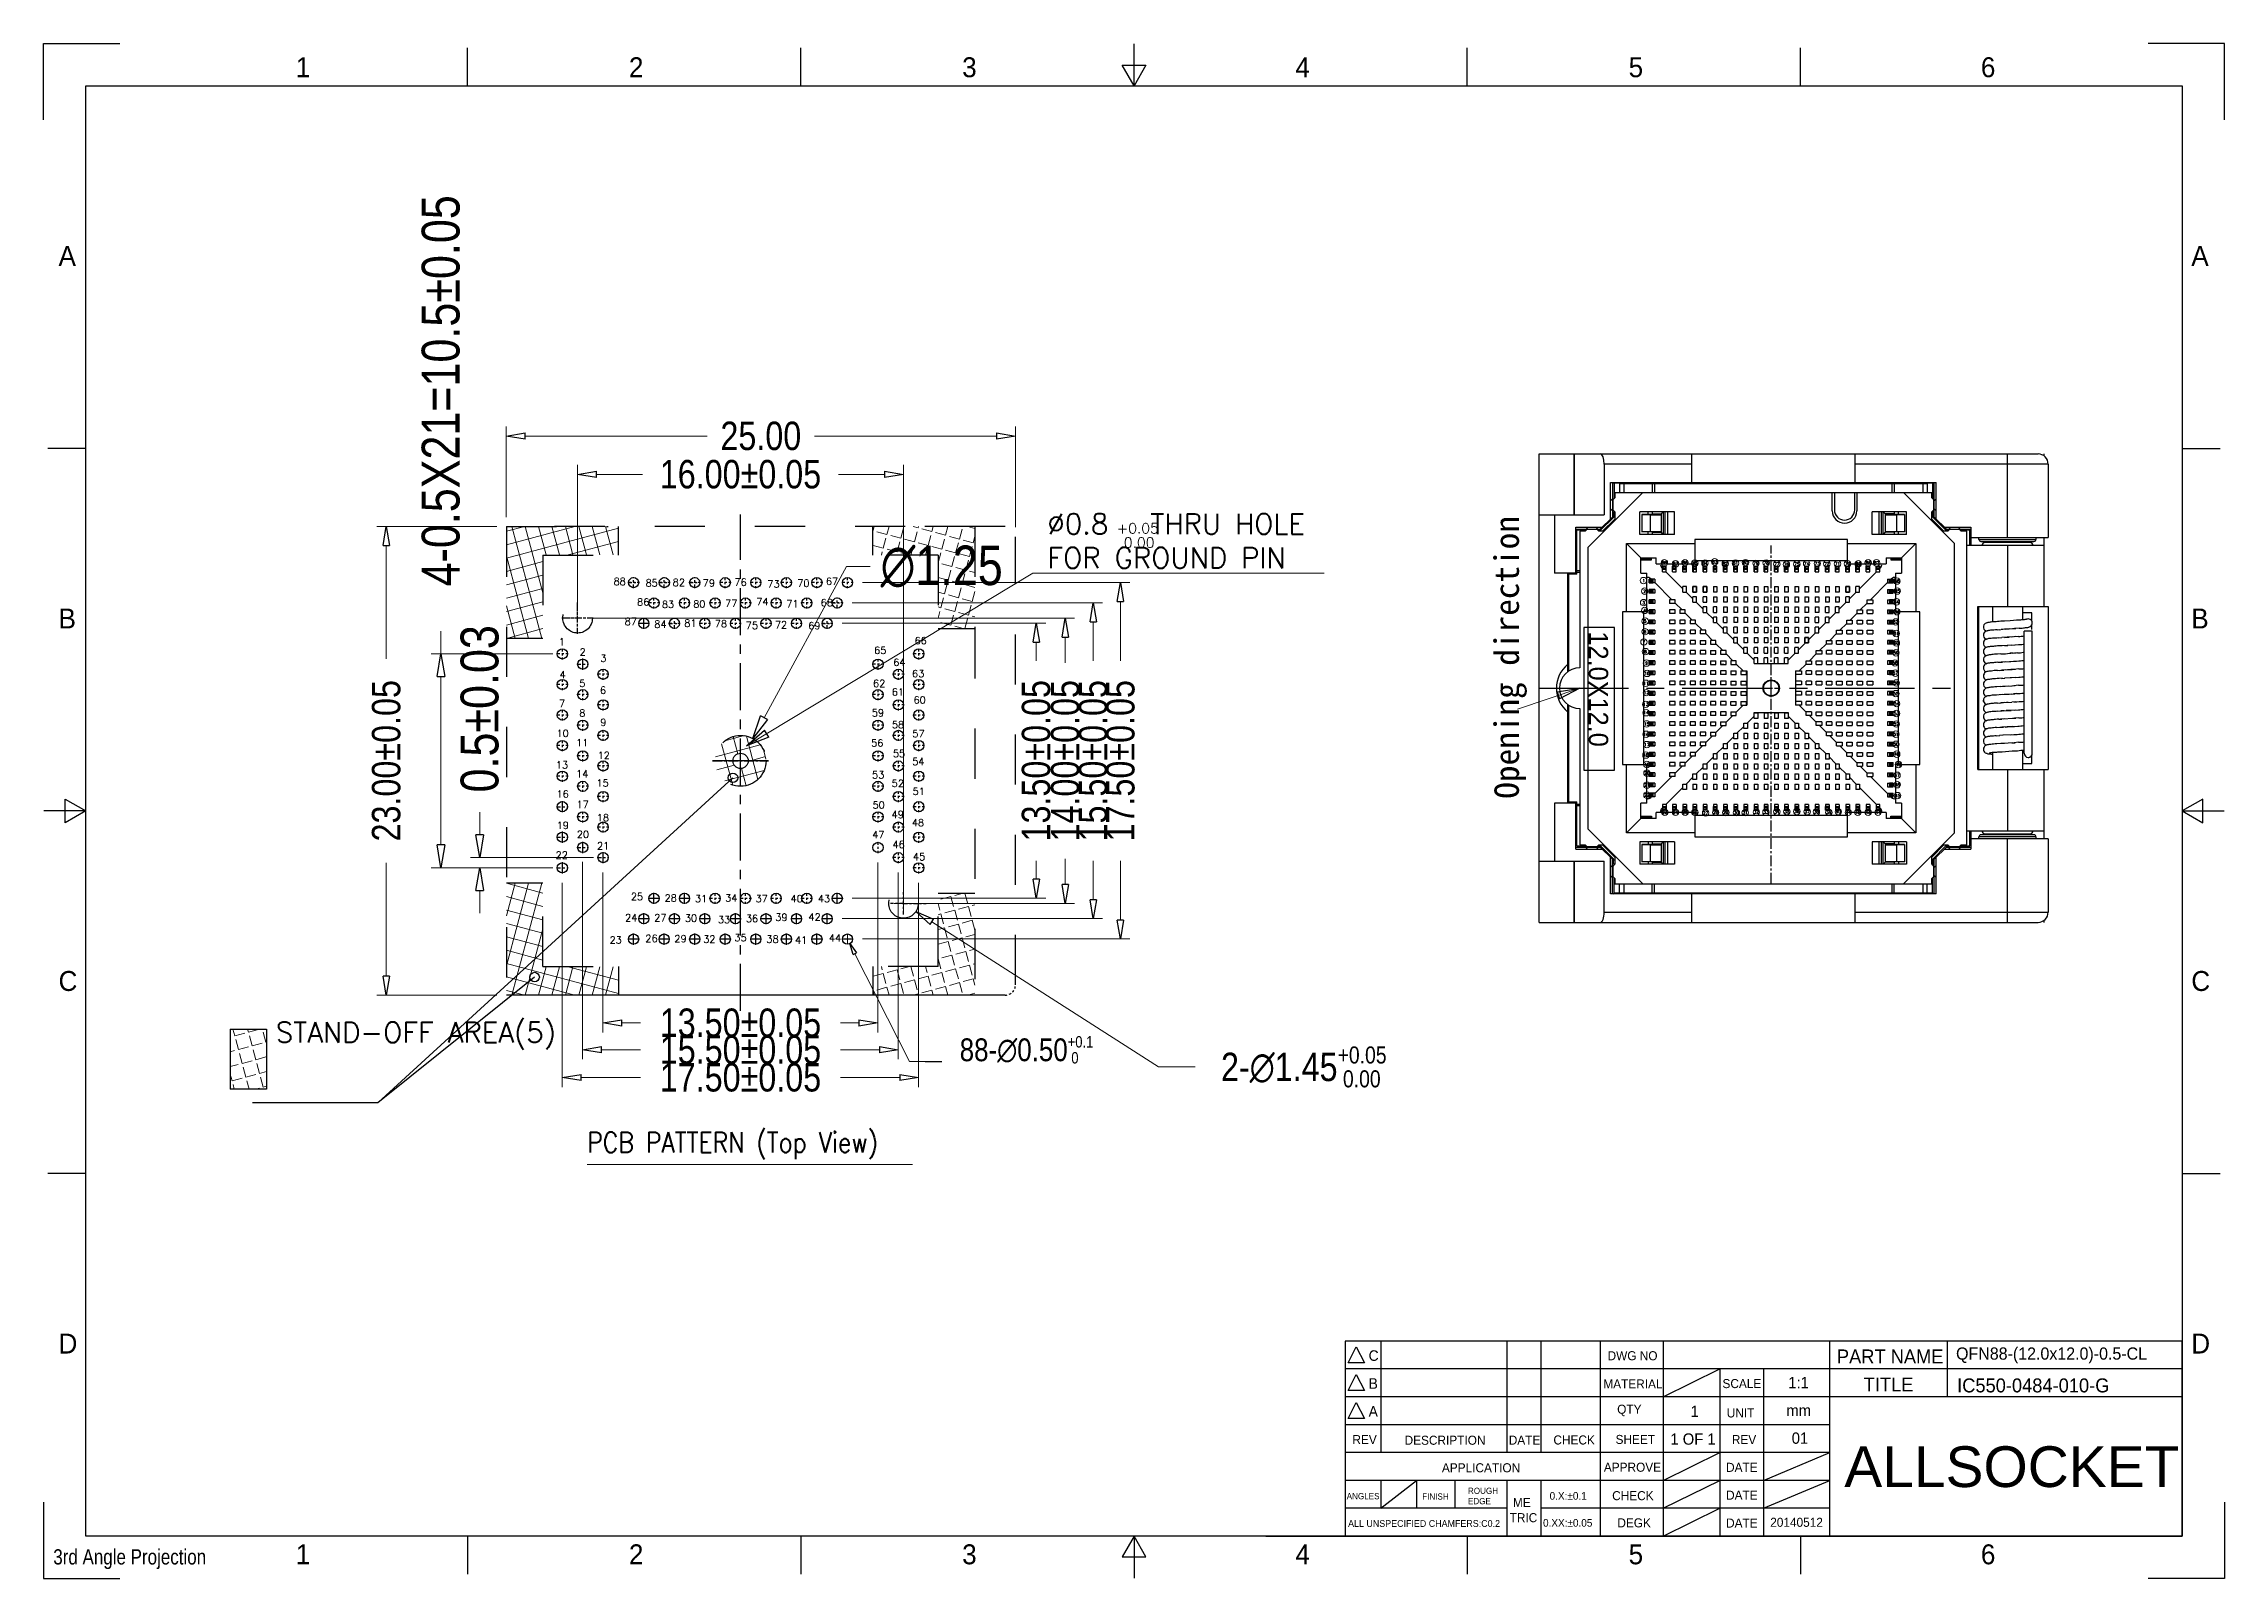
# Model space of a CAD drawing. Header units: millimetres. Extents: x 2405 to 2512, y -828 to -753.
import ezdxf
from ezdxf.enums import TextEntityAlignment as Align

# ---------------------------------------------------------------- set-up
doc = ezdxf.new("R2010")
doc.units = ezdxf.units.MM
doc.header["$LTSCALE"] = 30.734
doc.header["$PDMODE"] = 3
doc.header["$PDSIZE"] = 8
doc.linetypes.add('CENTER', pattern=[0.6, 0.375, -0.075, 0.075, -0.075])
doc.linetypes.add('HIDDEN', pattern=[0.2, 0.1, -0.1])
doc.layers.get('0').update_dxf_attribs({"linetype": 'CONTINUOUS'})
doc.layers.get('Defpoints').update_dxf_attribs({"linetype": 'CONTINUOUS'})
for name, color, linetype in [('DEFAULT_2', 8, 'HIDDEN'), ('DIM', 3, 'CONTINUOUS'), ('TuKuang', 7, 'CONTINUOUS'), ('压塊', 31, 'CONTINUOUS')]:
    doc.layers.add(name, color=color, linetype=linetype)
doc.layers.add('from', color=7, linetype='CONTINUOUS', lineweight=13)
doc.styles.add('1', font='romans.shx', dxfattribs={"height": 2.5})
doc.styles.add('2', font='romans.shx', dxfattribs={"bigfont": 'bigfont.shx'})
doc.styles.add('GB', font='', dxfattribs={"height": 4})
doc.styles.add('Mark-1', font='@Dotum.ttf')
doc.styles.add('ROMANS', font='romans.shx')
doc.styles.get("Standard").update_dxf_attribs({"font": 'txt', "width": 0.85})
doc.styles.add('TXT', font='txt.shx', dxfattribs={"bigfont": 'gbcbig.shx'})
doc.styles.get('GB').set_extended_font_data('KaiTi_GB2312')
doc.dimstyles.get("Standard").update_dxf_attribs({"dimscale": 0.97, "dimtxt": 2, "dimasz": 1.2, "dimexe": 0.5, "dimexo": 0.5, "dimgap": 0.5, "dimtad": 0, "dimtoh": 1, "dimzin": 1, "dimdsep": 46, "dimtxsty": 'Standard', "dimblk": 'CLOSEDBLANK', "dimcen": 0.5, "dimclrd": 3, "dimclre": 3, "dimclrt": 4, "dimadec": 0, "dimazin": 0, "dimtp": 0.05, "dimtm": 0.05, "dimtfac": 1, "dimtofl": 0, "dimtmove": 0, "dimatfit": 3, "dimldrblk": 'CLOSEDBLANK', "dimfxl": 1, "dimtolj": 1, "dimtzin": 0, "dimlwd": 5, "dimlwe": 5, "dimarcsym": 0})

msp = doc.modelspace()

# ---------------------------------------------------------------- texts
at = {"color": 0, "linetype": 'ByBlock', "char_height": 1, "attachment_point": 1, "style": 'ROMANS'}
for s, insert, width in [('%%C0.8   THRU HOLE FOR GROUND PIN', (2454.65, -776.081), 16.1594), ('\\A1;{\\H0.5x;\\S+0.05^  0.00;}', (2458.064, -776.549), 10.4663), ('STAND-OFF AREA(5)', (2416.763, -801.045), 15.18866)]:
    msp.add_mtext(s, dxfattribs=dict(at, insert=insert, width=width))
at = {"color": 4, "linetype": 'ByBlock', "insert": (2453.625, -802.401), "char_height": 1.12, "attachment_point": 5}
msp.add_mtext('\\A1;88-∅0.50{\\H0.5x;\\S+0.1^  0;}', dxfattribs=at)
at = {"color": 8, "lineweight": 25, "ltscale": 10, "char_height": 0.52053, "width": 0.67136, "attachment_point": 1, "style": '2'}
for s, insert in [('{\\f@Gulim|b0|i0|c134|p34;C}', (2470.425, -817.153)), ('{\\f@Gulim|b0|i0|c134|p34;B}', (2470.425, -818.521)), ('{\\f@Gulim|b0|i0|c134|p34;A}', (2470.425, -819.888))]:
    msp.add_mtext(s, dxfattribs=dict(at, insert=insert))
at = {"color": 0, "linetype": 'ByBlock', "insert": (2493.78, -821.866), "char_height": 2, "attachment_point": 1, "style": 'ROMANS'}
msp.add_mtext_dynamic_manual_height_columns('{\\fSansSerif|b0|i0|c2|p2;ALLSOCKET}', width=14.96325, gutter_width=2.25, heights=[0], dxfattribs=at)
at = {"layer": 'DIM', "color": 8, "linetype": 'ByBlock', "lineweight": 25, "attachment_point": 7, "style": 'GB'}
for s, insert, char_height, width in [('{\\f@Gulim|b0|i0|c134|p34;QFN88-(12.0x12.0)-0.5-CL}', (2499.268, -817.793), 0.6, 3.05386), ('{\\f@Gulim|b0|i0|c134|p34;DWG NO}', (2482.157, -817.648), 0.44422, 3.71193), ('{\\f@Gulim|b0|i0|c134|p34;PART NAME}', (2493.418, -817.798), 0.68553, 5.51269), ('{\\f@Gulim|b0|i0|c134|p34;MATERIAL}', (2481.949, -819.025), 0.44422, 1.55685), ('{\\f@Gulim|b0|i0|c134|p34;SCALE}', (2487.799, -819.015), 0.44422, 1.55685), ('{\\f@Gulim|b0|i0|c134|p34;1:1}', (2491.029, -819.015), 0.55528, 1.33831), ('{\\f@Gulim|b0|i0|c134|p34;TITLE}', (2494.735, -819.174), 0.68553, 3.05386), ('{\\f@Gulim|b0|i0|c134|p34;IC550-0484-010-G}', (2499.321, -819.229), 0.68553, 3.05386), ('{\\f@Gulim|b0|i0|c134|p34;  QTY}', (2482.306, -820.39), 0.44422, 1.55685), ('{\\f@Gulim|b0|i0|c134|p34;1}', (2486.234, -820.427), 0.55528, 0.96925), ('{\\f@Gulim|b0|i0|c134|p34;UNIT}', (2488.009, -820.455), 0.44422, 1.55685), ('{\\f@Gulim|b0|i0|c134|p34;mm}', (2490.935, -820.383), 0.55528, 1.33831), ('{\\f@Gulim|b0|i0|c134|p34;SHEET}', (2482.549, -821.757), 0.44422, 1.55685), ('{\\f@Gulim|b0|i0|c134|p34;1 OF 1}', (2485.242, -821.795), 0.55528, 2.60519), ('{\\f@Gulim|b0|i0|c134|p34;01}', (2491.2, -821.75), 0.55528, 1.33831), ('{\\f@Gulim|b0|i0|c134|p34;REV}', (2469.628, -821.759), 0.44422, 1.55685), ('{\\f@Gulim|b0|i0|c134|p34;DESCRIPTION}', (2472.19, -821.796), 0.44422, 1.55685), ('{\\f@Gulim|b0|i0|c134|p34;DATE}', (2477.305, -821.783), 0.44422, 1.55685), ('{\\f@Gulim|b0|i0|c134|p34;CHECK}', (2479.498, -821.783), 0.44422, 1.55685), ('{\\f@Gulim|b0|i0|c134|p34;REV}', (2488.26, -821.759), 0.44422, 1.55685), ('{\\f@Gulim|b0|i0|c134|p34;APPLICATION}', (2474.023, -823.148), 0.44422, 1.55685), ('{\\f@Gulim|b0|i0|c134|p34;APPROVE}', (2481.974, -823.121), 0.44422, 1.55685), ('{\\f@Gulim|b0|i0|c134|p34;DATE}', (2487.976, -823.121), 0.44422, 1.55685), ('{\\f@Gulim|b0|i0|c134|p34;ROUGH \\PEDGE}', (2475.301, -824.714), 0.30385, 1.22829), ('{\\f@Gulim|b0|i0|c134|p34; ME\\PTRIC}', (2477.349, -825.598), 0.44422, 1.55685), ('{\\f@Gulim|b0|i0|c134|p34;0.X:%%P0.1}', (2479.311, -824.493), 0.37481, 2.52294), ('{\\f@Gulim|b0|i0|c134|p34;CHECK}', (2482.383, -824.517), 0.44422, 1.55685), ('{\\f@Gulim|b0|i0|c134|p34;DATE}', (2487.976, -824.488), 0.44422, 1.55685), ('{\\f@Gulim|b0|i0|c134|p34;0.XX:%%P0.05}', (2478.988, -825.817), 0.37481, 2.81226), ('{\\f@Gulim|b0|i0|c134|p34;DEGK}', (2482.638, -825.852), 0.44422, 1.55685), ('{\\f@Gulim|b0|i0|c134|p34;DATE}', (2487.976, -825.855), 0.44422, 1.55685), ('{\\f@Gulim|b0|i0|c134|p34;20140512}', (2490.144, -825.825), 0.44422, 1.28893)]:
    msp.add_mtext(s, dxfattribs=dict(at, insert=insert, char_height=char_height, width=width))
at = {"layer": 'DIM', "color": 8, "linetype": 'ByBlock', "lineweight": 9, "attachment_point": 7, "style": 'GB'}
for s, insert, char_height, width in [('{\\f@Gulim|b0|i0|c134|p34;ANGLES}', (2469.347, -824.469), 0.30385, 1.647), ('{\\f@Gulim|b0|i0|c134|p34;FINISH}', (2473.054, -824.486), 0.30385, 1.42111), ('{\\f@Gulim|b0|i0|c134|p34;\\C8;ALL UNSPECIFIED CHAMFERS:C0.2}', (2469.416, -825.827), 0.33423, 7.928)]:
    msp.add_mtext(s, dxfattribs=dict(at, insert=insert, char_height=char_height, width=width))
at = {"layer": 'from', "color": 6, "linetype": 'ByBlock', "style": 'TXT'}
for s, height, p in [('88', 0.15, (2484.947, -778.489)), ('87', 0.15, (2485.49, -778.543)), ('86', 0.15, (2485.957, -778.484)), ('85', 0.15, (2486.44, -778.513)), ('84', 0.15, (2486.937, -778.51)), ('83', 0.15, (2487.418, -778.447)), ('82', 0.15, (2487.935, -778.535)), ('81', 0.15, (2488.439, -778.506)), ('80', 0.15, (2488.929, -778.485)), ('79', 0.15, (2489.445, -778.518)), ('78', 0.15, (2489.944, -778.501)), ('74', 0.15, (2491.931, -778.531)), ('73', 0.15, (2492.457, -778.529)), ('72', 0.15, (2492.925, -778.547)), ('71', 0.15, (2493.446, -778.542)), ('70', 0.15, (2493.94, -778.543)), ('69', 0.15, (2494.468, -778.543)), ('68', 0.15, (2494.955, -778.489)), ('67', 0.15, (2495.365, -778.496)), ('88', 0.35, (2433.651, -779.408)), ('85', 0.35, (2435.222, -779.477)), ('82', 0.35, (2436.555, -779.458)), ('79', 0.35, (2438.027, -779.487)), ('76', 0.35, (2439.584, -779.444)), ('73', 0.35, (2441.202, -779.533)), ('70', 0.35, (2442.672, -779.494)), ('67', 0.35, (2444.073, -779.404)), ('1', 0.15, (2483.923, -779.366)), ('77', 0.15, (2490.466, -778.553)), ('76', 0.15, (2490.939, -778.574)), ('75', 0.15, (2491.451, -778.556)), ('66', 0.15, (2496.365, -779.39)), ('86', 0.35, (2434.804, -780.421)), ('83', 0.35, (2436.018, -780.531)), ('80', 0.35, (2437.559, -780.511)), ('77', 0.35, (2439.126, -780.486)), ('74', 0.35, (2440.656, -780.397)), ('71', 0.35, (2442.126, -780.506)), ('68', 0.35, (2443.821, -780.453)), ('3', 0.15, (2483.926, -780.447)), ('2', 0.15, (2483.979, -779.887)), ('64', 0.15, (2496.341, -780.408)), ('65', 0.15, (2496.383, -779.88)), ('87', 0.35, (2434.198, -781.374)), ('84', 0.35, (2435.65, -781.505)), ('81', 0.35, (2437.122, -781.455)), ('78', 0.35, (2438.62, -781.478)), ('75', 0.35, (2440.139, -781.568)), ('72', 0.35, (2441.57, -781.538)), ('69', 0.35, (2443.209, -781.575)), ('4', 0.15, (2483.98, -780.83)), ('5', 0.15, (2484.001, -781.357)), ('62', 0.15, (2496.301, -781.396)), ('63', 0.15, (2496.368, -780.893)), ('1', 0.35, (2430.814, -782.374)), ('2', 0.35, (2431.832, -782.875)), ('65', 0.35, (2446.443, -782.79)), ('66', 0.35, (2448.431, -782.315)), ('7', 0.15, (2483.94, -782.379)), ('6', 0.15, (2483.998, -781.873)), ('61', 0.15, (2496.33, -781.964)), ('60', 0.15, (2496.34, -782.426)), ('4', 0.35, (2430.849, -783.987)), ('3', 0.35, (2432.854, -783.18)), ('64', 0.35, (2447.38, -783.381)), ('63', 0.35, (2448.307, -783.933)), ('8', 0.15, (2484.017, -782.851)), ('9', 0.15, (2484.07, -783.415)), ('58', 0.15, (2496.268, -783.411)), ('59', 0.15, (2496.319, -782.91)), ('5', 0.35, (2431.821, -784.412)), ('6', 0.35, (2432.835, -784.747)), ('62', 0.35, (2446.393, -784.416)), ('61', 0.35, (2447.311, -784.83)), ('11', 0.15, (2484.039, -784.406)), ('12', 0.15, (2484.063, -784.869)), ('10', 0.15, (2484.097, -783.924)), ('57', 0.15, (2496.285, -783.91)), ('55', 0.15, (2496.312, -784.913)), ('56', 0.15, (2496.335, -784.39)), ('7', 0.35, (2430.818, -785.401)), ('8', 0.35, (2431.818, -785.863)), ('59', 0.35, (2446.329, -785.857)), ('60', 0.35, (2448.376, -785.224)), ('13', 0.15, (2484.036, -785.441)), ('14', 0.15, (2484.051, -785.855)), ('53', 0.15, (2496.346, -785.891)), ('54', 0.15, (2496.351, -785.408)), ('10', 0.35, (2430.851, -786.867)), ('9', 0.35, (2432.853, -786.32)), ('58', 0.35, (2447.315, -786.439)), ('57', 0.35, (2448.322, -786.877)), ('16', 0.15, (2484.049, -786.911)), ('15', 0.15, (2484.073, -786.401)), ('51', 0.15, (2496.313, -786.907)), ('52', 0.15, (2496.335, -786.406)), ('11', 0.35, (2431.81, -787.325)), ('12', 0.35, (2432.867, -787.941)), ('56', 0.35, (2446.296, -787.342)), ('55', 0.35, (2447.368, -787.853)), ('54', 0.35, (2448.312, -788.246)), ('18', 0.15, (2484.039, -787.933)), ('17', 0.15, (2484.084, -787.416)), ('50', 0.15, (2496.319, -787.401)), ('49', 0.15, (2496.355, -787.885)), ('13', 0.35, (2430.815, -788.413)), ('14', 0.35, (2431.81, -788.852)), ('15', 0.35, (2432.81, -789.306)), ('53', 0.35, (2446.344, -788.902)), ('52', 0.35, (2447.308, -789.32)), ('20', 0.15, (2484.09, -788.814)), ('19', 0.15, (2484.09, -788.393)), ('47', 0.15, (2496.373, -788.924)), ('48', 0.15, (2496.44, -788.393)), ('16', 0.35, (2430.853, -789.847)), ('17', 0.35, (2431.835, -790.359)), ('50', 0.35, (2446.362, -790.378)), ('51', 0.35, (2448.331, -789.708)), ('21', 0.15, (2484.09, -789.405)), ('22', 0.15, (2484.09, -789.897)), ('46', 0.15, (2496.382, -789.388)), ('45', 0.15, (2496.395, -789.921)), ('19', 0.35, (2430.854, -791.384)), ('18', 0.35, (2432.823, -791.002)), ('49', 0.35, (2447.304, -790.848)), ('48', 0.35, (2448.295, -791.25)), ('23', 0.15, (2484.969, -790.743)), ('24', 0.15, (2485.49, -790.743)), ('25', 0.15, (2485.97, -790.743)), ('26', 0.15, (2486.44, -790.743)), ('27', 0.15, (2486.971, -790.771)), ('28', 0.15, (2487.464, -790.743)), ('29', 0.15, (2487.962, -790.749)), ('30', 0.15, (2488.482, -790.759)), ('31', 0.15, (2488.915, -790.759)), ('32', 0.15, (2489.463, -790.732)), ('33', 0.15, (2489.933, -790.732)), ('34', 0.15, (2490.47, -790.717)), ('35', 0.15, (2490.958, -790.711)), ('36', 0.15, (2491.45, -790.699)), ('37', 0.15, (2491.956, -790.712)), ('38', 0.15, (2492.411, -790.722)), ('39', 0.15, (2493.022, -790.744)), ('40', 0.15, (2493.488, -790.712)), ('41', 0.15, (2493.979, -790.743)), ('42', 0.15, (2494.449, -790.743)), ('43', 0.15, (2494.955, -790.743)), ('44', 0.15, (2495.434, -790.743)), ('20', 0.35, (2431.843, -791.825)), ('21', 0.35, (2432.838, -792.388)), ('47', 0.35, (2446.352, -791.841)), ('46', 0.35, (2447.347, -792.321)), ('22', 0.35, (2430.805, -792.843)), ('45', 0.35, (2448.353, -792.924)), ('25', 0.35, (2434.498, -794.877)), ('28', 0.35, (2436.157, -794.945)), ('31', 0.35, (2437.65, -794.984)), ('34', 0.35, (2439.127, -794.949)), ('37', 0.35, (2440.622, -794.979)), ('40', 0.35, (2442.345, -794.983)), ('43', 0.35, (2443.683, -794.982)), ('24', 0.35, (2434.215, -795.92)), ('27', 0.35, (2435.65, -795.92)), ('30', 0.35, (2437.152, -795.939)), ('33', 0.35, (2438.775, -796.013)), ('36', 0.35, (2440.143, -795.955)), ('39', 0.35, (2441.592, -795.892)), ('42', 0.35, (2443.216, -795.882)), ('23', 0.35, (2433.454, -797.012)), ('26', 0.35, (2435.211, -796.934)), ('29', 0.35, (2436.635, -796.943)), ('32', 0.35, (2438.052, -796.97)), ('35', 0.35, (2439.584, -796.892)), ('38', 0.35, (2441.152, -796.967)), ('41', 0.35, (2442.56, -797.016)), ('44', 0.35, (2444.224, -796.908))]:
    msp.add_text(s, height=height, dxfattribs=at).set_placement(p, align=Align.MIDDLE)
at = {"layer": '压塊', "linetype": 'Continuous', "style": 'Mark-1'}
msp.add_text('12.0X12.0', height=0.95, rotation=270, dxfattribs=at).set_placement((2481.236, -781.859))

# ---------------------------------------------------------------- blocks, each defined once
blk = doc.blocks.new('_CLOSEDBLANK')
at = {"color": 0, "linetype": 'ByBlock'}
for p, q in [((-1, 0.167), (0, 0)), ((-1, 0.167), (-1, -0.167)), ((0, 0), (-1, -0.167))]:
    blk.add_line(p, q, dxfattribs=at)
blk = doc.blocks.new('*D4')
at = {"layer": 'Defpoints', "color": 0, "linetype": 'ByBlock', "transparency": 16777216}
for p in [(2431.58, -774.15), (2431.58, -781.21), (2447.58, -795.21)]:
    blk.add_point(p, dxfattribs=at)
at = {"layer": 'DIM', "color": 3, "linetype": 'ByBlock', "lineweight": 5, "transparency": 16777216}
for p, q in [((2431.58, -780.75), (2431.58, -773.68)), ((2432.51, -774.15), (2434.77, -774.15)), ((2446.65, -774.15), (2444.4, -774.15)), ((2447.58, -794.75), (2447.58, -773.68))]:
    blk.add_line(p, q, dxfattribs=at)
at = {"layer": 'DIM', "color": 3, "linetype": 'ByBlock', "lineweight": 5, "transparency": 16777216, "xscale": 0.93, "yscale": 0.93, "zscale": 0.93, "rotation": 180}
blk.add_blockref('_CLOSEDBLANK', (2431.58, -774.15), dxfattribs=at)
at = {"layer": 'DIM', "color": 3, "linetype": 'ByBlock', "lineweight": 5, "transparency": 16777216, "xscale": 0.93, "yscale": 0.93, "zscale": 0.93}
blk.add_blockref('_CLOSEDBLANK', (2447.58, -774.15), dxfattribs=at)
at = {"layer": 'DIM', "color": 4, "linetype": 'ByBlock', "transparency": 16777216, "insert": (2439.58, -774.15), "char_height": 1.395, "attachment_point": 5}
blk.add_mtext('\\A1;16.00±0.05', dxfattribs=at)
blk = doc.blocks.new('*D5')
at = {"layer": 'Defpoints', "color": 0, "linetype": 'ByBlock', "transparency": 16777216}
for p in [(2422.19, -776.71), (2428.08, -776.71), (2428.08, -799.71)]:
    blk.add_point(p, dxfattribs=at)
at = {"layer": 'DIM', "color": 3, "linetype": 'ByBlock', "lineweight": 5, "transparency": 16777216}
for p, q in [((2427.62, -776.71), (2421.72, -776.71)), ((2422.19, -777.64), (2422.19, -783.2)), ((2422.19, -798.78), (2422.19, -793.22)), ((2427.62, -799.71), (2421.72, -799.71))]:
    blk.add_line(p, q, dxfattribs=at)
at = {"layer": 'DIM', "color": 3, "linetype": 'ByBlock', "lineweight": 5, "transparency": 16777216, "xscale": 0.93, "yscale": 0.93, "zscale": 0.93}
for p, rotation in [((2422.19, -776.71), 90), ((2422.19, -799.71), 270)]:
    blk.add_blockref('_CLOSEDBLANK', p, dxfattribs=dict(at, rotation=rotation))
at = {"layer": 'DIM', "color": 4, "linetype": 'ByBlock', "transparency": 16777216, "insert": (2422.19, -788.21), "char_height": 1.395, "attachment_point": 5, "rotation": 90}
blk.add_mtext('\\A1;23.00±0.05', dxfattribs=at)
blk = doc.blocks.new('*D6')
at = {"layer": 'Defpoints', "color": 0, "linetype": 'ByBlock', "transparency": 16777216}
for p in [(2428.08, -772.27), (2428.08, -776.71), (2453.08, -777.21)]:
    blk.add_point(p, dxfattribs=at)
at = {"layer": 'DIM', "color": 3, "linetype": 'ByBlock', "lineweight": 5, "transparency": 16777216}
for p, q in [((2428.08, -776.25), (2428.08, -771.8)), ((2453.08, -776.75), (2453.08, -771.8)), ((2429.01, -772.27), (2437.95, -772.27)), ((2452.15, -772.27), (2443.22, -772.27))]:
    blk.add_line(p, q, dxfattribs=at)
at = {"layer": 'DIM', "color": 3, "linetype": 'ByBlock', "lineweight": 5, "transparency": 16777216, "xscale": 0.93, "yscale": 0.93, "zscale": 0.93, "rotation": 180}
blk.add_blockref('_CLOSEDBLANK', (2428.08, -772.27), dxfattribs=at)
at = {"layer": 'DIM', "color": 3, "linetype": 'ByBlock', "lineweight": 5, "transparency": 16777216, "xscale": 0.93, "yscale": 0.93, "zscale": 0.93}
blk.add_blockref('_CLOSEDBLANK', (2453.08, -772.27), dxfattribs=at)
at = {"layer": 'DIM', "color": 4, "linetype": 'ByBlock', "transparency": 16777216, "insert": (2440.58, -772.27), "char_height": 1.395, "attachment_point": 5}
blk.add_mtext('\\A1;25.00', dxfattribs=at)
blk = doc.blocks.new('*D7')
at = {"layer": 'Defpoints', "color": 0, "linetype": 'ByBlock', "transparency": 16777216}
for p in [(2431.58, -781.21), (2447.58, -795.21), (2455.53, -795.21)]:
    blk.add_point(p, dxfattribs=at)
at = {"layer": 'DIM', "color": 3, "linetype": 'ByBlock', "lineweight": 5, "transparency": 16777216}
for p, q in [((2432.05, -781.21), (2455.99, -781.21)), ((2455.53, -782.14), (2455.53, -783.4)), ((2455.53, -794.28), (2455.53, -793.03)), ((2448.05, -795.21), (2455.99, -795.21))]:
    blk.add_line(p, q, dxfattribs=at)
at = {"layer": 'DIM', "color": 3, "linetype": 'ByBlock', "lineweight": 5, "transparency": 16777216, "xscale": 0.93, "yscale": 0.93, "zscale": 0.93}
for p, rotation in [((2455.53, -781.21), 90), ((2455.53, -795.21), 270)]:
    blk.add_blockref('_CLOSEDBLANK', p, dxfattribs=dict(at, rotation=rotation))
at = {"layer": 'DIM', "color": 4, "linetype": 'ByBlock', "transparency": 16777216, "insert": (2455.53, -788.21), "char_height": 1.395, "attachment_point": 5, "rotation": 90}
blk.add_mtext('\\A1;14.00±0.05', dxfattribs=at)
blk = doc.blocks.new('*D8')
at = {"color": 3, "lineweight": 5, "transparency": 16777216}
for p, q in [((2444.79, -778.68), (2440.74, -786.1)), ((2445.95, -778.68), (2444.79, -778.68)), ((2439.58, -788.7), (2439.58, -787.73)), ((2439.1, -788.21), (2440.07, -788.21))]:
    blk.add_line(p, q, dxfattribs=at)
at = {"layer": 'Defpoints', "color": 0, "transparency": 16777216}
for p in [(2440.18, -787.12), (2438.99, -789.31)]:
    blk.add_point(p, dxfattribs=at)
at = {"color": 3, "lineweight": 5, "transparency": 16777216, "xscale": 1.164, "yscale": 1.164, "zscale": 1.164, "rotation": 241.3675862708112}
blk.add_blockref('_CLOSEDBLANK', (2440.18, -787.12), dxfattribs=at)
at = {"color": 2, "transparency": 16777216, "insert": (2449.46, -778.68), "char_height": 1.94, "attachment_point": 5}
blk.add_mtext('\\A1;∅1.25', dxfattribs=at)
blk = doc.blocks.new('*D9')
at = {"layer": 'Defpoints', "color": 0, "linetype": 'ByBlock', "transparency": 16777216}
for p in [(2432.83, -793.24), (2446.33, -792.74), (2446.33, -801.08)]:
    blk.add_point(p, dxfattribs=at)
at = {"layer": 'DIM', "color": 3, "linetype": 'ByBlock', "lineweight": 5, "transparency": 16777216}
for p, q in [((2446.33, -793.2), (2446.33, -801.55)), ((2432.83, -793.7), (2432.83, -801.55)), ((2433.76, -801.08), (2434.67, -801.08)), ((2445.4, -801.08), (2444.5, -801.08))]:
    blk.add_line(p, q, dxfattribs=at)
at = {"layer": 'DIM', "color": 3, "linetype": 'ByBlock', "lineweight": 5, "transparency": 16777216, "xscale": 0.93, "yscale": 0.93, "zscale": 0.93, "rotation": 180}
blk.add_blockref('_CLOSEDBLANK', (2432.83, -801.08), dxfattribs=at)
at = {"layer": 'DIM', "color": 3, "linetype": 'ByBlock', "lineweight": 5, "transparency": 16777216, "xscale": 0.93, "yscale": 0.93, "zscale": 0.93}
blk.add_blockref('_CLOSEDBLANK', (2446.33, -801.08), dxfattribs=at)
at = {"layer": 'DIM', "color": 4, "linetype": 'ByBlock', "transparency": 16777216, "insert": (2439.58, -801.08), "char_height": 1.395, "attachment_point": 5}
blk.add_mtext('\\A1;13.50±0.05', dxfattribs=at)
blk = doc.blocks.new('*D10')
at = {"layer": 'Defpoints', "color": 0, "linetype": 'ByBlock', "transparency": 16777216}
for p in [(2444.11, -781.46), (2444.61, -794.96), (2454.1, -794.96)]:
    blk.add_point(p, dxfattribs=at)
at = {"layer": 'DIM', "color": 3, "linetype": 'ByBlock', "lineweight": 5, "transparency": 16777216}
for p, q in [((2444.57, -781.46), (2454.57, -781.46)), ((2454.1, -782.39), (2454.1, -783.3)), ((2454.1, -794.03), (2454.1, -793.13)), ((2445.07, -794.96), (2454.57, -794.96))]:
    blk.add_line(p, q, dxfattribs=at)
at = {"layer": 'DIM', "color": 3, "linetype": 'ByBlock', "lineweight": 5, "transparency": 16777216, "xscale": 0.93, "yscale": 0.93, "zscale": 0.93}
for p, rotation in [((2454.1, -781.46), 90), ((2454.1, -794.96), 270)]:
    blk.add_blockref('_CLOSEDBLANK', p, dxfattribs=dict(at, rotation=rotation))
at = {"layer": 'DIM', "color": 4, "linetype": 'ByBlock', "transparency": 16777216, "insert": (2454.1, -788.21), "char_height": 1.395, "attachment_point": 5, "rotation": 90}
blk.add_mtext('\\A1;13.50±0.05', dxfattribs=at)
blk = doc.blocks.new('*D11')
at = {"layer": 'Defpoints', "color": 0, "linetype": 'ByBlock', "transparency": 16777216}
for p in [(2444.61, -780.46), (2444.11, -795.96), (2456.9, -795.96)]:
    blk.add_point(p, dxfattribs=at)
at = {"layer": 'DIM', "color": 3, "linetype": 'ByBlock', "lineweight": 5, "transparency": 16777216}
for p, q in [((2445.07, -780.46), (2457.36, -780.46)), ((2456.9, -781.39), (2456.9, -783.3)), ((2456.9, -795.03), (2456.9, -793.13)), ((2444.57, -795.96), (2457.36, -795.96))]:
    blk.add_line(p, q, dxfattribs=at)
at = {"layer": 'DIM', "color": 3, "linetype": 'ByBlock', "lineweight": 5, "transparency": 16777216, "xscale": 0.93, "yscale": 0.93, "zscale": 0.93}
for p, rotation in [((2456.9, -780.46), 90), ((2456.9, -795.96), 270)]:
    blk.add_blockref('_CLOSEDBLANK', p, dxfattribs=dict(at, rotation=rotation))
at = {"layer": 'DIM', "color": 4, "linetype": 'ByBlock', "transparency": 16777216, "insert": (2456.9, -788.21), "char_height": 1.395, "attachment_point": 5, "rotation": 90}
blk.add_mtext('\\A1;15.50±0.05', dxfattribs=at)
blk = doc.blocks.new('*D12')
at = {"layer": 'Defpoints', "color": 0, "linetype": 'ByBlock', "transparency": 16777216}
for p in [(2445.11, -779.46), (2458.24, -779.46), (2445.11, -796.96)]:
    blk.add_point(p, dxfattribs=at)
at = {"layer": 'DIM', "color": 3, "linetype": 'ByBlock', "lineweight": 5, "transparency": 16777216}
for p, q in [((2445.57, -779.46), (2458.7, -779.46)), ((2458.24, -780.39), (2458.24, -783.3)), ((2458.24, -796.03), (2458.24, -793.13)), ((2445.57, -796.96), (2458.7, -796.96))]:
    blk.add_line(p, q, dxfattribs=at)
at = {"layer": 'DIM', "color": 3, "linetype": 'ByBlock', "lineweight": 5, "transparency": 16777216, "xscale": 0.93, "yscale": 0.93, "zscale": 0.93}
for p, rotation in [((2458.24, -779.46), 90), ((2458.24, -796.96), 270)]:
    blk.add_blockref('_CLOSEDBLANK', p, dxfattribs=dict(at, rotation=rotation))
at = {"layer": 'DIM', "color": 4, "linetype": 'ByBlock', "transparency": 16777216, "insert": (2458.24, -788.21), "char_height": 1.395, "attachment_point": 5, "rotation": 90}
blk.add_mtext('\\A1;17.50±0.05', dxfattribs=at)
blk = doc.blocks.new('*D13')
at = {"layer": 'Defpoints', "color": 0, "linetype": 'ByBlock', "transparency": 16777216}
for p in [(2431.83, -792.71), (2447.33, -793.24), (2447.33, -802.4)]:
    blk.add_point(p, dxfattribs=at)
at = {"layer": 'DIM', "color": 3, "linetype": 'ByBlock', "lineweight": 5, "transparency": 16777216}
for p, q in [((2431.83, -793.18), (2431.83, -802.86)), ((2447.33, -793.7), (2447.33, -802.86)), ((2432.76, -802.4), (2434.67, -802.4)), ((2446.4, -802.4), (2444.5, -802.4))]:
    blk.add_line(p, q, dxfattribs=at)
at = {"layer": 'DIM', "color": 3, "linetype": 'ByBlock', "lineweight": 5, "transparency": 16777216, "xscale": 0.93, "yscale": 0.93, "zscale": 0.93, "rotation": 180}
blk.add_blockref('_CLOSEDBLANK', (2431.83, -802.4), dxfattribs=at)
at = {"layer": 'DIM', "color": 3, "linetype": 'ByBlock', "lineweight": 5, "transparency": 16777216, "xscale": 0.93, "yscale": 0.93, "zscale": 0.93}
blk.add_blockref('_CLOSEDBLANK', (2447.33, -802.4), dxfattribs=at)
at = {"layer": 'DIM', "color": 4, "linetype": 'ByBlock', "transparency": 16777216, "insert": (2439.58, -802.4), "char_height": 1.395, "attachment_point": 5}
blk.add_mtext('\\A1;15.50±0.05', dxfattribs=at)
blk = doc.blocks.new('*D14')
at = {"layer": 'Defpoints', "color": 0, "linetype": 'ByBlock', "transparency": 16777216}
for p in [(2430.83, -793.74), (2448.33, -793.74), (2448.33, -803.76)]:
    blk.add_point(p, dxfattribs=at)
at = {"layer": 'DIM', "color": 3, "linetype": 'ByBlock', "lineweight": 5, "transparency": 16777216}
for p, q in [((2430.83, -794.2), (2430.83, -804.23)), ((2448.33, -794.2), (2448.33, -804.23)), ((2431.76, -803.76), (2434.67, -803.76)), ((2447.4, -803.76), (2444.5, -803.76))]:
    blk.add_line(p, q, dxfattribs=at)
at = {"layer": 'DIM', "color": 3, "linetype": 'ByBlock', "lineweight": 5, "transparency": 16777216, "xscale": 0.93, "yscale": 0.93, "zscale": 0.93, "rotation": 180}
blk.add_blockref('_CLOSEDBLANK', (2430.83, -803.76), dxfattribs=at)
at = {"layer": 'DIM', "color": 3, "linetype": 'ByBlock', "lineweight": 5, "transparency": 16777216, "xscale": 0.93, "yscale": 0.93, "zscale": 0.93}
blk.add_blockref('_CLOSEDBLANK', (2448.33, -803.76), dxfattribs=at)
at = {"layer": 'DIM', "color": 4, "linetype": 'ByBlock', "transparency": 16777216, "insert": (2439.58, -803.76), "char_height": 1.395, "attachment_point": 5}
blk.add_mtext('\\A1;17.50±0.05', dxfattribs=at)
blk = doc.blocks.new('asdf456')
at = {"color": 8}
for p, q in [((1449.22, 152.96), (1448.09, 154.93)), ((1448.09, 154.93), (1450.34, 154.93)), ((1450.34, 154.93), (1449.22, 152.96)), ((1348.08, 83.25), (1348.08, 85.49)), ((1348.08, 85.49), (1350.05, 84.37)), ((1550.36, 85.49), (1548.39, 84.37)), ((1550.36, 83.25), (1550.36, 85.49)), ((1350.05, 84.37), (1348.08, 83.25)), ((1548.39, 84.37), (1550.36, 83.25)), ((1449.22, 15.77), (1448.09, 13.81)), ((1450.34, 13.81), (1449.22, 15.77)), ((1448.09, 13.81), (1450.34, 13.81))]:
    blk.add_line(p, q, dxfattribs=at)
at = {"layer": 'TuKuang', "color": 8}
for p, q in [((1449.22, 152.96), (1449.22, 156.94)), ((1386.16, 152.96), (1386.16, 156.57)), ((1417.69, 152.96), (1417.69, 156.57)), ((1480.75, 152.96), (1480.75, 156.57)), ((1512.28, 152.96), (1512.28, 156.57)), ((1350.05, 15.77), (1350.05, 152.96)), ((1350.05, 152.96), (1548.39, 152.96)), ((1548.39, 152.96), (1548.39, 15.77)), ((1350.05, 118.67), (1346.44, 118.67)), ((1548.39, 118.67), (1552, 118.67)), ((1350.05, 84.37), (1346.07, 84.37)), ((1548.39, 84.37), (1552.36, 84.37)), ((1350.05, 50.07), (1346.44, 50.07)), ((1548.39, 50.07), (1552, 50.07)), ((1548.39, 15.77), (1350.05, 15.77)), ((1386.16, 15.77), (1386.16, 12.16)), ((1417.69, 15.77), (1417.69, 12.16)), ((1449.22, 15.77), (1449.22, 11.8)), ((1480.75, 15.77), (1480.75, 12.16)), ((1512.28, 15.77), (1512.28, 12.16))]:
    blk.add_line(p, q, dxfattribs=at)
for points in [[(1346.05, 149.74), (1346.05, 156.96), (1353.27, 156.96)], [(1552.39, 149.74), (1552.39, 156.96), (1545.17, 156.96)], [(1346.05, 18.99), (1346.05, 11.77), (1353.27, 11.77)], [(1552.39, 18.99), (1552.39, 11.77), (1545.17, 11.77)]]:
    blk.add_lwpolyline(points, dxfattribs=at)
at = {"color": 8, "char_height": 1.8844, "attachment_point": 1, "style": '1'}
for s, insert, width in [('{\\f@Gulim|b0|i0|c0|p34;1}', (1369.9, 155.67), 8.3008), ('{\\f@Gulim|b0|i0|c134|p34;2}', (1401.43, 155.67), 8.3008), ('{\\f@Gulim|b0|i0|c134|p34;3}', (1432.96, 155.67), 8.3008), ('{\\f@Gulim|b0|i0|c134|p34;4}', (1464.49, 155.67), 8.3008), ('{\\f@Gulim|b0|i0|c134|p34;5}', (1496.02, 155.67), 8.3008), ('{\\f@Gulim|b0|i0|c134|p34;6}', (1529.35, 155.67), 8.3008), ('{\\f@Gulim|b0|i0|c134|p34;A}', (1347.46, 137.82), 9.0416), ('{\\f@Gulim|b0|i0|c134|p34;A}', (1549.26, 137.82), 9.0416), ('{\\f@Gulim|b0|i0|c134|p34;B}', (1347.46, 103.52), 9.0416), ('{\\f@Gulim|b0|i0|c134|p34;B}', (1549.26, 103.52), 9.0416), ('{\\f@Gulim|b0|i0|c134|p34;C}', (1347.46, 69.23), 9.0416), ('{\\f@Gulim|b0|i0|c134|p34;C}', (1549.26, 69.23), 9.0416), ('{\\f@Gulim|b0|i0|c134|p34;D}', (1347.46, 34.93), 9.0416), ('{\\f@Gulim|b0|i0|c134|p34;D}', (1549.26, 34.93), 9.0416), ('{\\f@Gulim|b0|i0|c0|p34;1}', (1369.9, 14.99), 8.3008), ('{\\f@Gulim|b0|i0|c134|p34;2}', (1401.43, 14.99), 8.3008), ('{\\f@Gulim|b0|i0|c134|p34;3}', (1432.96, 14.99), 8.3008), ('{\\f@Gulim|b0|i0|c134|p34;4}', (1464.49, 14.99), 8.3008), ('{\\f@Gulim|b0|i0|c134|p34;5}', (1496.02, 14.99), 8.3008), ('{\\f@Gulim|b0|i0|c134|p34;6}', (1529.35, 14.99), 8.3008)]:
    blk.add_mtext(s, dxfattribs=dict(at, insert=insert, width=width))
at = {"layer": 'TuKuang', "color": 8, "lineweight": 9, "insert": (1346.96, 14.53), "char_height": 1.4441, "width": 18.5479, "attachment_point": 1}
blk.add_mtext('{\\f@Gulim|b0|i0|c0|p34;\\C8;3rd Angle Projection}', dxfattribs=at)
blk = doc.blocks.new('P')
at = {"lineweight": 9}
blk.add_line((1851.26, 2772.63), (1883.21, 2772.63), dxfattribs=at)
at = {"lineweight": 9, "insert": (1851.27, 2775.82), "char_height": 2, "attachment_point": 1}
blk.add_mtext('{\\Fromans|c0;PCB PATTERN (Top View)}', dxfattribs=at)
blk = doc.blocks.new('*D15')
at = {"layer": 'Defpoints', "color": 0, "linetype": 'ByBlock', "transparency": 16777216}
for p in [(2446.97, -794.82), (2448.19, -795.61)]:
    blk.add_point(p, dxfattribs=at)
at = {"layer": 'DIM', "color": 3, "linetype": 'ByBlock', "lineweight": 5, "transparency": 16777216}
for p, q in [((2447.12, -795.21), (2448.05, -795.21)), ((2447.58, -795.68), (2447.58, -794.75)), ((2460.11, -803.24), (2448.98, -796.11)), ((2461.91, -803.24), (2460.11, -803.24))]:
    blk.add_line(p, q, dxfattribs=at)
at = {"layer": 'DIM', "color": 3, "linetype": 'ByBlock', "lineweight": 5, "transparency": 16777216, "xscale": 0.93, "yscale": 0.93, "zscale": 0.93, "rotation": 147.3529996918262}
blk.add_blockref('_CLOSEDBLANK', (2448.19, -795.61), dxfattribs=at)
at = {"layer": 'DIM', "color": 4, "linetype": 'ByBlock', "transparency": 16777216, "insert": (2467.24, -803.24), "char_height": 1.395, "attachment_point": 5}
blk.add_mtext('\\A1;2-∅1.45{\\H0.837000;\\S+0.05^  0.00;}', dxfattribs=at)
blk = doc.blocks.new('*D16')
at = {"layer": 'Defpoints', "color": 0, "linetype": 'ByBlock', "transparency": 16777216}
for p in [(2426.78, -792.96), (2430.83, -793.46), (2432.83, -792.96)]:
    blk.add_point(p, dxfattribs=at)
at = {"layer": 'DIM', "color": 3, "linetype": 'ByBlock', "lineweight": 5, "transparency": 16777216}
for p, q in [((2426.78, -791.85), (2426.78, -790.73)), ((2432.37, -792.96), (2426.32, -792.96)), ((2430.37, -793.46), (2426.32, -793.46)), ((2426.78, -794.58), (2426.78, -795.7))]:
    blk.add_line(p, q, dxfattribs=at)
at = {"layer": 'DIM', "color": 3, "linetype": 'ByBlock', "lineweight": 5, "transparency": 16777216, "xscale": 1.116, "yscale": 1.116, "zscale": 1.116}
for p, rotation in [((2426.78, -792.96), 270), ((2426.78, -793.46), 90)]:
    blk.add_blockref('_CLOSEDBLANK', p, dxfattribs=dict(at, rotation=rotation))
at = {"layer": 'DIM', "color": 4, "linetype": 'ByBlock', "transparency": 16777216, "insert": (2426.78, -785.66), "char_height": 1.86, "attachment_point": 5, "rotation": 90}
blk.add_mtext('\\A1;0.5%%p0.03', dxfattribs=at)
blk = doc.blocks.new('*D17')
at = {"layer": 'Defpoints', "color": 0, "linetype": 'ByBlock', "transparency": 16777216}
for p in [(2424.87, -782.96), (2430.83, -782.96), (2430.83, -793.46)]:
    blk.add_point(p, dxfattribs=at)
at = {"layer": 'DIM', "color": 3, "linetype": 'ByBlock', "lineweight": 5, "transparency": 16777216}
for p, q in [((2424.87, -782.96), (2424.87, -781.85)), ((2430.37, -782.96), (2424.4, -782.96)), ((2424.87, -792.35), (2424.87, -784.08)), ((2430.37, -793.46), (2424.4, -793.46))]:
    blk.add_line(p, q, dxfattribs=at)
at = {"layer": 'DIM', "color": 3, "linetype": 'ByBlock', "lineweight": 5, "transparency": 16777216, "xscale": 1.116, "yscale": 1.116, "zscale": 1.116}
for p, rotation in [((2424.87, -782.96), 90), ((2424.87, -793.46), 270)]:
    blk.add_blockref('_CLOSEDBLANK', p, dxfattribs=dict(at, rotation=rotation))
at = {"layer": 'DIM', "color": 4, "linetype": 'ByBlock', "transparency": 16777216, "insert": (2424.87, -770.05), "char_height": 1.86, "attachment_point": 5, "rotation": 90}
blk.add_mtext('\\A1;4-0.5X21=10.5%%P0.05', dxfattribs=at)
blk = doc.blocks.new('b')
at = {"color": 7, "linetype": 'Continuous'}
for p, q in [((1258.82, -767.66), (1258.82, -744.66)), ((1258.82, -744.66), (1283.32, -744.66)), ((1260.54, -747.66), (1260.54, -744.66)), ((1260.55, -744.66), (1260.55, -747.66)), ((1262.02, -745.16), (1262.02, -747.66)), ((1266.32, -745.16), (1262.02, -745.16)), ((1266.32, -746.06), (1266.32, -744.66)), ((1274.32, -744.66), (1274.32, -746.06)), ((1283.82, -745.16), (1274.32, -745.16)), ((1281.82, -748.76), (1281.82, -744.66)), ((1283.62, -744.76), (1283.62, -744.66)), ((1283.82, -745.16), (1283.82, -748.76)), ((1262.32, -747.86), (1262.32, -746.06)), ((1262.32, -746.06), (1278.32, -746.06)), ((1262.42, -746.06), (1262.42, -747.76)), ((1262.45, -746.06), (1262.5, -746.1)), ((1262.5, -746.1), (1262.5, -746.85)), ((1262.77, -746.11), (1262.5, -746.1)), ((1262.77, -746.11), (1262.77, -746.56)), ((1262.77, -746.11), (1277.87, -746.11)), ((1262.98, -746.11), (1262.98, -746.56)), ((1264.38, -746.11), (1264.38, -746.56)), ((1264.48, -746.06), (1264.48, -746.56)), ((1264.98, -746.11), (1264.98, -746.06)), ((1275.66, -746.06), (1275.66, -746.11)), ((1276.16, -746.56), (1276.16, -746.06)), ((1276.25, -746.11), (1276.25, -746.56)), ((1277.66, -746.11), (1277.66, -746.56)), ((1278.14, -746.1), (1277.87, -746.11)), ((1277.87, -746.11), (1277.87, -746.56)), ((1278.14, -746.1), (1278.18, -746.06)), ((1278.14, -746.1), (1278.14, -746.85)), ((1278.22, -747.76), (1278.22, -746.06)), ((1278.32, -747.86), (1278.32, -746.06)), ((1261.22, -749.26), (1263.92, -746.56)), ((1262.42, -746.96), (1262.32, -746.86)), ((1262.42, -747.36), (1262.32, -747.46)), ((1262.44, -746.91), (1262.54, -746.81)), ((1262.44, -746.91), (1262.44, -747.41)), ((1262.54, -747.51), (1262.44, -747.41)), ((1262.54, -746.56), (1262.54, -746.81)), ((1262.54, -746.56), (1278.1, -746.56)), ((1273.22, -747.46), (1273.22, -746.56)), ((1273.32, -746.56), (1273.32, -747.41)), ((1274.32, -747.41), (1274.32, -746.56)), ((1274.42, -746.56), (1274.42, -747.46)), ((1276.72, -746.56), (1279.22, -749.06)), ((1278.1, -746.81), (1278.1, -746.56)), ((1278.1, -746.81), (1278.2, -746.91)), ((1278.2, -747.41), (1278.1, -747.51)), ((1278.2, -747.41), (1278.2, -746.91)), ((1278.32, -746.86), (1278.22, -746.96)), ((1278.32, -747.46), (1278.22, -747.36)), ((1258.82, -747.66), (1262.02, -747.66)), ((1259.57, -747.66), (1259.57, -750.51)), ((1260.62, -750.57), (1260.62, -748.26)), ((1260.62, -748.26), (1261.92, -748.26)), ((1260.62, -748.36), (1261.82, -748.36)), ((1260.67, -750.57), (1260.67, -748.41)), ((1261.14, -748.41), (1260.67, -748.41)), ((1260.82, -748.46), (1260.82, -755.16)), ((1261.09, -748.46), (1260.82, -748.46)), ((1261.09, -748.46), (1261.17, -748.38)), ((1261.22, -748.36), (1261.12, -748.26)), ((1261.67, -748.38), (1261.17, -748.38)), ((1261.72, -748.26), (1261.62, -748.36)), ((1261.67, -748.38), (1261.75, -748.46)), ((1261.84, -748.41), (1261.7, -748.41)), ((1261.94, -748.46), (1261.75, -748.46)), ((1262.42, -747.76), (1261.82, -748.36)), ((1261.84, -748.41), (1262.47, -747.78)), ((1261.94, -748.46), (1262.54, -747.86)), ((1262.5, -747.51), (1262.42, -747.59)), ((1262.47, -747.54), (1262.47, -747.78)), ((1262.54, -747.71), (1262.47, -747.71)), ((1262.5, -747.47), (1262.5, -747.51)), ((1262.5, -747.51), (1262.54, -747.51)), ((1262.54, -747.51), (1262.54, -747.86)), ((1263.77, -748.61), (1263.77, -747.51)), ((1265.47, -747.51), (1263.77, -747.51)), ((1263.87, -747.64), (1263.87, -748.48)), ((1264.37, -747.64), (1263.87, -747.64)), ((1263.87, -747.64), (1264.27, -747.65)), ((1263.87, -748.48), (1264.27, -748.47)), ((1264.37, -748.48), (1263.87, -748.48)), ((1264.17, -747.64), (1264.17, -747.51)), ((1264.17, -748.61), (1264.17, -748.48)), ((1264.27, -747.65), (1264.27, -748.47)), ((1264.27, -747.65), (1264.82, -747.65)), ((1264.27, -748.47), (1264.82, -748.47)), ((1264.37, -747.51), (1264.37, -747.64)), ((1264.37, -747.61), (1264.82, -747.61)), ((1264.37, -748.48), (1264.37, -748.61)), ((1264.82, -747.61), (1264.92, -747.51)), ((1264.82, -747.61), (1264.82, -748.51)), ((1264.92, -747.51), (1264.92, -748.61)), ((1265.02, -748.61), (1265.02, -747.51)), ((1265.12, -747.51), (1265.12, -748.61)), ((1265.47, -748.61), (1265.47, -747.51)), ((1275.17, -748.61), (1275.17, -747.51)), ((1276.87, -747.51), (1275.17, -747.51)), ((1275.52, -748.61), (1275.52, -747.51)), ((1275.62, -747.51), (1275.62, -748.61)), ((1275.72, -748.61), (1275.72, -747.51)), ((1275.72, -747.51), (1275.82, -747.61)), ((1275.82, -747.61), (1275.82, -748.51)), ((1276.27, -747.61), (1275.82, -747.61)), ((1275.82, -747.65), (1276.37, -747.65)), ((1275.82, -748.47), (1276.37, -748.47)), ((1276.27, -747.64), (1276.27, -747.51)), ((1276.77, -747.64), (1276.27, -747.64)), ((1276.27, -748.61), (1276.27, -748.48)), ((1276.77, -748.48), (1276.27, -748.48)), ((1276.37, -747.65), (1276.77, -747.64)), ((1276.37, -747.65), (1276.37, -748.47)), ((1276.37, -748.47), (1276.77, -748.48)), ((1276.47, -747.64), (1276.47, -747.51)), ((1276.47, -748.61), (1276.47, -748.48)), ((1276.77, -747.64), (1276.77, -748.48)), ((1276.87, -748.61), (1276.87, -747.51)), ((1278.1, -747.86), (1278.1, -747.51)), ((1278.1, -747.51), (1278.14, -747.51)), ((1278.17, -747.71), (1278.1, -747.71)), ((1278.1, -747.86), (1278.7, -748.46)), ((1278.14, -747.47), (1278.14, -747.51)), ((1278.22, -747.59), (1278.14, -747.51)), ((1278.17, -747.78), (1278.17, -747.54)), ((1278.17, -747.78), (1278.8, -748.41)), ((1278.82, -748.36), (1278.22, -747.76)), ((1278.89, -748.46), (1278.7, -748.46)), ((1278.72, -748.26), (1280.02, -748.26)), ((1278.94, -748.41), (1278.8, -748.41)), ((1278.82, -748.36), (1280.02, -748.36)), ((1278.89, -748.46), (1278.97, -748.38)), ((1279.02, -748.36), (1278.92, -748.26)), ((1279.47, -748.38), (1278.97, -748.38)), ((1279.52, -748.26), (1279.42, -748.36)), ((1279.47, -748.38), (1279.55, -748.46)), ((1279.97, -748.41), (1279.5, -748.41)), ((1279.82, -748.46), (1279.55, -748.46)), ((1279.82, -763.86), (1279.82, -748.46)), ((1279.97, -749.16), (1279.97, -748.41)), ((1280.02, -748.26), (1280.02, -749.16)), ((1261.22, -749.26), (1261.22, -763.06)), ((1265.47, -748.61), (1263.77, -748.61)), ((1264.37, -748.51), (1264.82, -748.51)), ((1264.92, -748.61), (1264.82, -748.51)), ((1276.87, -748.61), (1275.17, -748.61)), ((1275.82, -748.51), (1275.72, -748.61)), ((1276.27, -748.51), (1275.82, -748.51)), ((1279.22, -763.26), (1279.22, -749.06)), ((1283.62, -749.16), (1279.82, -749.16)), ((1280.02, -748.76), (1283.82, -748.76)), ((1280.42, -748.86), (1280.42, -748.76)), ((1280.42, -748.86), (1283.22, -748.86)), ((1280.52, -748.96), (1283.12, -748.96)), ((1282.92, -749.01), (1280.72, -749.01)), ((1281.08, -748.96), (1281.08, -749.01)), ((1281.82, -749.16), (1281.82, -752.16)), ((1282.55, -748.96), (1282.55, -749.01)), ((1283.22, -748.76), (1283.22, -748.86)), ((1283.62, -752.16), (1283.62, -748.76)), ((1260.62, -750.51), (1259.57, -750.51)), ((1260.22, -750.51), (1260.22, -755.37)), ((1260.27, -750.57), (1260.27, -755.33)), ((1260.67, -750.57), (1260.27, -750.57)), ((1260.67, -750.38), (1260.82, -750.38)), ((1260.67, -750.46), (1260.82, -750.46)), ((1260.27, -751.16), (1260.22, -751.16)), ((1260.22, -751.66), (1260.27, -751.66)), ((1280.37, -760.16), (1280.37, -752.16)), ((1280.42, -760.16), (1280.42, -752.16)), ((1281.08, -752.16), (1281.08, -752.91)), ((1282.55, -752.16), (1282.55, -752.81)), ((1283.02, -752.46), (1282.55, -752.46)), ((1283.02, -752.88), (1283.02, -752.46)), ((1283.82, -752.16), (1283.82, -760.16)), ((1280.64, -753.56), (1280.64, -753.56)), ((1281.4, -753.69), (1281.29, -753.7)), ((1281.31, -753.29), (1281.45, -753.28)), ((1281.4, -753.69), (1281.55, -753.68)), ((1281.41, -753.29), (1281.59, -753.27)), ((1281.68, -752.87), (1281.5, -752.88)), ((1281.72, -753.27), (1281.51, -753.28)), ((1282.06, -753.64), (1281.55, -753.68)), ((1281.92, -753.25), (1281.67, -753.27)), ((1281.96, -752.85), (1281.68, -752.87)), ((1281.68, -753.67), (1281.9, -753.65)), ((1281.74, -753.26), (1282.09, -753.24)), ((1282.12, -752.84), (1281.96, -752.85)), ((1282.21, -753.63), (1282.03, -753.65)), ((1282.06, -753.24), (1282.23, -753.23)), ((1282.27, -752.83), (1282.12, -752.84)), ((1282.4, -753.22), (1282.17, -753.24)), ((1282.36, -753.62), (1282.17, -753.64)), ((1282.64, -759.36), (1282.64, -753.36)), ((1283.04, -753.36), (1282.64, -753.36)), ((1282.98, -753.1), (1283.01, -753.06)), ((1283.02, -753.28), (1283.02, -753.04)), ((1283.04, -752.96), (1283.04, -752.95)), ((1283.04, -752.96), (1283.04, -752.95)), ((1283.04, -759.36), (1283.04, -753.36)), ((1280.64, -753.96), (1280.64, -753.96)), ((1281.42, -754.09), (1281.33, -754.09)), ((1281.49, -754.48), (1281.33, -754.49)), ((1281.34, -754.89), (1281.5, -754.88)), ((1281.56, -754.08), (1281.42, -754.09)), ((1281.43, -754.89), (1281.58, -754.88)), ((1281.49, -754.48), (1281.73, -754.47)), ((1281.7, -754.87), (1281.51, -754.88)), ((1281.66, -754.47), (1281.98, -754.45)), ((1281.66, -754.87), (1281.98, -754.85)), ((1281.67, -754.07), (1281.84, -754.06)), ((1281.92, -754.85), (1282.15, -754.84)), ((1282.1, -754.44), (1281.93, -754.45)), ((1282.01, -754.05), (1282.19, -754.04)), ((1282.07, -754.44), (1282.24, -754.43)), ((1282.11, -754.84), (1282.27, -754.83)), ((1282.32, -754.43), (1282.17, -754.44)), ((1282.18, -754.04), (1282.36, -754.02)), ((1282.27, -754.83), (1282.38, -754.82)), ((1281.42, -755.69), (1281.31, -755.69)), ((1281.33, -755.29), (1281.49, -755.28)), ((1281.42, -755.29), (1281.64, -755.27)), ((1281.58, -755.67), (1281.42, -755.69)), ((1281.74, -755.26), (1281.52, -755.28)), ((1281.53, -755.68), (1281.69, -755.67)), ((1281.98, -755.25), (1281.64, -755.27)), ((1282.02, -755.65), (1281.68, -755.67)), ((1281.84, -755.26), (1282.05, -755.24)), ((1282.21, -755.63), (1281.95, -755.65)), ((1282.13, -755.24), (1281.98, -755.25)), ((1282.05, -755.24), (1282.22, -755.23)), ((1282.38, -755.22), (1282.13, -755.24)), ((1282.19, -755.64), (1282.37, -755.62)), ((1260.22, -756.95), (1260.22, -761.81)), ((1260.27, -756.99), (1260.27, -761.75)), ((1280.65, -756.7), (1280.64, -756.76)), ((1280.64, -756.76), (1280.64, -756.75)), ((1280.64, -756.76), (1280.64, -756.76)), ((1280.64, -756.76), (1280.64, -756.76)), ((1280.95, -756.13), (1280.91, -756.13)), ((1280.96, -756.53), (1280.91, -756.53)), ((1281.41, -756.49), (1281.28, -756.5)), ((1281.48, -756.08), (1281.29, -756.1)), ((1281.33, -756.89), (1281.47, -756.88)), ((1281.56, -756.48), (1281.41, -756.49)), ((1281.41, -756.89), (1281.62, -756.87)), ((1281.47, -756.08), (1281.7, -756.07)), ((1281.5, -756.48), (1281.73, -756.46)), ((1281.68, -756.87), (1281.5, -756.88)), ((1281.87, -756.06), (1281.57, -756.08)), ((1281.62, -756.87), (1282.04, -756.85)), ((1282.04, -756.45), (1281.65, -756.47)), ((1281.7, -756.07), (1282.05, -756.04)), ((1281.73, -756.46), (1281.91, -756.45)), ((1281.86, -756.86), (1281.77, -756.86)), ((1282, -756.45), (1282.19, -756.44)), ((1282.03, -756.05), (1282.2, -756.03)), ((1282.19, -756.84), (1282.03, -756.85)), ((1282.26, -756.43), (1282.12, -756.44)), ((1282.13, -756.84), (1282.28, -756.83)), ((1282.36, -756.02), (1282.14, -756.04)), ((1282.26, -756.43), (1282.37, -756.42)), ((1282.28, -756.83), (1282.4, -756.82)), ((1260.82, -757.16), (1260.82, -763.86)), ((1281.28, -758.1), (1281.48, -758.08)), ((1281.4, -757.69), (1281.31, -757.69)), ((1281.33, -757.29), (1281.56, -757.28)), ((1281.4, -757.69), (1281.54, -757.68)), ((1281.45, -758.08), (1281.62, -758.07)), ((1281.66, -757.67), (1281.48, -757.68)), ((1281.66, -757.27), (1281.49, -757.28)), ((1282.05, -758.05), (1281.55, -758.08)), ((1281.61, -757.67), (1282.09, -757.64)), ((1281.64, -757.27), (1282, -757.25)), ((1281.93, -757.25), (1281.75, -757.26)), ((1282.19, -757.24), (1281.93, -757.25)), ((1282.07, -757.64), (1282.23, -757.63)), ((1282.14, -758.04), (1282.33, -758.03)), ((1282.38, -757.62), (1282.16, -757.64)), ((1282.17, -757.24), (1282.36, -757.22)), ((1280.96, -758.93), (1280.91, -758.93)), ((1281.27, -758.5), (1281.45, -758.48)), ((1281.5, -758.88), (1281.3, -758.89)), ((1281.61, -758.47), (1281.43, -758.49)), ((1281.68, -758.87), (1281.49, -758.88)), ((1282.01, -758.45), (1281.59, -758.47)), ((1282.07, -758.84), (1281.64, -758.87)), ((1281.98, -758.45), (1282.19, -758.44)), ((1282.03, -758.85), (1282.19, -758.84)), ((1282.14, -758.44), (1282.29, -758.43)), ((1282.36, -758.82), (1282.15, -758.84)), ((1282.29, -758.43), (1282.38, -758.42)), ((1281.08, -759.31), (1281.08, -760.16)), ((1281.42, -759.29), (1281.56, -759.28)), ((1281.56, -759.28), (1281.72, -759.27)), ((1281.72, -759.27), (1282.05, -759.24)), ((1281.82, -760.16), (1281.82, -763.16)), ((1282.05, -759.24), (1282.22, -759.23)), ((1282.55, -759.21), (1282.55, -760.16)), ((1282.55, -759.86), (1283.02, -759.86)), ((1282.64, -759.36), (1282.64, -759.36)), ((1283.02, -759.86), (1283.02, -759.44)), ((1283.62, -763.56), (1283.62, -760.16)), ((1260.27, -760.66), (1260.22, -760.66)), ((1260.22, -761.16), (1260.27, -761.16)), ((1259.57, -761.81), (1259.57, -764.66)), ((1260.62, -761.81), (1259.57, -761.81)), ((1260.27, -761.75), (1260.67, -761.75)), ((1260.62, -764.06), (1260.62, -761.75)), ((1260.67, -763.91), (1260.67, -761.75)), ((1260.67, -761.86), (1260.82, -761.86)), ((1260.67, -761.93), (1260.82, -761.93)), ((1263.92, -765.76), (1261.22, -763.06)), ((1279.22, -763.26), (1276.72, -765.76)), ((1279.82, -763.16), (1283.62, -763.16)), ((1279.97, -763.91), (1279.97, -763.16)), ((1280.02, -763.16), (1280.02, -764.06)), ((1283.22, -763.46), (1280.42, -763.46)), ((1280.42, -763.56), (1280.42, -763.46)), ((1283.12, -763.36), (1280.52, -763.36)), ((1280.72, -763.31), (1282.92, -763.31)), ((1281.08, -763.31), (1281.08, -763.36)), ((1282.55, -763.31), (1282.55, -763.36)), ((1283.22, -763.46), (1283.22, -763.56)), ((1260.62, -763.96), (1261.82, -763.96)), ((1260.62, -764.06), (1261.92, -764.06)), ((1260.67, -763.91), (1261.14, -763.91)), ((1260.82, -763.86), (1261.09, -763.86)), ((1261.17, -763.94), (1261.09, -763.86)), ((1261.12, -764.06), (1261.22, -763.96)), ((1261.17, -763.94), (1261.67, -763.94)), ((1261.62, -763.96), (1261.72, -764.06)), ((1261.75, -763.86), (1261.67, -763.94)), ((1261.7, -763.91), (1261.84, -763.91)), ((1261.75, -763.86), (1261.94, -763.86)), ((1261.82, -763.96), (1262.42, -764.56)), ((1262.47, -764.54), (1261.84, -763.91)), ((1262.54, -764.46), (1261.94, -763.86)), ((1262.32, -766.26), (1262.32, -764.46)), ((1262.47, -764.77), (1262.47, -764.54)), ((1262.54, -764.46), (1262.54, -764.81)), ((1263.77, -763.71), (1263.77, -764.81)), ((1265.47, -763.71), (1263.77, -763.71)), ((1263.87, -763.84), (1263.87, -764.68)), ((1264.37, -763.84), (1263.87, -763.84)), ((1263.87, -763.84), (1264.27, -763.85)), ((1264.17, -763.71), (1264.17, -763.84)), ((1264.27, -763.85), (1264.27, -764.67)), ((1264.27, -763.85), (1264.82, -763.85)), ((1264.37, -763.71), (1264.37, -763.84)), ((1264.37, -763.81), (1264.82, -763.81)), ((1264.82, -763.81), (1264.92, -763.71)), ((1264.82, -763.81), (1264.82, -764.71)), ((1264.92, -763.71), (1264.92, -764.81)), ((1265.02, -764.81), (1265.02, -763.71)), ((1265.12, -763.71), (1265.12, -764.81)), ((1265.47, -763.71), (1265.47, -764.81)), ((1276.87, -763.71), (1275.17, -763.71)), ((1275.17, -763.71), (1275.17, -764.81)), ((1275.52, -764.81), (1275.52, -763.71)), ((1275.62, -763.71), (1275.62, -764.81)), ((1275.72, -764.81), (1275.72, -763.71)), ((1275.72, -763.71), (1275.82, -763.81)), ((1276.27, -763.81), (1275.82, -763.81)), ((1275.82, -763.81), (1275.82, -764.71)), ((1275.82, -763.85), (1276.37, -763.85)), ((1276.27, -763.84), (1276.27, -763.71)), ((1276.77, -763.84), (1276.27, -763.84)), ((1276.37, -763.85), (1276.77, -763.84)), ((1276.37, -763.85), (1276.37, -764.67)), ((1276.47, -763.71), (1276.47, -763.84)), ((1276.77, -763.84), (1276.77, -764.68)), ((1276.87, -763.71), (1276.87, -764.81)), ((1278.7, -763.86), (1278.1, -764.46)), ((1278.1, -764.81), (1278.1, -764.46)), ((1278.8, -763.91), (1278.17, -764.54)), ((1278.17, -764.77), (1278.17, -764.54)), ((1278.22, -764.56), (1278.82, -763.96)), ((1278.32, -766.26), (1278.32, -764.46)), ((1278.7, -763.86), (1278.89, -763.86)), ((1278.72, -764.06), (1280.02, -764.06)), ((1278.8, -763.91), (1278.94, -763.91)), ((1278.82, -763.96), (1280.02, -763.96)), ((1278.97, -763.94), (1278.89, -763.86)), ((1278.92, -764.06), (1279.02, -763.96)), ((1278.97, -763.94), (1279.47, -763.94)), ((1279.42, -763.96), (1279.52, -764.06)), ((1279.55, -763.86), (1279.47, -763.94)), ((1279.5, -763.91), (1279.97, -763.91)), ((1279.55, -763.86), (1279.82, -763.86)), ((1283.82, -763.56), (1280.02, -763.56)), ((1281.82, -767.66), (1281.82, -763.56)), ((1283.82, -763.56), (1283.82, -767.16)), ((1258.82, -764.66), (1262.02, -764.66)), ((1260.54, -767.66), (1260.54, -764.66)), ((1260.55, -764.66), (1260.55, -767.66)), ((1262.02, -767.16), (1262.02, -764.66)), ((1262.42, -764.96), (1262.32, -764.86)), ((1262.42, -765.36), (1262.32, -765.46)), ((1262.42, -766.26), (1262.42, -764.56)), ((1262.42, -764.72), (1262.5, -764.8)), ((1262.44, -764.91), (1262.54, -764.81)), ((1262.44, -764.91), (1262.44, -765.41)), ((1262.54, -765.51), (1262.44, -765.41)), ((1262.54, -764.61), (1262.47, -764.61)), ((1262.5, -764.85), (1262.5, -764.8)), ((1262.54, -764.8), (1262.5, -764.8)), ((1262.5, -766.21), (1262.5, -765.47)), ((1262.54, -765.51), (1262.54, -765.76)), ((1265.47, -764.81), (1263.77, -764.81)), ((1263.87, -764.68), (1264.27, -764.67)), ((1264.37, -764.68), (1263.87, -764.68)), ((1264.17, -764.68), (1264.17, -764.81)), ((1264.27, -764.67), (1264.82, -764.67)), ((1264.37, -764.68), (1264.37, -764.81)), ((1264.37, -764.71), (1264.82, -764.71)), ((1264.92, -764.81), (1264.82, -764.71)), ((1276.87, -764.81), (1275.17, -764.81)), ((1275.82, -764.71), (1275.72, -764.81)), ((1275.82, -764.67), (1276.37, -764.67)), ((1276.27, -764.71), (1275.82, -764.71)), ((1276.77, -764.68), (1276.27, -764.68)), ((1276.27, -764.81), (1276.27, -764.68)), ((1276.37, -764.67), (1276.77, -764.68)), ((1276.47, -764.68), (1276.47, -764.81)), ((1278.17, -764.61), (1278.1, -764.61)), ((1278.14, -764.8), (1278.1, -764.8)), ((1278.1, -764.81), (1278.2, -764.91)), ((1278.2, -765.41), (1278.1, -765.51)), ((1278.1, -765.76), (1278.1, -765.51)), ((1278.14, -764.8), (1278.22, -764.72)), ((1278.14, -764.85), (1278.14, -764.8)), ((1278.14, -766.21), (1278.14, -765.47)), ((1278.2, -765.41), (1278.2, -764.91)), ((1278.22, -766.26), (1278.22, -764.56)), ((1278.32, -764.86), (1278.22, -764.96)), ((1278.32, -765.46), (1278.22, -765.36)), ((1278.32, -766.26), (1262.32, -766.26)), ((1262.45, -766.26), (1262.5, -766.21)), ((1262.5, -766.21), (1262.77, -766.21)), ((1262.54, -765.76), (1278.1, -765.76)), ((1262.77, -766.21), (1262.77, -765.76)), ((1262.77, -766.21), (1277.87, -766.21)), ((1262.98, -765.76), (1262.98, -766.21)), ((1264.38, -766.21), (1264.38, -765.76)), ((1264.48, -766.26), (1264.48, -765.76)), ((1264.98, -766.26), (1264.98, -766.21)), ((1266.32, -767.66), (1266.32, -766.26)), ((1274.32, -766.26), (1274.32, -767.66)), ((1275.66, -766.21), (1275.66, -766.26)), ((1276.16, -766.26), (1276.16, -765.76)), ((1276.25, -766.21), (1276.25, -765.76)), ((1277.66, -765.76), (1277.66, -766.21)), ((1277.87, -766.21), (1277.87, -765.76)), ((1277.87, -766.21), (1278.14, -766.21)), ((1278.14, -766.21), (1278.18, -766.26)), ((1258.82, -767.66), (1283.32, -767.66)), ((1262.02, -767.16), (1266.32, -767.16)), ((1274.32, -767.16), (1283.82, -767.16)), ((1283.62, -767.66), (1283.62, -767.55))]:
    blk.add_line(p, q, dxfattribs=at)
at = {"color": 0, "linetype": 'ByBlock'}
for p, q in [((1280.37, -752.16), (1283.82, -752.16)), ((1280.37, -760.16), (1283.82, -760.16))]:
    blk.add_line(p, q, dxfattribs=at)
at = {"color": 1, "linetype": 'CENTER', "ltscale": 0.381}
blk.add_line((1258.82, -756.16), (1279.82, -756.16), dxfattribs=at)
at = {"color": 7, "linetype": 'Continuous'}
for points in [[(1281.5, -752.88), (1281.41, -752.89), (1281.33, -752.89), (1281.26, -752.9), (1281.18, -752.9), (1281.12, -752.91), (1281.06, -752.91), (1281.01, -752.92), (1280.97, -752.92), (1280.92, -752.93), (1280.89, -752.94), (1280.86, -752.94), (1280.83, -752.95), (1280.8, -752.95), (1280.77, -752.97), (1280.73, -752.98), (1280.7, -753.02), (1280.66, -753.06), (1280.64, -753.11), (1280.64, -753.16)], [(1280.64, -753.16), (1280.64, -753.2), (1280.66, -753.26), (1280.7, -753.3), (1280.74, -753.33), (1280.77, -753.35), (1280.79, -753.36)], [(1280.93, -753.33), (1280.89, -753.33), (1280.86, -753.34), (1280.83, -753.35), (1280.8, -753.36), (1280.77, -753.37), (1280.73, -753.39), (1280.69, -753.42), (1280.66, -753.46), (1280.64, -753.51), (1280.64, -753.56)], [(1280.64, -753.56), (1280.64, -753.6), (1280.66, -753.66), (1280.69, -753.7), (1280.73, -753.73), (1280.77, -753.75), (1280.79, -753.76)], [(1280.93, -753.73), (1280.89, -753.73), (1280.86, -753.74), (1280.83, -753.75), (1280.8, -753.75), (1280.77, -753.76), (1280.74, -753.78), (1280.7, -753.81), (1280.66, -753.86), (1280.64, -753.91), (1280.64, -753.96)], [(1281.31, -753.29), (1281.23, -753.3), (1281.15, -753.31), (1281.09, -753.31), (1281.03, -753.32), (1280.98, -753.32), (1280.93, -753.33)], [(1281.29, -753.7), (1281.21, -753.7), (1281.14, -753.71), (1281.08, -753.71), (1281.02, -753.72), (1280.97, -753.72), (1280.93, -753.73)], [(1282.76, -752.78), (1282.76, -752.78), (1282.75, -752.78), (1282.74, -752.78), (1282.72, -752.79), (1282.7, -752.79), (1282.67, -752.79), (1282.64, -752.8), (1282.6, -752.8), (1282.56, -752.81), (1282.51, -752.81), (1282.46, -752.82), (1282.4, -752.82), (1282.34, -752.82), (1282.27, -752.83)], [(1282.36, -753.62), (1282.43, -753.62), (1282.5, -753.61), (1282.57, -753.61), (1282.63, -753.6), (1282.64, -753.6)], [(1282.4, -753.22), (1282.48, -753.21), (1282.54, -753.21), (1282.61, -753.2), (1282.66, -753.2), (1282.71, -753.19), (1282.75, -753.19)], [(1282.75, -753.19), (1282.78, -753.18), (1282.82, -753.18), (1282.85, -753.17)], [(1282.85, -753.17), (1282.87, -753.16), (1282.9, -753.15)], [(1282.9, -753.15), (1282.94, -753.13), (1282.98, -753.1)], [(1283.01, -753.06), (1283.03, -753), (1283.04, -752.96)], [(1280.64, -753.96), (1280.64, -754), (1280.66, -754.06), (1280.69, -754.1), (1280.73, -754.13), (1280.77, -754.15), (1280.79, -754.16)], [(1280.93, -754.13), (1280.89, -754.14), (1280.86, -754.14), (1280.83, -754.15), (1280.8, -754.15), (1280.77, -754.16), (1280.74, -754.18), (1280.7, -754.21), (1280.66, -754.26), (1280.64, -754.32), (1280.64, -754.36)], [(1280.64, -754.36), (1280.65, -754.42), (1280.67, -754.47), (1280.7, -754.51), (1280.74, -754.54), (1280.78, -754.55), (1280.79, -754.56)], [(1280.92, -754.53), (1280.89, -754.54), (1280.86, -754.54), (1280.83, -754.55), (1280.8, -754.55), (1280.77, -754.57), (1280.73, -754.58), (1280.69, -754.62), (1280.66, -754.66), (1280.64, -754.72), (1280.64, -754.76)], [(1280.64, -754.76), (1280.65, -754.82), (1280.67, -754.87), (1280.71, -754.91), (1280.75, -754.94), (1280.78, -754.96), (1280.79, -754.96)], [(1281.33, -754.49), (1281.25, -754.5), (1281.18, -754.5), (1281.12, -754.51), (1281.06, -754.51), (1281.01, -754.52), (1280.97, -754.52), (1280.92, -754.53)], [(1281.33, -754.09), (1281.26, -754.1), (1281.19, -754.1), (1281.13, -754.11), (1281.07, -754.11), (1281.02, -754.12), (1280.97, -754.12), (1280.93, -754.13)], [(1281.34, -754.89), (1281.26, -754.9), (1281.19, -754.9), (1281.13, -754.91), (1281.07, -754.91), (1281.02, -754.92), (1280.97, -754.92), (1280.93, -754.93)], [(1282.04, -754.05), (1281.8, -754.06), (1281.52, -754.08)], [(1282.32, -754.43), (1282.39, -754.42), (1282.46, -754.42), (1282.53, -754.41), (1282.59, -754.4), (1282.64, -754.4)], [(1282.36, -754.02), (1282.45, -754.02), (1282.52, -754.01), (1282.59, -754), (1282.64, -754)], [(1282.38, -754.82), (1282.46, -754.82), (1282.53, -754.81), (1282.59, -754.8), (1282.64, -754.8)], [(1280.93, -754.93), (1280.89, -754.93), (1280.86, -754.94), (1280.83, -754.95), (1280.8, -754.95), (1280.77, -754.97), (1280.73, -754.99), (1280.69, -755.02), (1280.66, -755.06), (1280.64, -755.12), (1280.64, -755.16)], [(1280.64, -755.16), (1280.65, -755.22), (1280.67, -755.27), (1280.7, -755.31), (1280.74, -755.34), (1280.78, -755.35), (1280.79, -755.36)], [(1280.94, -755.33), (1280.9, -755.33), (1280.86, -755.34), (1280.83, -755.35), (1280.8, -755.35), (1280.77, -755.36), (1280.74, -755.38), (1280.7, -755.41), (1280.67, -755.45), (1280.65, -755.5), (1280.64, -755.56)], [(1280.64, -755.56), (1280.64, -755.6), (1280.66, -755.66), (1280.69, -755.7), (1280.73, -755.73), (1280.77, -755.75), (1280.79, -755.76)], [(1280.94, -755.73), (1280.9, -755.73), (1280.87, -755.74), (1280.84, -755.74), (1280.81, -755.75), (1280.78, -755.76), (1280.74, -755.78), (1280.71, -755.81), (1280.67, -755.85), (1280.65, -755.9), (1280.64, -755.96)], [(1280.64, -755.96), (1280.64, -756), (1280.66, -756.06), (1280.69, -756.1), (1280.73, -756.13), (1280.77, -756.15), (1280.79, -756.16)], [(1281.33, -755.29), (1281.25, -755.3), (1281.17, -755.3), (1281.1, -755.31), (1281.04, -755.32), (1280.98, -755.32), (1280.94, -755.33)], [(1281.31, -755.69), (1281.23, -755.7), (1281.16, -755.71), (1281.09, -755.71), (1281.04, -755.72), (1280.99, -755.72), (1280.94, -755.73)], [(1282.37, -755.62), (1282.45, -755.62), (1282.52, -755.61), (1282.58, -755.61), (1282.64, -755.6)], [(1282.38, -755.22), (1282.45, -755.22), (1282.52, -755.21), (1282.58, -755.21), (1282.64, -755.2)], [(1280.91, -756.13), (1280.87, -756.14), (1280.84, -756.14), (1280.81, -756.15), (1280.78, -756.16), (1280.74, -756.18), (1280.71, -756.21), (1280.67, -756.24), (1280.65, -756.3), (1280.64, -756.36)], [(1280.64, -756.36), (1280.64, -756.4), (1280.66, -756.46), (1280.7, -756.5), (1280.73, -756.53), (1280.77, -756.55), (1280.79, -756.56)], [(1280.64, -756.76), (1280.65, -756.82), (1280.67, -756.87), (1280.71, -756.91), (1280.75, -756.94), (1280.78, -756.96), (1280.79, -756.96)], [(1280.92, -756.93), (1280.88, -756.94), (1280.85, -756.94), (1280.82, -756.95), (1280.8, -756.96), (1280.77, -756.97), (1280.73, -756.99), (1280.69, -757.02), (1280.66, -757.06), (1280.64, -757.12), (1280.64, -757.16)], [(1280.91, -756.53), (1280.87, -756.54), (1280.84, -756.54), (1280.81, -756.55), (1280.78, -756.56), (1280.75, -756.58), (1280.71, -756.6), (1280.67, -756.64), (1280.65, -756.7)], [(1281.33, -756.89), (1281.25, -756.9), (1281.17, -756.9), (1281.11, -756.91), (1281.05, -756.92), (1281, -756.92), (1280.96, -756.93), (1280.92, -756.93)], [(1281.29, -756.1), (1281.2, -756.1), (1281.13, -756.11), (1281.06, -756.11), (1281, -756.12), (1280.95, -756.13)], [(1281.28, -756.5), (1281.2, -756.5), (1281.13, -756.51), (1281.07, -756.51), (1281.01, -756.52), (1280.96, -756.53)], [(1282.36, -756.02), (1282.44, -756.02), (1282.51, -756.01), (1282.57, -756.01), (1282.63, -756), (1282.64, -756)], [(1282.37, -756.42), (1282.45, -756.42), (1282.52, -756.41), (1282.59, -756.4), (1282.64, -756.4)], [(1282.4, -756.82), (1282.48, -756.81), (1282.55, -756.81), (1282.62, -756.8), (1282.64, -756.8)], [(1280.64, -757.16), (1280.65, -757.22), (1280.67, -757.27), (1280.71, -757.31), (1280.74, -757.34), (1280.78, -757.36), (1280.79, -757.36)], [(1280.93, -757.33), (1280.89, -757.34), (1280.86, -757.34), (1280.83, -757.35), (1280.8, -757.35), (1280.77, -757.37), (1280.74, -757.38), (1280.7, -757.42), (1280.66, -757.46), (1280.64, -757.52), (1280.64, -757.56)], [(1280.64, -757.56), (1280.65, -757.62), (1280.67, -757.67), (1280.7, -757.71), (1280.74, -757.74), (1280.78, -757.76), (1280.79, -757.76)], [(1280.92, -757.73), (1280.88, -757.74), (1280.85, -757.74), (1280.82, -757.75), (1280.8, -757.75), (1280.77, -757.77), (1280.73, -757.78), (1280.69, -757.82), (1280.66, -757.86), (1280.64, -757.92), (1280.64, -757.96)], [(1280.64, -757.96), (1280.65, -758.02), (1280.67, -758.07), (1280.7, -758.11), (1280.74, -758.14), (1280.78, -758.15), (1280.79, -758.16)], [(1280.93, -758.13), (1280.89, -758.13), (1280.86, -758.14), (1280.83, -758.15), (1280.81, -758.15), (1280.78, -758.16), (1280.74, -758.18), (1280.71, -758.21), (1280.67, -758.25), (1280.65, -758.3), (1280.64, -758.36)], [(1281.31, -757.69), (1281.24, -757.7), (1281.17, -757.7), (1281.11, -757.71), (1281.05, -757.72), (1281, -757.72), (1280.96, -757.73), (1280.92, -757.73)], [(1281.33, -757.29), (1281.26, -757.3), (1281.19, -757.3), (1281.12, -757.31), (1281.07, -757.31), (1281.01, -757.32), (1280.97, -757.32), (1280.93, -757.33)], [(1281.28, -758.1), (1281.21, -758.1), (1281.14, -758.11), (1281.08, -758.11), (1281.02, -758.12), (1280.97, -758.12), (1280.93, -758.13)], [(1281.7, -758.07), (1281.93, -758.05), (1282.17, -758.04)], [(1282.33, -758.03), (1282.4, -758.02), (1282.47, -758.01), (1282.54, -758.01), (1282.6, -758), (1282.64, -758)], [(1282.36, -757.22), (1282.43, -757.22), (1282.5, -757.21), (1282.57, -757.21), (1282.63, -757.2), (1282.64, -757.2)], [(1282.38, -757.62), (1282.45, -757.62), (1282.52, -757.61), (1282.59, -757.6), (1282.64, -757.6)], [(1280.64, -758.36), (1280.64, -758.4), (1280.66, -758.46), (1280.69, -758.5), (1280.73, -758.53), (1280.77, -758.55), (1280.79, -758.56)], [(1280.93, -758.53), (1280.89, -758.53), (1280.86, -758.54), (1280.83, -758.55), (1280.81, -758.55), (1280.78, -758.56), (1280.74, -758.58), (1280.71, -758.6), (1280.67, -758.64), (1280.65, -758.7), (1280.64, -758.76)], [(1280.64, -758.76), (1280.64, -758.8), (1280.66, -758.86), (1280.7, -758.9), (1280.73, -758.93), (1280.77, -758.95), (1280.79, -758.96)], [(1280.91, -758.93), (1280.88, -758.94), (1280.84, -758.94), (1280.81, -758.95), (1280.78, -758.96), (1280.75, -758.98), (1280.71, -759), (1280.67, -759.05), (1280.65, -759.1), (1280.64, -759.16)], [(1280.64, -759.16), (1280.64, -759.2), (1280.66, -759.26), (1280.7, -759.3), (1280.73, -759.33), (1280.77, -759.35), (1280.8, -759.36), (1280.83, -759.37), (1280.86, -759.38), (1280.9, -759.38), (1280.93, -759.39), (1280.98, -759.39), (1281.03, -759.4), (1281.08, -759.4)], [(1281.27, -758.5), (1281.2, -758.5), (1281.13, -758.51), (1281.07, -758.51), (1281.02, -758.52), (1280.97, -758.52), (1280.93, -758.53)], [(1281.3, -758.89), (1281.22, -758.9), (1281.14, -758.91), (1281.07, -758.91), (1281.01, -758.92), (1280.96, -758.93)], [(1282.22, -759.23), (1282.31, -759.23), (1282.4, -759.22), (1282.47, -759.21), (1282.54, -759.21), (1282.6, -759.2), (1282.64, -759.2)], [(1282.36, -758.82), (1282.44, -758.82), (1282.51, -758.81), (1282.58, -758.81), (1282.64, -758.8), (1282.64, -758.8)], [(1282.38, -758.42), (1282.46, -758.42), (1282.53, -758.41), (1282.6, -758.4), (1282.64, -758.4)], [(1280.92, -759.34), (1280.92, -759.34), (1280.92, -759.33), (1280.94, -759.33), (1280.95, -759.33), (1280.98, -759.33), (1281.01, -759.32), (1281.04, -759.32), (1281.08, -759.31), (1281.13, -759.31), (1281.18, -759.3), (1281.23, -759.3), (1281.29, -759.3), (1281.35, -759.29), (1281.42, -759.29)]]:
    blk.add_lwpolyline(points, dxfattribs=at)
for centre, radius, start, end in [((1283.32, -745.16), 0.5, 0, 90), ((1273.82, -747.41), 0.5, 180, 360), ((1273.82, -747.46), 0.6, 180, 360), ((1280.52, -748.86), 0.1, 180, 269.9986), ((1280.72, -749.16), 0.15, 90, 180), ((1282.92, -749.16), 0.15, 0, 90), ((1283.12, -748.86), 0.1, 270.0014, 360), ((1282.84, -752.96), 0.2, 1.2031, 120), ((1282.84, -752.96), 0.2, 329.9668, 0.0167), ((1261.17, -756.16), 1.5, 129.2965, 230.7035), ((1260.82, -756.16), 1, 90, 270), ((1282.84, -759.36), 0.2, 180, 0), ((1282.84, -759.36), 0.202, 270.041, 285.7773), ((1282.84, -759.36), 0.2, 285.8165, 287.3783), ((1282.84, -759.36), 0.201, 302.0062, 303.8348), ((1282.84, -759.36), 0.201, 303.8512, 318.2572), ((1282.84, -759.36), 0.201, 320.0041, 334.6525), ((1282.84, -759.36), 0.2, 318.2982, 319.9836), ((1282.84, -759.36), 0.201, 336.1958, 353.259), ((1282.84, -759.36), 0.2, 334.6922, 336.1629), ((1282.84, -759.36), 0.198, 0.0034, 3.1013), ((1282.84, -759.36), 0.199, 353.2509, 359.9857), ((1280.52, -763.46), 0.1, 90.0014, 180), ((1280.72, -763.16), 0.15, 180, 270), ((1282.92, -763.16), 0.15, 270, 0), ((1283.12, -763.46), 0.1, 0, 89.9986), ((1283.32, -767.16), 0.5, 270, 360)]:
    blk.add_arc(centre, radius, start, end, dxfattribs=at)
for centre, start_param, end_param in [((1261.83, -745.16), -1.570796, 0), ((1261.83, -767.16), -3.141593, -1.570796)]:
    blk.add_ellipse(centre, major_axis=(0, 0.5), ratio=0.379791, start_param=start_param, end_param=end_param, dxfattribs=at)
blk.add_open_spline([(1280.65, -756.82), (1280.64, -756.8), (1280.64, -756.78), (1280.64, -756.76)], degree=3, dxfattribs=at)
at = {"color": 0, "linetype": 'ByBlock', "insert": (1256.63, -761.59), "char_height": 1.2, "width": 15.77, "attachment_point": 1, "rotation": 90, "style": 'ROMANS'}
blk.add_mtext('{\\fSimSun|b0|i0|c134|p2;Opening direction}', dxfattribs=at)
at = {"color": 0, "linetype": 'ByBlock'}
blk.add_leader([(1260.82, -756.16), (1257.76, -757.19)], dimstyle='Standard', override={"dimscale": 0.93, "dimgap": 0.5, "dimtad": 0, "dimtih": 1, "dimzin": 9, "dimtol": 1, "dimtm": 0, "dimtzin": 8}, dxfattribs=at)

# ---------------------------------------------------------------- dimensions: what is measured, and where the dimension line sits
at = {"color": 0}
dim = msp.add_diameter_dim_2p(p1=(2438.985, -789.312), p2=(2440.183, -787.118), dimstyle='Standard', override={"dimlfac": 0.5, "dimzin": 0, "dimclrt": 2}, dxfattribs=at)
dim.commit()
dim.dimension.update_dxf_attribs({"geometry": '*D8', "text_midpoint": (2449.46, -778.684), "dimtype": 131})
at = {"layer": 'DIM', "color": 0, "linetype": 'ByBlock'}
dim = msp.add_linear_dim(base=(2424.868, -782.965), p1=(2430.834, -793.465), p2=(2430.834, -782.965), angle=90, text='4-0.5X21=10.5%%P0.05', dimstyle='Standard', override={"dimscale": 0.93, "dimexe": 0.49975, "dimexo": 0.49975, "dimgap": 0.49975, "dimtoh": 0}, dxfattribs=at)
dim.commit()
dim.dimension.update_dxf_attribs({"geometry": '*D17', "text_midpoint": (2424.868, -770.053), "dimtype": 128})
for base, p1, p2, override, picture, middle in [((2428.084, -772.267), (2453.084, -777.215), (2428.084, -776.715), {"dimscale": 0.93, "dimtxt": 1.5, "dimasz": 1, "dimexe": 0.49975, "dimexo": 0.49975, "dimgap": 0.49975, "dimtoh": 0}, '*D6', (2440.584, -772.267)), ((2431.584, -774.147), (2447.584, -795.215), (2431.584, -781.215), {"dimscale": 0.93, "dimtxt": 1.5, "dimasz": 1, "dimexe": 0.49975, "dimexo": 0.49975, "dimgap": 0.49975, "dimtoh": 0, "dimtol": 1}, '*D4', (2439.584, -774.147)), ((2447.334, -802.4), (2431.834, -792.715), (2447.334, -793.24), {"dimscale": 0.93, "dimtxt": 1.5, "dimasz": 1, "dimexe": 0.49975, "dimexo": 0.49975, "dimgap": 0.49975, "dimtoh": 0, "dimtol": 1}, '*D13', (2439.584, -802.4)), ((2446.334, -801.084), (2432.834, -793.24), (2446.334, -792.74), {"dimscale": 0.93, "dimtxt": 1.5, "dimasz": 1, "dimexe": 0.49975, "dimexo": 0.49975, "dimgap": 0.49975, "dimtoh": 0, "dimtol": 1}, '*D9', (2439.584, -801.084)), ((2448.334, -803.765), (2430.834, -793.74), (2448.334, -793.74), {"dimscale": 0.93, "dimtxt": 1.5, "dimasz": 1, "dimexe": 0.49975, "dimexo": 0.49975, "dimgap": 0.49975, "dimtoh": 0, "dimtol": 1}, '*D14', (2439.584, -803.765))]:
    dim = msp.add_linear_dim(base=base, p1=p1, p2=p2, dimstyle='Standard', override=override, dxfattribs=at)
    dim.commit()
    dim.dimension.update_dxf_attribs({"geometry": picture, "text_midpoint": middle})
for base, p1, p2, picture, middle in [((2422.185, -776.715), (2428.084, -799.715), (2428.084, -776.715), '*D5', (2422.185, -788.215)), ((2454.1, -794.965), (2444.109, -781.465), (2444.609, -794.965), '*D10', (2454.1, -788.215))]:
    dim = msp.add_linear_dim(base=base, p1=p1, p2=p2, angle=90, dimstyle='Standard', override={"dimscale": 0.93, "dimtxt": 1.5, "dimasz": 1, "dimexe": 0.49975, "dimexo": 0.49975, "dimgap": 0.49975, "dimtoh": 0, "dimtol": 1}, dxfattribs=at)
    dim.commit()
    dim.dimension.update_dxf_attribs({"geometry": picture, "text_midpoint": middle, "dimtype": 128})
for base, p1, p2, picture, middle in [((2458.239, -779.465), (2445.109, -796.965), (2445.109, -779.465), '*D12', (2458.239, -788.215)), ((2456.897, -795.965), (2444.609, -780.465), (2444.109, -795.965), '*D11', (2456.897, -788.215)), ((2455.528, -795.215), (2431.584, -781.215), (2447.584, -795.215), '*D7', (2455.528, -788.215))]:
    dim = msp.add_linear_dim(base=base, p1=p1, p2=p2, angle=90, dimstyle='Standard', override={"dimscale": 0.93, "dimtxt": 1.5, "dimasz": 1, "dimexe": 0.49975, "dimexo": 0.49975, "dimgap": 0.49975, "dimtoh": 0, "dimtol": 1}, dxfattribs=at)
    dim.commit()
    dim.dimension.update_dxf_attribs({"geometry": picture, "text_midpoint": middle})
dim = msp.add_linear_dim(base=(2426.784, -792.965), p1=(2430.834, -793.465), p2=(2432.834, -792.965), angle=90, text='0.5%%p0.03', dimstyle='Standard', override={"dimscale": 0.93, "dimexe": 0.49975, "dimexo": 0.49975, "dimgap": 0.49975, "dimtoh": 0}, dxfattribs=at)
dim.commit()
dim.dimension.update_dxf_attribs({"geometry": '*D16', "text_midpoint": (2426.784, -785.657)})
dim = msp.add_diameter_dim_2p(p1=(2446.974, -794.824), p2=(2448.194, -795.606), text='2-<>', dimstyle='Standard', override={"dimscale": 0.93, "dimtxt": 1.5, "dimasz": 1, "dimexe": 0.49975, "dimexo": 0.49975, "dimgap": 0.49975, "dimtih": 1, "dimtol": 1, "dimlim": 0, "dimtp": 0.05, "dimtm": 0, "dimtfac": 0.6, "dimtdec": 2, "dimtolj": 1}, dxfattribs=at)
dim.commit()
dim.dimension.update_dxf_attribs({"geometry": '*D15', "text_midpoint": (2467.236, -803.24), "dimtype": 131})

# ---------------------------------------------------------------- hatches: boundary and pattern name
at = {"linetype": 'HIDDEN', "lineweight": 9, "ltscale": 0.3}
h = msp.add_hatch(dxfattribs=at)
h.set_pattern_fill('NET', color=8, scale=0.2, angle=15, style=0)
h.set_pattern_definition([(15, (157.4182, -1128.9822), (-0.1643501, 0.6133629), []), (105, (157.4182, -1128.9822), (-0.6133629, -0.1643501), [])])
h.paths.add_polyline_path([(2429.884, -782.203), (2428.084, -782.203), (2428.084, -776.703), (2433.584, -776.703), (2433.584, -778.103), (2429.884, -778.103)])
h = msp.add_hatch(dxfattribs=at)
h.set_pattern_fill('ANGLE', color=8, scale=0.1, angle=15, style=0)
h.set_pattern_definition([(165, (4376.2642, -1192.1386), (0.1807851, 0.6746992), [0.508, -0.1905]), (75, (4376.2642, -1192.1386), (0.6746992, -0.1807851), [0.508, -0.1905])])
h.paths.add_polyline_path([(2449.284, -778.115), (2449.284, -781.715), (2451.084, -781.715), (2451.084, -776.715), (2446.084, -776.715), (2446.084, -778.115)])
edge = h.paths.add_edge_path(flags=17)
edge.add_line((2449.284, -778.115), (2449.284, -781.715))
h = msp.add_hatch(dxfattribs=at)
h.set_pattern_fill('NET', color=8, scale=0.2, angle=15, style=0)
h.set_pattern_definition([(15, (287.9567, -800.8173), (-0.1643501, 0.6133629), []), (105, (287.9567, -800.8173), (-0.6133629, -0.1643501), [])])
edge = h.paths.add_edge_path(flags=16)
edge.add_arc((2439.584, -788.215), 0.375, 0, 360)
edge = h.paths.add_edge_path()
edge.add_arc((2439.584, -788.215), 1.25, 0, 360)
h = msp.add_hatch(dxfattribs=at)
h.set_pattern_fill('NET', color=8, scale=0.2, angle=15, style=0)
h.set_pattern_definition([(345, (157.4182, -447.44727), (-0.1643501, -0.6133629), []), (255, (157.4182, -447.44727), (-0.6133629, 0.1643501), [])])
h.paths.add_polyline_path([(2429.884, -794.226), (2428.084, -794.226), (2428.084, -799.726), (2433.584, -799.726), (2433.584, -798.326), (2429.884, -798.326)])
h = msp.add_hatch(dxfattribs=at)
h.set_pattern_fill('ANGLE', color=8, scale=0.1, angle=15, style=0)
h.set_pattern_definition([(195, (4376.2642, -384.2909), (0.1807851, -0.6746992), [0.508, -0.1905]), (285, (4376.2642, -384.2909), (0.6746992, 0.1807851), [0.508, -0.1905])])
h.paths.add_polyline_path([(2449.284, -798.315), (2449.284, -794.715), (2451.084, -794.715), (2451.084, -799.715), (2446.084, -799.715), (2446.084, -798.315)])
edge = h.paths.add_edge_path(flags=17)
edge.add_line((2449.284, -798.315), (2449.284, -794.715))
h = msp.add_hatch(dxfattribs=at)
h.set_pattern_fill('ANGLE', color=8, scale=0.1, angle=15, style=0)
h.set_pattern_definition([(15, (1733.2963, -943.8148), (-0.1807851, 0.6746992), [0.508, -0.1905]), (105, (1733.2963, -943.8148), (-0.6746992, -0.1807851), [0.508, -0.1905])])
h.paths.add_polyline_path([(2416.309, -804.336), (2414.526, -804.336), (2414.526, -801.384), (2416.309, -801.384)])

# ---------------------------------------------------------------- linework, layer by layer
at = {"color": 1, "linetype": 'CENTER', "ltscale": 0.2}
msp.add_line((2439.584, -800.483), (2439.584, -776.123), dxfattribs=at)
at = {"color": 7, "linetype": 'Continuous'}
for p, q in [((2493.94, -777.343), (2486.44, -777.343)), ((2486.44, -777.343), (2486.44, -778.543)), ((2493.94, -778.543), (2493.94, -777.343)), ((2483.09, -777.543), (2486.44, -777.543)), ((2483.79, -778.243), (2483.09, -777.543)), ((2483.09, -780.893), (2483.09, -777.543)), ((2483.79, -778.243), (2484.54, -778.243)), ((2483.79, -778.993), (2483.79, -778.243)), ((2484.293, -778.303), (2483.79, -778.303)), ((2483.79, -778.353), (2484.315, -778.353)), ((2484.25, -778.303), (2484.25, -778.353)), ((2484.283, -778.243), (2484.285, -778.303)), ((2484.293, -778.243), (2484.293, -778.303)), ((2484.294, -778.353), (2484.294, -778.243)), ((2484.315, -778.353), (2484.315, -778.243)), ((2484.54, -778.543), (2484.54, -778.243)), ((2493.94, -778.393), (2486.44, -778.393)), ((2493.94, -777.543), (2497.29, -777.543)), ((2495.84, -778.243), (2495.84, -778.543)), ((2495.84, -778.243), (2496.59, -778.243)), ((2496.065, -778.243), (2496.065, -778.353)), ((2496.065, -778.353), (2496.59, -778.353)), ((2496.086, -778.243), (2496.086, -778.353)), ((2496.087, -778.243), (2496.087, -778.303)), ((2496.087, -778.303), (2496.59, -778.303)), ((2496.097, -778.243), (2496.096, -778.303)), ((2496.13, -778.303), (2496.13, -778.353)), ((2496.59, -778.243), (2497.29, -777.543)), ((2496.59, -778.243), (2496.59, -778.993)), ((2497.29, -777.543), (2497.29, -780.893)), ((2483.79, -778.993), (2484.09, -778.993)), ((2484.09, -780.893), (2484.09, -778.993)), ((2484.475, -779.303), (2484.205, -779.303)), ((2484.205, -779.483), (2484.205, -779.303)), ((2484.375, -779.318), (2484.205, -779.318)), ((2484.205, -779.468), (2484.375, -779.468)), ((2484.475, -779.483), (2484.205, -779.483)), ((2484.255, -779.318), (2484.255, -779.468)), ((2484.313, -779.303), (2484.281, -779.272)), ((2484.325, -779.468), (2484.325, -779.318)), ((2484.375, -779.318), (2484.375, -779.468)), ((2484.475, -779.303), (2484.475, -779.483)), ((2485.313, -780.303), (2484.475, -779.466)), ((2484.475, -779.466), (2485.313, -780.303)), ((2484.54, -778.543), (2486.44, -778.543)), ((2484.819, -778.735), (2484.85, -778.766)), ((2485.03, -778.658), (2484.85, -778.658)), ((2484.85, -778.928), (2484.85, -778.658)), ((2484.85, -778.928), (2485.03, -778.928)), ((2484.865, -778.658), (2484.865, -778.829)), ((2485.015, -778.708), (2484.865, -778.708)), ((2484.865, -778.779), (2485.015, -778.779)), ((2485.015, -778.829), (2484.865, -778.829)), ((2485.012, -778.928), (2485.85, -779.766)), ((2485.015, -778.829), (2485.015, -778.658)), ((2485.03, -778.928), (2485.03, -778.658)), ((2485.53, -778.658), (2485.35, -778.658)), ((2485.35, -778.928), (2485.35, -778.658)), ((2485.35, -778.928), (2485.53, -778.928)), ((2485.365, -778.658), (2485.365, -778.829)), ((2485.515, -778.708), (2485.365, -778.708)), ((2485.365, -778.779), (2485.515, -778.779)), ((2485.515, -778.829), (2485.365, -778.829)), ((2485.515, -778.829), (2485.515, -778.658)), ((2485.53, -778.928), (2485.53, -778.658)), ((2486.03, -778.658), (2485.85, -778.658)), ((2485.85, -778.928), (2485.85, -778.658)), ((2485.85, -778.928), (2486.03, -778.928)), ((2485.865, -778.658), (2485.865, -778.829)), ((2486.015, -778.708), (2485.865, -778.708)), ((2485.865, -778.779), (2486.015, -778.779)), ((2485.865, -778.829), (2486.015, -778.829)), ((2486.015, -778.829), (2486.015, -778.658)), ((2486.025, -778.928), (2486.025, -778.658)), ((2486.03, -778.928), (2486.03, -778.658)), ((2486.53, -778.658), (2486.35, -778.658)), ((2486.35, -778.928), (2486.35, -778.658)), ((2486.35, -778.928), (2486.53, -778.928)), ((2486.355, -778.658), (2486.355, -778.928)), ((2486.365, -778.658), (2486.365, -778.829)), ((2486.515, -778.708), (2486.365, -778.708)), ((2486.365, -778.779), (2486.515, -778.779)), ((2486.515, -778.829), (2486.365, -778.829)), ((2486.515, -778.829), (2486.515, -778.658)), ((2486.525, -778.928), (2486.525, -778.658)), ((2486.53, -778.693), (2486.525, -778.693)), ((2486.53, -778.928), (2486.53, -778.658)), ((2487.03, -778.658), (2486.85, -778.658)), ((2486.85, -778.928), (2486.85, -778.658)), ((2486.85, -778.928), (2487.03, -778.928)), ((2486.855, -778.658), (2486.855, -778.928)), ((2486.865, -778.658), (2486.865, -778.829)), ((2487.015, -778.708), (2486.865, -778.708)), ((2486.865, -778.779), (2487.015, -778.779)), ((2487.015, -778.829), (2486.865, -778.829)), ((2487.015, -778.829), (2487.015, -778.658)), ((2487.025, -778.928), (2487.025, -778.658)), ((2487.03, -778.928), (2487.03, -778.658)), ((2487.53, -778.658), (2487.35, -778.658)), ((2487.35, -778.928), (2487.35, -778.658)), ((2487.35, -778.928), (2487.53, -778.928)), ((2487.355, -778.658), (2487.355, -778.928)), ((2487.365, -778.658), (2487.365, -778.829)), ((2487.515, -778.708), (2487.365, -778.708)), ((2487.365, -778.779), (2487.515, -778.779)), ((2487.365, -778.829), (2487.515, -778.829)), ((2487.515, -778.829), (2487.515, -778.658)), ((2487.525, -778.928), (2487.525, -778.658)), ((2487.53, -778.928), (2487.53, -778.658)), ((2488.03, -778.658), (2487.85, -778.658)), ((2487.85, -778.928), (2487.85, -778.658)), ((2487.85, -778.928), (2488.03, -778.928)), ((2487.855, -778.658), (2487.855, -778.928)), ((2487.865, -778.658), (2487.865, -778.829)), ((2488.015, -778.708), (2487.865, -778.708)), ((2487.865, -778.779), (2488.015, -778.779)), ((2488.015, -778.829), (2487.865, -778.829)), ((2488.015, -778.829), (2488.015, -778.658)), ((2488.025, -778.928), (2488.025, -778.658)), ((2488.03, -778.693), (2488.025, -778.693)), ((2488.03, -778.928), (2488.03, -778.658)), ((2488.53, -778.658), (2488.35, -778.658)), ((2488.35, -778.928), (2488.35, -778.658)), ((2488.35, -778.928), (2488.53, -778.928)), ((2488.355, -778.658), (2488.355, -778.928)), ((2488.365, -778.658), (2488.365, -778.829)), ((2488.515, -778.708), (2488.365, -778.708)), ((2488.365, -778.779), (2488.515, -778.779)), ((2488.515, -778.829), (2488.365, -778.829)), ((2488.515, -778.829), (2488.515, -778.658)), ((2488.525, -778.928), (2488.525, -778.658)), ((2488.53, -778.928), (2488.53, -778.658)), ((2489.03, -778.658), (2488.85, -778.658)), ((2488.85, -778.928), (2488.85, -778.658)), ((2488.85, -778.928), (2489.03, -778.928)), ((2488.855, -778.658), (2488.855, -778.928)), ((2488.865, -778.658), (2488.865, -778.829)), ((2489.015, -778.708), (2488.865, -778.708)), ((2488.865, -778.779), (2489.015, -778.779)), ((2489.015, -778.829), (2488.865, -778.829)), ((2489.015, -778.829), (2489.015, -778.658)), ((2489.025, -778.928), (2489.025, -778.658)), ((2489.03, -778.928), (2489.03, -778.658)), ((2489.35, -778.658), (2489.53, -778.658)), ((2489.35, -778.928), (2489.35, -778.658)), ((2489.35, -778.928), (2489.53, -778.928)), ((2489.355, -778.658), (2489.355, -778.928)), ((2489.365, -778.658), (2489.365, -778.829)), ((2489.515, -778.708), (2489.365, -778.708)), ((2489.365, -778.779), (2489.515, -778.779)), ((2489.515, -778.829), (2489.365, -778.829)), ((2489.515, -778.829), (2489.515, -778.658)), ((2489.525, -778.928), (2489.525, -778.658)), ((2489.53, -778.693), (2489.525, -778.693)), ((2489.53, -778.928), (2489.53, -778.658)), ((2489.85, -778.658), (2490.03, -778.658)), ((2489.85, -778.928), (2489.85, -778.658)), ((2489.85, -778.928), (2490.03, -778.928)), ((2489.855, -778.658), (2489.855, -778.928)), ((2489.865, -778.658), (2489.865, -778.829)), ((2490.015, -778.708), (2489.865, -778.708)), ((2489.865, -778.779), (2490.015, -778.779)), ((2490.015, -778.829), (2489.865, -778.829)), ((2490.015, -778.829), (2490.015, -778.658)), ((2490.025, -778.928), (2490.025, -778.658)), ((2490.03, -778.928), (2490.03, -778.658)), ((2490.35, -778.928), (2490.35, -778.658)), ((2490.35, -778.658), (2490.53, -778.658)), ((2490.35, -778.928), (2490.53, -778.928)), ((2490.355, -778.658), (2490.355, -778.928)), ((2490.365, -778.658), (2490.365, -778.829)), ((2490.515, -778.708), (2490.365, -778.708)), ((2490.365, -778.779), (2490.515, -778.779)), ((2490.515, -778.829), (2490.365, -778.829)), ((2490.515, -778.829), (2490.515, -778.658)), ((2490.525, -778.928), (2490.525, -778.658)), ((2490.53, -778.928), (2490.53, -778.658)), ((2490.85, -778.928), (2490.85, -778.658)), ((2490.85, -778.658), (2491.03, -778.658)), ((2490.85, -778.928), (2491.03, -778.928)), ((2490.855, -778.658), (2490.855, -778.928)), ((2490.865, -778.658), (2490.865, -778.829)), ((2491.015, -778.708), (2490.865, -778.708)), ((2490.865, -778.779), (2491.015, -778.779)), ((2491.015, -778.829), (2490.865, -778.829)), ((2491.015, -778.829), (2491.015, -778.658)), ((2491.025, -778.928), (2491.025, -778.658)), ((2491.03, -778.693), (2491.025, -778.693)), ((2491.03, -778.928), (2491.03, -778.658)), ((2491.35, -778.928), (2491.35, -778.658)), ((2491.35, -778.658), (2491.53, -778.658)), ((2491.35, -778.928), (2491.53, -778.928)), ((2491.355, -778.658), (2491.355, -778.928)), ((2491.365, -778.658), (2491.365, -778.829)), ((2491.515, -778.708), (2491.365, -778.708)), ((2491.365, -778.779), (2491.515, -778.779)), ((2491.515, -778.829), (2491.365, -778.829)), ((2491.515, -778.829), (2491.515, -778.658)), ((2491.525, -778.928), (2491.525, -778.658)), ((2491.53, -778.928), (2491.53, -778.658)), ((2491.85, -778.928), (2491.85, -778.658)), ((2491.85, -778.658), (2492.03, -778.658)), ((2491.85, -778.928), (2492.03, -778.928)), ((2491.855, -778.658), (2491.855, -778.928)), ((2491.865, -778.658), (2491.865, -778.829)), ((2492.015, -778.708), (2491.865, -778.708)), ((2491.865, -778.779), (2492.015, -778.779)), ((2492.015, -778.829), (2491.865, -778.829)), ((2492.015, -778.829), (2492.015, -778.658)), ((2492.025, -778.928), (2492.025, -778.658)), ((2492.03, -778.928), (2492.03, -778.658)), ((2492.35, -778.928), (2492.35, -778.658)), ((2492.35, -778.658), (2492.53, -778.658)), ((2492.35, -778.928), (2492.53, -778.928)), ((2492.355, -778.658), (2492.355, -778.928)), ((2492.365, -778.658), (2492.365, -778.829)), ((2492.515, -778.708), (2492.365, -778.708)), ((2492.365, -778.779), (2492.515, -778.779)), ((2492.515, -778.829), (2492.365, -778.829)), ((2492.515, -778.829), (2492.515, -778.658)), ((2492.525, -778.928), (2492.525, -778.658)), ((2492.53, -778.693), (2492.525, -778.693)), ((2492.53, -778.928), (2492.53, -778.658)), ((2492.85, -778.928), (2492.85, -778.658)), ((2492.85, -778.658), (2493.03, -778.658)), ((2492.85, -778.928), (2493.03, -778.928)), ((2492.855, -778.658), (2492.855, -778.928)), ((2492.865, -778.658), (2492.865, -778.829)), ((2493.015, -778.708), (2492.865, -778.708)), ((2492.865, -778.779), (2493.015, -778.779)), ((2493.015, -778.829), (2492.865, -778.829)), ((2493.015, -778.829), (2493.015, -778.658)), ((2493.025, -778.928), (2493.025, -778.658)), ((2493.03, -778.928), (2493.03, -778.658)), ((2493.35, -778.928), (2493.35, -778.658)), ((2493.35, -778.658), (2493.53, -778.658)), ((2493.35, -778.928), (2493.53, -778.928)), ((2493.355, -778.658), (2493.355, -778.928)), ((2493.365, -778.658), (2493.365, -778.829)), ((2493.515, -778.708), (2493.365, -778.708)), ((2493.365, -778.779), (2493.515, -778.779)), ((2493.515, -778.829), (2493.365, -778.829)), ((2493.515, -778.829), (2493.515, -778.658)), ((2493.525, -778.928), (2493.525, -778.658)), ((2493.53, -778.928), (2493.53, -778.658)), ((2493.85, -778.928), (2493.85, -778.658)), ((2493.85, -778.658), (2494.03, -778.658)), ((2493.85, -778.928), (2494.03, -778.928)), ((2493.855, -778.658), (2493.855, -778.928)), ((2493.865, -778.658), (2493.865, -778.829)), ((2494.015, -778.708), (2493.865, -778.708)), ((2493.865, -778.779), (2494.015, -778.779)), ((2494.015, -778.829), (2493.865, -778.829)), ((2493.94, -778.543), (2495.84, -778.543)), ((2494.015, -778.829), (2494.015, -778.658)), ((2494.025, -778.928), (2494.025, -778.658)), ((2494.03, -778.693), (2494.025, -778.693)), ((2494.03, -778.928), (2494.03, -778.658)), ((2494.35, -778.928), (2494.35, -778.658)), ((2494.35, -778.658), (2494.53, -778.658)), ((2494.35, -778.928), (2494.53, -778.928)), ((2494.355, -778.658), (2494.355, -778.928)), ((2494.365, -778.658), (2494.365, -778.829)), ((2494.515, -778.708), (2494.365, -778.708)), ((2494.365, -778.779), (2494.515, -778.779)), ((2494.515, -778.829), (2494.365, -778.829)), ((2494.515, -778.829), (2494.515, -778.658)), ((2494.53, -778.928), (2494.53, -778.658)), ((2494.53, -779.766), (2495.368, -778.928)), ((2494.85, -778.928), (2494.85, -778.658)), ((2494.85, -778.658), (2495.03, -778.658)), ((2494.85, -778.928), (2495.03, -778.928)), ((2494.865, -778.658), (2494.865, -778.829)), ((2495.015, -778.708), (2494.865, -778.708)), ((2494.865, -778.779), (2495.015, -778.779)), ((2495.015, -778.829), (2494.865, -778.829)), ((2495.015, -778.829), (2495.015, -778.658)), ((2495.03, -778.928), (2495.03, -778.658)), ((2495.905, -779.466), (2495.067, -780.303)), ((2495.35, -778.928), (2495.35, -778.658)), ((2495.35, -778.658), (2495.53, -778.658)), ((2495.35, -778.928), (2495.53, -778.928)), ((2495.365, -778.658), (2495.365, -778.829)), ((2495.515, -778.708), (2495.365, -778.708)), ((2495.365, -778.779), (2495.515, -778.779)), ((2495.515, -778.829), (2495.365, -778.829)), ((2495.515, -778.829), (2495.515, -778.658)), ((2495.53, -778.928), (2495.53, -778.658)), ((2495.53, -778.766), (2495.561, -778.735)), ((2495.905, -779.303), (2495.905, -779.483)), ((2495.905, -779.303), (2496.175, -779.303)), ((2495.905, -779.483), (2496.175, -779.483)), ((2496.005, -779.468), (2496.005, -779.318)), ((2496.175, -779.318), (2496.005, -779.318)), ((2496.005, -779.468), (2496.175, -779.468)), ((2496.055, -779.318), (2496.055, -779.468)), ((2496.099, -779.272), (2496.067, -779.303)), ((2496.125, -779.468), (2496.125, -779.318)), ((2496.175, -779.483), (2496.175, -779.303)), ((2496.29, -778.993), (2496.29, -780.893)), ((2496.29, -778.993), (2496.59, -778.993)), ((2484.475, -779.803), (2484.205, -779.803)), ((2484.205, -779.983), (2484.205, -779.803)), ((2484.375, -779.818), (2484.205, -779.818)), ((2484.205, -779.968), (2484.375, -779.968)), ((2484.475, -779.983), (2484.205, -779.983)), ((2484.475, -780.303), (2484.205, -780.303)), ((2484.205, -780.483), (2484.205, -780.303)), ((2484.375, -780.318), (2484.205, -780.318)), ((2484.205, -780.468), (2484.375, -780.468)), ((2484.205, -780.478), (2484.475, -780.478)), ((2484.475, -780.483), (2484.205, -780.483)), ((2484.255, -779.818), (2484.255, -779.968)), ((2484.255, -780.318), (2484.255, -780.468)), ((2484.325, -779.968), (2484.325, -779.818)), ((2484.325, -780.468), (2484.325, -780.318)), ((2484.375, -779.818), (2484.375, -779.968)), ((2484.375, -780.318), (2484.375, -780.468)), ((2484.475, -779.803), (2484.475, -779.983)), ((2484.475, -780.303), (2484.475, -780.483)), ((2485.475, -780.303), (2485.205, -780.303)), ((2485.205, -780.303), (2485.205, -780.483)), ((2485.205, -780.303), (2485.205, -780.483)), ((2485.475, -780.303), (2485.205, -780.303)), ((2485.475, -780.483), (2485.205, -780.483)), ((2485.475, -780.483), (2485.205, -780.483)), ((2485.475, -780.483), (2485.475, -780.303)), ((2485.475, -780.483), (2485.475, -780.303)), ((2485.813, -780.803), (2485.475, -780.466)), ((2485.475, -780.466), (2485.813, -780.803)), ((2486.03, -779.658), (2485.85, -779.658)), ((2485.85, -779.928), (2485.85, -779.658)), ((2485.85, -779.928), (2486.03, -779.928)), ((2486.012, -779.928), (2486.35, -780.266)), ((2486.03, -779.928), (2486.03, -779.658)), ((2486.53, -779.658), (2486.35, -779.658)), ((2486.35, -779.928), (2486.35, -779.658)), ((2486.35, -779.658), (2486.35, -779.928)), ((2486.35, -779.658), (2486.53, -779.658)), ((2486.35, -779.928), (2486.53, -779.928)), ((2486.53, -779.928), (2486.35, -779.928)), ((2486.53, -780.158), (2486.35, -780.158)), ((2486.35, -780.428), (2486.35, -780.158)), ((2486.35, -780.428), (2486.53, -780.428)), ((2486.512, -780.428), (2486.85, -780.766)), ((2486.53, -779.928), (2486.53, -779.658)), ((2486.53, -779.658), (2486.53, -779.928)), ((2486.53, -780.428), (2486.53, -780.158)), ((2487.03, -779.658), (2486.85, -779.658)), ((2486.85, -779.928), (2486.85, -779.658)), ((2486.85, -779.658), (2486.85, -779.928)), ((2486.85, -779.658), (2487.03, -779.658)), ((2486.85, -779.928), (2487.03, -779.928)), ((2487.03, -779.928), (2486.85, -779.928)), ((2487.03, -780.158), (2486.85, -780.158)), ((2486.85, -780.428), (2486.85, -780.158)), ((2486.85, -780.428), (2487.03, -780.428)), ((2487.025, -779.928), (2487.025, -779.658)), ((2487.025, -780.158), (2487.025, -780.17)), ((2487.025, -780.17), (2487.03, -780.17)), ((2487.03, -779.928), (2487.03, -779.658)), ((2487.03, -779.658), (2487.03, -779.928)), ((2487.03, -780.428), (2487.03, -780.158)), ((2487.35, -779.658), (2487.35, -779.928)), ((2487.35, -779.658), (2487.53, -779.658)), ((2487.53, -779.928), (2487.35, -779.928)), ((2487.35, -780.158), (2487.35, -780.428)), ((2487.35, -780.158), (2487.53, -780.158)), ((2487.53, -780.428), (2487.35, -780.428)), ((2487.53, -779.658), (2487.53, -779.928)), ((2487.53, -780.158), (2487.53, -780.428)), ((2487.85, -779.658), (2487.85, -779.928)), ((2487.85, -779.658), (2488.03, -779.658)), ((2488.03, -779.928), (2487.85, -779.928)), ((2487.85, -780.158), (2487.85, -780.428)), ((2487.85, -780.158), (2488.03, -780.158)), ((2488.03, -780.428), (2487.85, -780.428)), ((2488.03, -779.658), (2488.03, -779.928)), ((2488.03, -780.158), (2488.03, -780.428)), ((2488.35, -779.658), (2488.35, -779.928)), ((2488.35, -779.658), (2488.53, -779.658)), ((2488.53, -779.928), (2488.35, -779.928)), ((2488.35, -780.158), (2488.35, -780.428)), ((2488.35, -780.158), (2488.53, -780.158)), ((2488.53, -780.428), (2488.35, -780.428)), ((2488.53, -779.658), (2488.53, -779.928)), ((2488.53, -780.158), (2488.53, -780.428)), ((2488.85, -779.658), (2488.85, -779.928)), ((2488.85, -779.658), (2489.03, -779.658)), ((2489.03, -779.928), (2488.85, -779.928)), ((2488.85, -780.158), (2488.85, -780.428)), ((2488.85, -780.158), (2489.03, -780.158)), ((2489.03, -780.428), (2488.85, -780.428)), ((2489.03, -779.658), (2489.03, -779.928)), ((2489.03, -780.158), (2489.03, -780.428)), ((2489.35, -779.658), (2489.35, -779.928)), ((2489.35, -779.658), (2489.53, -779.658)), ((2489.53, -779.928), (2489.35, -779.928)), ((2489.35, -780.158), (2489.35, -780.428)), ((2489.35, -780.158), (2489.53, -780.158)), ((2489.53, -780.428), (2489.35, -780.428)), ((2489.53, -779.658), (2489.53, -779.928)), ((2489.53, -780.158), (2489.53, -780.428)), ((2489.85, -779.658), (2489.85, -779.928)), ((2489.85, -779.658), (2490.03, -779.658)), ((2490.03, -779.928), (2489.85, -779.928)), ((2489.85, -780.158), (2489.85, -780.428)), ((2489.85, -780.158), (2490.03, -780.158)), ((2490.03, -780.428), (2489.85, -780.428)), ((2490.03, -779.658), (2490.03, -779.928)), ((2490.03, -780.158), (2490.03, -780.428)), ((2490.35, -779.658), (2490.35, -779.928)), ((2490.35, -779.658), (2490.53, -779.658)), ((2490.53, -779.928), (2490.35, -779.928)), ((2490.35, -780.158), (2490.35, -780.428)), ((2490.35, -780.158), (2490.53, -780.158)), ((2490.53, -780.428), (2490.35, -780.428)), ((2490.53, -779.658), (2490.53, -779.928)), ((2490.53, -780.158), (2490.53, -780.428)), ((2490.85, -779.658), (2490.85, -779.928)), ((2490.85, -779.658), (2491.03, -779.658)), ((2491.03, -779.928), (2490.85, -779.928)), ((2490.85, -780.158), (2490.85, -780.428)), ((2490.85, -780.158), (2491.03, -780.158)), ((2491.03, -780.428), (2490.85, -780.428)), ((2491.03, -779.658), (2491.03, -779.928)), ((2491.03, -780.158), (2491.03, -780.428)), ((2491.35, -779.658), (2491.35, -779.928)), ((2491.35, -779.658), (2491.53, -779.658)), ((2491.53, -779.928), (2491.35, -779.928)), ((2491.35, -780.158), (2491.35, -780.428)), ((2491.35, -780.158), (2491.53, -780.158)), ((2491.53, -780.428), (2491.35, -780.428)), ((2491.53, -779.658), (2491.53, -779.928)), ((2491.53, -780.158), (2491.53, -780.428)), ((2491.85, -779.658), (2491.85, -779.928)), ((2491.85, -779.658), (2492.03, -779.658)), ((2492.03, -779.928), (2491.85, -779.928)), ((2491.85, -780.158), (2491.85, -780.428)), ((2491.85, -780.158), (2492.03, -780.158)), ((2492.03, -780.428), (2491.85, -780.428)), ((2492.03, -779.658), (2492.03, -779.928)), ((2492.03, -780.158), (2492.03, -780.428)), ((2492.35, -779.658), (2492.35, -779.928)), ((2492.35, -779.658), (2492.53, -779.658)), ((2492.53, -779.928), (2492.35, -779.928)), ((2492.35, -780.158), (2492.35, -780.428)), ((2492.35, -780.158), (2492.53, -780.158)), ((2492.53, -780.428), (2492.35, -780.428)), ((2492.53, -779.658), (2492.53, -779.928)), ((2492.53, -780.158), (2492.53, -780.428)), ((2492.85, -779.658), (2492.85, -779.928)), ((2492.85, -779.658), (2493.03, -779.658)), ((2493.03, -779.928), (2492.85, -779.928)), ((2492.85, -780.158), (2492.85, -780.428)), ((2492.85, -780.158), (2493.03, -780.158)), ((2493.03, -780.428), (2492.85, -780.428)), ((2493.03, -779.658), (2493.03, -779.928)), ((2493.03, -780.158), (2493.03, -780.428)), ((2493.35, -779.658), (2493.35, -779.928)), ((2493.35, -779.658), (2493.53, -779.658)), ((2493.53, -779.928), (2493.35, -779.928)), ((2493.35, -780.158), (2493.35, -780.428)), ((2493.35, -780.158), (2493.53, -780.158)), ((2493.53, -780.428), (2493.35, -780.428)), ((2493.53, -779.658), (2493.53, -779.928)), ((2493.53, -780.158), (2493.53, -780.428)), ((2493.53, -780.766), (2493.868, -780.428)), ((2493.85, -779.928), (2493.85, -779.658)), ((2494.03, -779.658), (2493.85, -779.658)), ((2493.85, -779.658), (2493.85, -779.928)), ((2493.85, -779.658), (2494.03, -779.658)), ((2493.85, -779.928), (2494.03, -779.928)), ((2494.03, -779.928), (2493.85, -779.928)), ((2493.85, -780.428), (2493.85, -780.158)), ((2494.03, -780.158), (2493.85, -780.158)), ((2493.85, -780.428), (2494.03, -780.428)), ((2494.03, -779.928), (2494.03, -779.658)), ((2494.03, -779.658), (2494.03, -779.928)), ((2494.03, -780.266), (2494.368, -779.928)), ((2494.03, -780.428), (2494.03, -780.158)), ((2494.35, -779.928), (2494.35, -779.658)), ((2494.53, -779.658), (2494.35, -779.658)), ((2494.35, -779.928), (2494.53, -779.928)), ((2494.53, -779.928), (2494.53, -779.658)), ((2494.905, -780.466), (2494.567, -780.803)), ((2494.905, -780.483), (2494.905, -780.303)), ((2494.905, -780.303), (2495.175, -780.303)), ((2494.905, -780.483), (2495.175, -780.483)), ((2495.175, -780.303), (2495.175, -780.483)), ((2495.905, -779.803), (2495.905, -779.983)), ((2495.905, -779.803), (2496.175, -779.803)), ((2495.905, -779.983), (2496.175, -779.983)), ((2495.905, -780.303), (2495.905, -780.483)), ((2495.905, -780.303), (2496.175, -780.303)), ((2495.905, -780.483), (2496.175, -780.483)), ((2496.005, -779.968), (2496.005, -779.818)), ((2496.175, -779.818), (2496.005, -779.818)), ((2496.005, -779.968), (2496.175, -779.968)), ((2496.005, -780.318), (2496.005, -780.468)), ((2496.175, -780.318), (2496.005, -780.318)), ((2496.005, -780.468), (2496.175, -780.468)), ((2496.055, -779.818), (2496.055, -779.968)), ((2496.055, -780.318), (2496.055, -780.468)), ((2496.125, -779.968), (2496.125, -779.818)), ((2496.125, -780.468), (2496.125, -780.318)), ((2496.175, -779.983), (2496.175, -779.803)), ((2496.175, -780.483), (2496.175, -780.303)), ((2482.49, -781.672), (2480.99, -781.672)), ((2480.99, -781.672), (2480.99, -788.672)), ((2482.49, -788.672), (2482.49, -781.672)), ((2484.09, -780.893), (2482.89, -780.893)), ((2482.89, -780.893), (2482.89, -788.393)), ((2482.89, -780.893), (2482.89, -788.393)), ((2483.94, -788.393), (2483.94, -780.893)), ((2483.94, -788.393), (2483.94, -780.893)), ((2484.475, -780.803), (2484.205, -780.803)), ((2484.205, -780.983), (2484.205, -780.803)), ((2484.475, -780.808), (2484.205, -780.808)), ((2484.375, -780.818), (2484.205, -780.818)), ((2484.205, -780.968), (2484.375, -780.968)), ((2484.205, -780.978), (2484.475, -780.978)), ((2484.475, -780.983), (2484.205, -780.983)), ((2484.475, -781.303), (2484.205, -781.303)), ((2484.205, -781.483), (2484.205, -781.303)), ((2484.475, -781.308), (2484.205, -781.308)), ((2484.375, -781.318), (2484.205, -781.318)), ((2484.205, -781.468), (2484.375, -781.468)), ((2484.205, -781.478), (2484.475, -781.478)), ((2484.475, -781.483), (2484.205, -781.483)), ((2484.24, -780.803), (2484.24, -780.808)), ((2484.255, -780.818), (2484.255, -780.968)), ((2484.255, -781.318), (2484.255, -781.468)), ((2484.325, -780.968), (2484.325, -780.818)), ((2484.325, -781.468), (2484.325, -781.318)), ((2484.375, -780.818), (2484.375, -780.968)), ((2484.375, -781.318), (2484.375, -781.468)), ((2484.475, -780.803), (2484.475, -780.983)), ((2484.475, -781.303), (2484.475, -781.483)), ((2485.205, -780.803), (2485.205, -780.983)), ((2485.475, -780.803), (2485.205, -780.803)), ((2485.475, -780.983), (2485.205, -780.983)), ((2485.205, -781.303), (2485.205, -781.483)), ((2485.475, -781.303), (2485.205, -781.303)), ((2485.475, -781.483), (2485.205, -781.483)), ((2485.475, -780.983), (2485.475, -780.803)), ((2485.475, -781.483), (2485.475, -781.303)), ((2485.975, -780.803), (2485.705, -780.803)), ((2485.705, -780.803), (2485.705, -780.983)), ((2485.975, -780.983), (2485.705, -780.983)), ((2485.705, -781.303), (2485.705, -781.483)), ((2485.975, -781.303), (2485.705, -781.303)), ((2485.975, -781.483), (2485.705, -781.483)), ((2485.975, -780.983), (2485.975, -780.803)), ((2486.313, -781.303), (2485.975, -780.966)), ((2485.975, -781.483), (2485.975, -781.303)), ((2486.475, -781.303), (2486.205, -781.303)), ((2486.205, -781.303), (2486.205, -781.483)), ((2486.475, -781.483), (2486.205, -781.483)), ((2486.475, -781.483), (2486.475, -781.303)), ((2486.813, -781.803), (2486.475, -781.466)), ((2487.03, -780.658), (2486.85, -780.658)), ((2486.85, -780.928), (2486.85, -780.658)), ((2486.85, -780.928), (2487.03, -780.928)), ((2487.012, -780.928), (2487.35, -781.266)), ((2487.03, -780.928), (2487.03, -780.658)), ((2487.53, -780.658), (2487.35, -780.658)), ((2487.35, -780.928), (2487.35, -780.658)), ((2487.35, -780.928), (2487.53, -780.928)), ((2487.53, -781.158), (2487.35, -781.158)), ((2487.35, -781.428), (2487.35, -781.158)), ((2487.35, -781.428), (2487.53, -781.428)), ((2487.512, -781.428), (2487.85, -781.766)), ((2487.53, -780.928), (2487.53, -780.658)), ((2487.53, -781.428), (2487.53, -781.158)), ((2487.85, -780.658), (2487.85, -780.928)), ((2487.85, -780.658), (2488.03, -780.658)), ((2488.03, -780.928), (2487.85, -780.928)), ((2488.03, -781.158), (2487.85, -781.158)), ((2487.85, -781.428), (2487.85, -781.158)), ((2487.85, -781.428), (2488.03, -781.428)), ((2487.85, -781.928), (2487.85, -781.658)), ((2488.03, -781.658), (2487.85, -781.658)), ((2488.03, -780.658), (2488.03, -780.928)), ((2488.03, -781.428), (2488.03, -781.158)), ((2488.03, -781.928), (2488.03, -781.658)), ((2488.35, -780.658), (2488.35, -780.928)), ((2488.35, -780.658), (2488.53, -780.658)), ((2488.53, -780.928), (2488.35, -780.928)), ((2488.35, -781.158), (2488.35, -781.428)), ((2488.35, -781.158), (2488.53, -781.158)), ((2488.53, -781.428), (2488.35, -781.428)), ((2488.35, -781.928), (2488.35, -781.658)), ((2488.53, -781.658), (2488.35, -781.658)), ((2488.53, -780.658), (2488.53, -780.928)), ((2488.53, -781.158), (2488.53, -781.428)), ((2488.53, -781.928), (2488.53, -781.658)), ((2488.85, -780.658), (2488.85, -780.928)), ((2488.85, -780.658), (2489.03, -780.658)), ((2489.03, -780.928), (2488.85, -780.928)), ((2488.85, -781.158), (2488.85, -781.428)), ((2488.85, -781.158), (2489.03, -781.158)), ((2489.03, -781.428), (2488.85, -781.428)), ((2488.85, -781.658), (2488.85, -781.928)), ((2488.85, -781.658), (2489.03, -781.658)), ((2489.03, -780.658), (2489.03, -780.928)), ((2489.03, -781.158), (2489.03, -781.428)), ((2489.03, -781.658), (2489.03, -781.928)), ((2489.35, -780.658), (2489.35, -780.928)), ((2489.35, -780.658), (2489.53, -780.658)), ((2489.53, -780.928), (2489.35, -780.928)), ((2489.35, -781.158), (2489.35, -781.428)), ((2489.35, -781.158), (2489.53, -781.158)), ((2489.53, -781.428), (2489.35, -781.428)), ((2489.35, -781.658), (2489.35, -781.928)), ((2489.35, -781.658), (2489.53, -781.658)), ((2489.53, -780.658), (2489.53, -780.928)), ((2489.53, -781.158), (2489.53, -781.428)), ((2489.53, -781.658), (2489.53, -781.928)), ((2489.85, -780.658), (2489.85, -780.928)), ((2489.85, -780.658), (2490.03, -780.658)), ((2490.03, -780.928), (2489.85, -780.928)), ((2489.85, -781.158), (2489.85, -781.428)), ((2489.85, -781.158), (2490.03, -781.158)), ((2490.03, -781.428), (2489.85, -781.428)), ((2489.85, -781.658), (2489.85, -781.928)), ((2489.85, -781.658), (2490.03, -781.658)), ((2490.03, -780.658), (2490.03, -780.928)), ((2490.03, -781.158), (2490.03, -781.428)), ((2490.03, -781.658), (2490.03, -781.928)), ((2490.35, -780.658), (2490.35, -780.928)), ((2490.35, -780.658), (2490.53, -780.658)), ((2490.53, -780.928), (2490.35, -780.928)), ((2490.35, -781.158), (2490.35, -781.428)), ((2490.35, -781.158), (2490.53, -781.158)), ((2490.53, -781.428), (2490.35, -781.428)), ((2490.35, -781.658), (2490.35, -781.928)), ((2490.35, -781.658), (2490.53, -781.658)), ((2490.53, -780.658), (2490.53, -780.928)), ((2490.53, -781.158), (2490.53, -781.428)), ((2490.53, -781.658), (2490.53, -781.928)), ((2490.85, -780.658), (2490.85, -780.928)), ((2490.85, -780.658), (2491.03, -780.658)), ((2491.03, -780.928), (2490.85, -780.928)), ((2490.85, -781.158), (2490.85, -781.428)), ((2490.85, -781.158), (2491.03, -781.158)), ((2491.03, -781.428), (2490.85, -781.428)), ((2490.85, -781.658), (2490.85, -781.928)), ((2490.85, -781.658), (2491.03, -781.658)), ((2491.03, -780.658), (2491.03, -780.928)), ((2491.03, -781.158), (2491.03, -781.428)), ((2491.03, -781.658), (2491.03, -781.928)), ((2491.35, -780.658), (2491.35, -780.928)), ((2491.35, -780.658), (2491.53, -780.658)), ((2491.53, -780.928), (2491.35, -780.928)), ((2491.35, -781.158), (2491.35, -781.428)), ((2491.35, -781.158), (2491.53, -781.158)), ((2491.53, -781.428), (2491.35, -781.428)), ((2491.35, -781.658), (2491.35, -781.928)), ((2491.35, -781.658), (2491.53, -781.658)), ((2491.53, -780.658), (2491.53, -780.928)), ((2491.53, -781.158), (2491.53, -781.428)), ((2491.53, -781.658), (2491.53, -781.928)), ((2491.85, -780.658), (2491.85, -780.928)), ((2491.85, -780.658), (2492.03, -780.658)), ((2492.03, -780.928), (2491.85, -780.928)), ((2491.85, -781.158), (2491.85, -781.428)), ((2491.85, -781.158), (2492.03, -781.158)), ((2492.03, -781.428), (2491.85, -781.428)), ((2491.85, -781.658), (2491.85, -781.928)), ((2491.85, -781.658), (2492.03, -781.658)), ((2492.03, -780.658), (2492.03, -780.928)), ((2492.03, -781.158), (2492.03, -781.428)), ((2492.03, -781.658), (2492.03, -781.928)), ((2492.35, -780.658), (2492.35, -780.928)), ((2492.35, -780.658), (2492.53, -780.658)), ((2492.53, -780.928), (2492.35, -780.928)), ((2492.35, -781.428), (2492.35, -781.158)), ((2492.53, -781.158), (2492.35, -781.158)), ((2492.35, -781.428), (2492.53, -781.428)), ((2492.35, -781.928), (2492.35, -781.658)), ((2492.53, -781.658), (2492.35, -781.658)), ((2492.53, -780.658), (2492.53, -780.928)), ((2492.53, -781.428), (2492.53, -781.158)), ((2492.53, -781.766), (2492.868, -781.428)), ((2492.53, -781.928), (2492.53, -781.658)), ((2492.85, -780.928), (2492.85, -780.658)), ((2493.03, -780.658), (2492.85, -780.658)), ((2492.85, -780.928), (2493.03, -780.928)), ((2492.85, -781.428), (2492.85, -781.158)), ((2493.03, -781.158), (2492.85, -781.158)), ((2492.85, -781.428), (2493.03, -781.428)), ((2493.03, -780.928), (2493.03, -780.658)), ((2493.03, -781.266), (2493.368, -780.928)), ((2493.03, -781.428), (2493.03, -781.158)), ((2493.35, -780.928), (2493.35, -780.658)), ((2493.53, -780.658), (2493.35, -780.658)), ((2493.35, -780.928), (2493.53, -780.928)), ((2493.53, -780.928), (2493.53, -780.658)), ((2493.905, -781.466), (2493.567, -781.803)), ((2493.905, -781.483), (2493.905, -781.303)), ((2493.905, -781.303), (2494.175, -781.303)), ((2493.905, -781.483), (2494.175, -781.483)), ((2494.405, -780.966), (2494.067, -781.303)), ((2494.175, -781.303), (2494.175, -781.483)), ((2494.405, -780.983), (2494.405, -780.803)), ((2494.405, -780.803), (2494.675, -780.803)), ((2494.405, -780.983), (2494.675, -780.983)), ((2494.405, -781.483), (2494.405, -781.303)), ((2494.405, -781.303), (2494.675, -781.303)), ((2494.405, -781.483), (2494.675, -781.483)), ((2494.675, -780.803), (2494.675, -780.983)), ((2494.675, -781.303), (2494.675, -781.483)), ((2494.905, -780.983), (2494.905, -780.803)), ((2494.905, -780.803), (2495.175, -780.803)), ((2494.905, -780.983), (2495.175, -780.983)), ((2494.905, -781.483), (2494.905, -781.303)), ((2494.905, -781.303), (2495.175, -781.303)), ((2494.905, -781.483), (2495.175, -781.483)), ((2495.175, -780.803), (2495.175, -780.983)), ((2495.175, -781.303), (2495.175, -781.483)), ((2495.905, -780.803), (2495.905, -780.983)), ((2495.905, -780.803), (2496.175, -780.803)), ((2495.905, -780.983), (2496.175, -780.983)), ((2495.905, -781.303), (2495.905, -781.483)), ((2495.905, -781.303), (2496.175, -781.303)), ((2495.905, -781.483), (2496.175, -781.483)), ((2496.005, -780.968), (2496.005, -780.818)), ((2496.175, -780.818), (2496.005, -780.818)), ((2496.005, -780.968), (2496.175, -780.968)), ((2496.005, -781.468), (2496.005, -781.318)), ((2496.175, -781.318), (2496.005, -781.318)), ((2496.005, -781.468), (2496.175, -781.468)), ((2496.055, -780.818), (2496.055, -780.968)), ((2496.055, -781.318), (2496.055, -781.468)), ((2496.125, -780.968), (2496.125, -780.818)), ((2496.125, -781.468), (2496.125, -781.318)), ((2496.175, -780.983), (2496.175, -780.803)), ((2496.175, -781.483), (2496.175, -781.303)), ((2497.49, -780.893), (2496.29, -780.893)), ((2496.44, -788.393), (2496.44, -780.893)), ((2497.49, -788.393), (2497.49, -780.893)), ((2484.475, -781.803), (2484.205, -781.803)), ((2484.205, -781.983), (2484.205, -781.803)), ((2484.475, -781.808), (2484.205, -781.808)), ((2484.375, -781.818), (2484.205, -781.818)), ((2484.205, -781.968), (2484.375, -781.968)), ((2484.205, -781.978), (2484.475, -781.978)), ((2484.475, -781.983), (2484.205, -781.983)), ((2484.205, -782.303), (2484.475, -782.303)), ((2484.205, -782.483), (2484.205, -782.303)), ((2484.475, -782.308), (2484.205, -782.308)), ((2484.375, -782.318), (2484.205, -782.318)), ((2484.205, -782.468), (2484.375, -782.468)), ((2484.205, -782.478), (2484.475, -782.478)), ((2484.205, -782.483), (2484.475, -782.483)), ((2484.24, -782.303), (2484.24, -782.308)), ((2484.255, -781.818), (2484.255, -781.968)), ((2484.255, -782.318), (2484.255, -782.468)), ((2484.325, -781.968), (2484.325, -781.818)), ((2484.325, -782.468), (2484.325, -782.318)), ((2484.375, -781.818), (2484.375, -781.968)), ((2484.375, -782.318), (2484.375, -782.468)), ((2484.475, -781.803), (2484.475, -781.983)), ((2484.475, -782.303), (2484.475, -782.483)), ((2485.205, -781.803), (2485.205, -781.983)), ((2485.475, -781.803), (2485.205, -781.803)), ((2485.475, -781.983), (2485.205, -781.983)), ((2485.205, -782.303), (2485.205, -782.483)), ((2485.475, -782.303), (2485.205, -782.303)), ((2485.475, -782.483), (2485.205, -782.483)), ((2485.475, -781.983), (2485.475, -781.803)), ((2485.475, -782.483), (2485.475, -782.303)), ((2485.705, -781.803), (2485.705, -781.983)), ((2485.975, -781.803), (2485.705, -781.803)), ((2485.975, -781.983), (2485.705, -781.983)), ((2485.705, -782.303), (2485.705, -782.483)), ((2485.975, -782.303), (2485.705, -782.303)), ((2485.975, -782.483), (2485.705, -782.483)), ((2485.975, -781.983), (2485.975, -781.803)), ((2485.975, -782.483), (2485.975, -782.303)), ((2486.475, -781.803), (2486.205, -781.803)), ((2486.205, -781.803), (2486.205, -781.983)), ((2486.475, -781.983), (2486.205, -781.983)), ((2486.205, -782.303), (2486.205, -782.483)), ((2486.475, -782.303), (2486.205, -782.303)), ((2486.475, -782.483), (2486.205, -782.483)), ((2486.475, -781.983), (2486.475, -781.803)), ((2486.475, -782.483), (2486.475, -782.303)), ((2486.975, -781.803), (2486.705, -781.803)), ((2486.705, -781.803), (2486.705, -781.983)), ((2486.975, -781.983), (2486.705, -781.983)), ((2486.705, -782.303), (2486.975, -782.303)), ((2486.705, -782.303), (2486.705, -782.483)), ((2486.705, -782.483), (2486.975, -782.483)), ((2486.975, -781.983), (2486.975, -781.803)), ((2487.313, -782.303), (2486.975, -781.966)), ((2486.975, -782.483), (2486.975, -782.303)), ((2487.205, -782.303), (2487.205, -782.483)), ((2487.475, -782.303), (2487.205, -782.303)), ((2487.205, -782.483), (2487.475, -782.483)), ((2487.475, -782.483), (2487.475, -782.303)), ((2487.813, -782.803), (2487.475, -782.466)), ((2487.85, -781.928), (2488.03, -781.928)), ((2488.012, -781.928), (2488.35, -782.266)), ((2488.35, -781.928), (2488.53, -781.928)), ((2488.35, -782.428), (2488.35, -782.158)), ((2488.53, -782.158), (2488.35, -782.158)), ((2488.35, -782.428), (2488.53, -782.428)), ((2488.512, -782.428), (2488.85, -782.766)), ((2488.53, -782.428), (2488.53, -782.158)), ((2489.03, -781.928), (2488.85, -781.928)), ((2488.85, -782.158), (2488.85, -782.428)), ((2488.85, -782.158), (2489.03, -782.158)), ((2489.03, -782.428), (2488.85, -782.428)), ((2488.85, -782.928), (2488.85, -782.658)), ((2489.03, -782.658), (2488.85, -782.658)), ((2489.03, -782.158), (2489.03, -782.428)), ((2489.03, -782.928), (2489.03, -782.658)), ((2489.53, -781.928), (2489.35, -781.928)), ((2489.35, -782.158), (2489.35, -782.428)), ((2489.35, -782.158), (2489.53, -782.158)), ((2489.53, -782.428), (2489.35, -782.428)), ((2489.35, -782.928), (2489.35, -782.658)), ((2489.53, -782.658), (2489.35, -782.658)), ((2489.53, -782.158), (2489.53, -782.428)), ((2489.53, -782.928), (2489.53, -782.658)), ((2490.03, -781.928), (2489.85, -781.928)), ((2489.85, -782.158), (2489.85, -782.428)), ((2489.85, -782.158), (2490.03, -782.158)), ((2490.03, -782.428), (2489.85, -782.428)), ((2489.85, -782.928), (2489.85, -782.658)), ((2490.03, -782.658), (2489.85, -782.658)), ((2490.03, -782.158), (2490.03, -782.428)), ((2490.03, -782.928), (2490.03, -782.658)), ((2490.53, -781.928), (2490.35, -781.928)), ((2490.35, -782.158), (2490.35, -782.428)), ((2490.35, -782.158), (2490.53, -782.158)), ((2490.53, -782.428), (2490.35, -782.428)), ((2490.35, -782.928), (2490.35, -782.658)), ((2490.53, -782.658), (2490.35, -782.658)), ((2490.53, -782.158), (2490.53, -782.428)), ((2490.53, -782.928), (2490.53, -782.658)), ((2491.03, -781.928), (2490.85, -781.928)), ((2490.85, -782.158), (2490.85, -782.428)), ((2490.85, -782.158), (2491.03, -782.158)), ((2491.03, -782.428), (2490.85, -782.428)), ((2490.85, -782.928), (2490.85, -782.658)), ((2491.03, -782.658), (2490.85, -782.658)), ((2491.03, -782.158), (2491.03, -782.428)), ((2491.03, -782.928), (2491.03, -782.658)), ((2491.53, -781.928), (2491.35, -781.928)), ((2491.35, -782.158), (2491.35, -782.428)), ((2491.35, -782.158), (2491.53, -782.158)), ((2491.53, -782.428), (2491.35, -782.428)), ((2491.35, -782.928), (2491.35, -782.658)), ((2491.53, -782.658), (2491.35, -782.658)), ((2491.53, -782.158), (2491.53, -782.428)), ((2491.53, -782.766), (2491.868, -782.428)), ((2491.53, -782.928), (2491.53, -782.658)), ((2492.03, -781.928), (2491.85, -781.928)), ((2491.85, -782.428), (2491.85, -782.158)), ((2492.03, -782.158), (2491.85, -782.158)), ((2491.85, -782.158), (2491.85, -782.428)), ((2491.85, -782.158), (2492.03, -782.158)), ((2491.85, -782.428), (2492.03, -782.428)), ((2492.03, -782.428), (2491.85, -782.428)), ((2492.03, -782.266), (2492.368, -781.928)), ((2492.03, -782.428), (2492.03, -782.158)), ((2492.03, -782.158), (2492.03, -782.428)), ((2492.35, -781.928), (2492.53, -781.928)), ((2492.905, -782.466), (2492.567, -782.803)), ((2492.905, -782.483), (2492.905, -782.303)), ((2492.905, -782.303), (2493.175, -782.303)), ((2493.175, -782.483), (2492.905, -782.483)), ((2493.405, -781.966), (2493.067, -782.303)), ((2493.175, -782.303), (2493.175, -782.483)), ((2493.405, -781.983), (2493.405, -781.803)), ((2493.405, -781.803), (2493.675, -781.803)), ((2493.405, -781.983), (2493.675, -781.983)), ((2493.405, -782.483), (2493.405, -782.303)), ((2493.405, -782.303), (2493.675, -782.303)), ((2493.405, -782.483), (2493.675, -782.483)), ((2493.675, -781.803), (2493.675, -781.983)), ((2493.675, -782.303), (2493.675, -782.483)), ((2493.905, -781.983), (2493.905, -781.803)), ((2493.905, -781.803), (2494.175, -781.803)), ((2493.905, -781.983), (2494.175, -781.983)), ((2493.905, -782.483), (2493.905, -782.303)), ((2493.905, -782.303), (2494.175, -782.303)), ((2493.905, -782.483), (2494.175, -782.483)), ((2494.175, -781.803), (2494.175, -781.983)), ((2494.175, -782.303), (2494.175, -782.483)), ((2494.405, -781.983), (2494.405, -781.803)), ((2494.405, -781.803), (2494.675, -781.803)), ((2494.405, -781.983), (2494.675, -781.983)), ((2494.405, -782.483), (2494.405, -782.303)), ((2494.405, -782.303), (2494.675, -782.303)), ((2494.405, -782.483), (2494.675, -782.483)), ((2494.675, -781.803), (2494.675, -781.983)), ((2494.675, -782.303), (2494.675, -782.483)), ((2494.905, -781.983), (2494.905, -781.803)), ((2494.905, -781.803), (2495.175, -781.803)), ((2494.905, -781.983), (2495.175, -781.983)), ((2494.905, -782.483), (2494.905, -782.303)), ((2494.905, -782.303), (2495.175, -782.303)), ((2494.905, -782.483), (2495.175, -782.483)), ((2495.175, -781.803), (2495.175, -781.983)), ((2495.175, -782.303), (2495.175, -782.483)), ((2495.905, -781.803), (2495.905, -781.983)), ((2495.905, -781.803), (2496.175, -781.803)), ((2495.905, -781.983), (2496.175, -781.983)), ((2495.905, -782.303), (2495.905, -782.483)), ((2496.175, -782.303), (2495.905, -782.303)), ((2496.175, -782.483), (2495.905, -782.483)), ((2496.005, -781.818), (2496.005, -781.968)), ((2496.175, -781.818), (2496.005, -781.818)), ((2496.005, -781.968), (2496.175, -781.968)), ((2496.005, -782.468), (2496.005, -782.318)), ((2496.175, -782.318), (2496.005, -782.318)), ((2496.005, -782.468), (2496.175, -782.468)), ((2496.055, -781.818), (2496.055, -781.968)), ((2496.055, -782.318), (2496.055, -782.468)), ((2496.125, -781.968), (2496.125, -781.818)), ((2496.125, -782.468), (2496.125, -782.318)), ((2496.175, -781.983), (2496.175, -781.803)), ((2496.175, -782.483), (2496.175, -782.303)), ((2484.205, -782.803), (2484.475, -782.803)), ((2484.205, -782.983), (2484.205, -782.803)), ((2484.475, -782.808), (2484.205, -782.808)), ((2484.375, -782.818), (2484.205, -782.818)), ((2484.205, -782.968), (2484.375, -782.968)), ((2484.205, -782.978), (2484.475, -782.978)), ((2484.205, -782.983), (2484.475, -782.983)), ((2484.205, -783.303), (2484.475, -783.303)), ((2484.205, -783.483), (2484.205, -783.303)), ((2484.475, -783.308), (2484.205, -783.308)), ((2484.375, -783.318), (2484.205, -783.318)), ((2484.205, -783.468), (2484.375, -783.468)), ((2484.205, -783.478), (2484.475, -783.478)), ((2484.205, -783.483), (2484.475, -783.483)), ((2484.205, -783.803), (2484.475, -783.803)), ((2484.205, -783.983), (2484.205, -783.803)), ((2484.475, -783.808), (2484.205, -783.808)), ((2484.375, -783.818), (2484.205, -783.818)), ((2484.24, -783.803), (2484.24, -783.808)), ((2484.255, -782.818), (2484.255, -782.968)), ((2484.255, -783.318), (2484.255, -783.468)), ((2484.255, -783.818), (2484.255, -783.968)), ((2484.325, -782.968), (2484.325, -782.818)), ((2484.325, -783.468), (2484.325, -783.318)), ((2484.325, -783.968), (2484.325, -783.818)), ((2484.375, -782.818), (2484.375, -782.968)), ((2484.375, -783.318), (2484.375, -783.468)), ((2484.375, -783.818), (2484.375, -783.968)), ((2484.475, -782.803), (2484.475, -782.983)), ((2484.475, -783.303), (2484.475, -783.483)), ((2484.475, -783.803), (2484.475, -783.983)), ((2485.205, -782.803), (2485.205, -782.983)), ((2485.475, -782.803), (2485.205, -782.803)), ((2485.475, -782.983), (2485.205, -782.983)), ((2485.205, -783.303), (2485.205, -783.483)), ((2485.475, -783.303), (2485.205, -783.303)), ((2485.475, -783.483), (2485.205, -783.483)), ((2485.205, -783.803), (2485.205, -783.983)), ((2485.475, -783.803), (2485.205, -783.803)), ((2485.205, -783.803), (2485.205, -783.983)), ((2485.475, -783.803), (2485.205, -783.803)), ((2485.475, -782.983), (2485.475, -782.803)), ((2485.475, -783.483), (2485.475, -783.303)), ((2485.475, -783.983), (2485.475, -783.803)), ((2485.475, -783.983), (2485.475, -783.803)), ((2485.705, -782.803), (2485.705, -782.983)), ((2485.975, -782.803), (2485.705, -782.803)), ((2485.975, -782.983), (2485.705, -782.983)), ((2485.705, -783.303), (2485.705, -783.483)), ((2485.975, -783.303), (2485.705, -783.303)), ((2485.975, -783.483), (2485.705, -783.483)), ((2485.705, -783.803), (2485.705, -783.983)), ((2485.975, -783.803), (2485.705, -783.803)), ((2485.705, -783.803), (2485.705, -783.983)), ((2485.975, -783.803), (2485.705, -783.803)), ((2485.975, -782.983), (2485.975, -782.803)), ((2485.975, -783.483), (2485.975, -783.303)), ((2485.975, -783.983), (2485.975, -783.803)), ((2485.975, -783.983), (2485.975, -783.803)), ((2486.205, -782.803), (2486.205, -782.983)), ((2486.475, -782.803), (2486.205, -782.803)), ((2486.475, -782.983), (2486.205, -782.983)), ((2486.205, -783.303), (2486.205, -783.483)), ((2486.475, -783.303), (2486.205, -783.303)), ((2486.475, -783.483), (2486.205, -783.483)), ((2486.205, -783.803), (2486.205, -783.983)), ((2486.475, -783.803), (2486.205, -783.803)), ((2486.205, -783.803), (2486.205, -783.983)), ((2486.475, -783.803), (2486.205, -783.803)), ((2486.475, -782.983), (2486.475, -782.803)), ((2486.475, -783.483), (2486.475, -783.303)), ((2486.475, -783.983), (2486.475, -783.803)), ((2486.475, -783.983), (2486.475, -783.803)), ((2486.705, -782.803), (2486.705, -782.983)), ((2486.975, -782.803), (2486.705, -782.803)), ((2486.975, -782.983), (2486.705, -782.983)), ((2486.705, -783.303), (2486.705, -783.483)), ((2486.975, -783.303), (2486.705, -783.303)), ((2486.975, -783.483), (2486.705, -783.483)), ((2486.705, -783.803), (2486.705, -783.983)), ((2486.975, -783.803), (2486.705, -783.803)), ((2486.705, -783.803), (2486.705, -783.983)), ((2486.975, -783.803), (2486.705, -783.803)), ((2486.975, -782.983), (2486.975, -782.803)), ((2486.975, -783.483), (2486.975, -783.303)), ((2486.975, -783.983), (2486.975, -783.803)), ((2486.975, -783.983), (2486.975, -783.803)), ((2487.205, -782.803), (2487.205, -782.983)), ((2487.205, -782.803), (2487.475, -782.803)), ((2487.205, -782.983), (2487.475, -782.983)), ((2487.205, -783.303), (2487.205, -783.483)), ((2487.205, -783.303), (2487.475, -783.303)), ((2487.205, -783.478), (2487.475, -783.478)), ((2487.205, -783.483), (2487.475, -783.483)), ((2487.205, -783.803), (2487.205, -783.983)), ((2487.475, -783.803), (2487.205, -783.803)), ((2487.205, -783.803), (2487.205, -783.983)), ((2487.475, -783.803), (2487.205, -783.803)), ((2487.475, -782.983), (2487.475, -782.803)), ((2487.475, -783.483), (2487.475, -783.303)), ((2487.475, -783.983), (2487.475, -783.803)), ((2487.475, -783.983), (2487.475, -783.803)), ((2487.705, -782.803), (2487.705, -782.983)), ((2487.975, -782.803), (2487.705, -782.803)), ((2487.705, -782.983), (2487.975, -782.983)), ((2487.705, -783.303), (2487.705, -783.483)), ((2487.705, -783.303), (2487.975, -783.303)), ((2487.867, -783.478), (2487.705, -783.478)), ((2487.705, -783.483), (2487.975, -783.483)), ((2487.705, -783.803), (2487.705, -783.983)), ((2487.975, -783.803), (2487.705, -783.803)), ((2487.705, -783.803), (2487.705, -783.983)), ((2487.975, -783.803), (2487.705, -783.803)), ((2487.79, -783.478), (2487.79, -783.483)), ((2487.867, -783.478), (2487.867, -783.483)), ((2487.975, -782.983), (2487.975, -782.803)), ((2488.313, -783.303), (2487.975, -782.966)), ((2487.975, -783.483), (2487.975, -783.303)), ((2487.975, -783.983), (2487.975, -783.803)), ((2487.975, -783.983), (2487.975, -783.803)), ((2488.205, -783.303), (2488.205, -783.483)), ((2488.475, -783.303), (2488.205, -783.303)), ((2488.205, -783.483), (2488.475, -783.483)), ((2488.205, -783.803), (2488.205, -783.983)), ((2488.205, -783.803), (2488.475, -783.803)), ((2488.475, -783.483), (2488.475, -783.303)), ((2488.813, -783.803), (2488.475, -783.466)), ((2488.475, -783.983), (2488.475, -783.803)), ((2488.705, -783.803), (2488.705, -783.983)), ((2488.705, -783.803), (2488.99, -783.803)), ((2488.85, -782.928), (2489.03, -782.928)), ((2488.975, -783.983), (2488.975, -783.803)), ((2488.99, -783.803), (2488.99, -785.483)), ((2489.012, -782.928), (2489.35, -783.266)), ((2489.35, -782.928), (2489.53, -782.928)), ((2489.35, -783.443), (2489.35, -783.158)), ((2489.53, -783.158), (2489.35, -783.158)), ((2489.35, -783.428), (2489.53, -783.428)), ((2489.35, -783.443), (2491.03, -783.443)), ((2489.53, -783.428), (2489.53, -783.158)), ((2489.85, -782.928), (2490.03, -782.928)), ((2489.85, -783.428), (2489.85, -783.158)), ((2490.03, -783.158), (2489.85, -783.158)), ((2489.85, -783.428), (2490.03, -783.428)), ((2490.03, -783.428), (2490.03, -783.158)), ((2490.35, -782.928), (2490.53, -782.928)), ((2490.35, -783.428), (2490.35, -783.158)), ((2490.53, -783.158), (2490.35, -783.158)), ((2490.35, -783.428), (2490.53, -783.428)), ((2490.53, -783.428), (2490.53, -783.158)), ((2490.85, -782.928), (2491.03, -782.928)), ((2490.85, -783.428), (2490.85, -783.158)), ((2491.03, -783.158), (2490.85, -783.158)), ((2490.85, -783.428), (2491.03, -783.428)), ((2491.03, -783.266), (2491.368, -782.928)), ((2491.03, -783.443), (2491.03, -783.158)), ((2491.35, -782.928), (2491.53, -782.928)), ((2491.39, -783.803), (2491.39, -785.483)), ((2491.39, -783.803), (2491.675, -783.803)), ((2491.405, -783.983), (2491.405, -783.803)), ((2491.905, -783.466), (2491.567, -783.803)), ((2491.675, -783.803), (2491.675, -783.983)), ((2491.905, -783.483), (2491.905, -783.303)), ((2491.905, -783.303), (2492.175, -783.303)), ((2492.175, -783.483), (2491.905, -783.483)), ((2491.905, -783.983), (2491.905, -783.803)), ((2492.175, -783.803), (2491.905, -783.803)), ((2492.405, -782.966), (2492.067, -783.303)), ((2492.175, -783.303), (2492.175, -783.483)), ((2492.175, -783.803), (2492.175, -783.983)), ((2492.405, -782.983), (2492.405, -782.803)), ((2492.405, -782.803), (2492.675, -782.803)), ((2492.675, -782.983), (2492.405, -782.983)), ((2492.405, -783.483), (2492.405, -783.303)), ((2492.405, -783.303), (2492.675, -783.303)), ((2492.405, -783.483), (2492.675, -783.483)), ((2492.405, -783.983), (2492.405, -783.803)), ((2492.405, -783.803), (2492.675, -783.803)), ((2492.405, -783.983), (2492.405, -783.803)), ((2492.405, -783.803), (2492.675, -783.803)), ((2492.675, -782.803), (2492.675, -782.983)), ((2492.675, -783.303), (2492.675, -783.483)), ((2492.675, -783.803), (2492.675, -783.983)), ((2492.675, -783.803), (2492.675, -783.983)), ((2492.905, -782.983), (2492.905, -782.803)), ((2493.175, -782.803), (2492.905, -782.803)), ((2493.175, -782.983), (2492.905, -782.983)), ((2492.905, -783.483), (2492.905, -783.303)), ((2492.905, -783.303), (2493.175, -783.303)), ((2492.905, -783.483), (2493.175, -783.483)), ((2492.905, -783.983), (2492.905, -783.803)), ((2492.905, -783.803), (2493.175, -783.803)), ((2492.905, -783.983), (2492.905, -783.803)), ((2492.905, -783.803), (2493.175, -783.803)), ((2493.175, -782.803), (2493.175, -782.983)), ((2493.175, -783.303), (2493.175, -783.483)), ((2493.175, -783.803), (2493.175, -783.983)), ((2493.175, -783.803), (2493.175, -783.983)), ((2493.405, -782.983), (2493.405, -782.803)), ((2493.405, -782.803), (2493.675, -782.803)), ((2493.405, -782.983), (2493.675, -782.983)), ((2493.405, -783.483), (2493.405, -783.303)), ((2493.405, -783.303), (2493.675, -783.303)), ((2493.405, -783.483), (2493.675, -783.483)), ((2493.405, -783.983), (2493.405, -783.803)), ((2493.405, -783.803), (2493.675, -783.803)), ((2493.405, -783.983), (2493.405, -783.803)), ((2493.405, -783.803), (2493.675, -783.803)), ((2493.675, -782.803), (2493.675, -782.983)), ((2493.675, -783.303), (2493.675, -783.483)), ((2493.675, -783.803), (2493.675, -783.983)), ((2493.675, -783.803), (2493.675, -783.983)), ((2493.905, -782.983), (2493.905, -782.803)), ((2493.905, -782.803), (2494.175, -782.803)), ((2493.905, -782.983), (2494.175, -782.983)), ((2493.905, -783.483), (2493.905, -783.303)), ((2493.905, -783.303), (2494.175, -783.303)), ((2493.905, -783.483), (2494.175, -783.483)), ((2493.905, -783.983), (2493.905, -783.803)), ((2493.905, -783.803), (2494.175, -783.803)), ((2493.905, -783.983), (2493.905, -783.803)), ((2493.905, -783.803), (2494.175, -783.803)), ((2494.175, -782.803), (2494.175, -782.983)), ((2494.175, -783.303), (2494.175, -783.483)), ((2494.175, -783.803), (2494.175, -783.983)), ((2494.175, -783.803), (2494.175, -783.983)), ((2494.405, -782.983), (2494.405, -782.803)), ((2494.405, -782.803), (2494.675, -782.803)), ((2494.405, -782.983), (2494.675, -782.983)), ((2494.405, -783.483), (2494.405, -783.303)), ((2494.405, -783.303), (2494.675, -783.303)), ((2494.405, -783.483), (2494.675, -783.483)), ((2494.405, -783.983), (2494.405, -783.803)), ((2494.405, -783.803), (2494.675, -783.803)), ((2494.405, -783.983), (2494.405, -783.803)), ((2494.405, -783.803), (2494.675, -783.803)), ((2494.675, -782.803), (2494.675, -782.983)), ((2494.675, -783.303), (2494.675, -783.483)), ((2494.675, -783.803), (2494.675, -783.983)), ((2494.675, -783.803), (2494.675, -783.983)), ((2494.905, -782.983), (2494.905, -782.803)), ((2494.905, -782.803), (2495.175, -782.803)), ((2494.905, -782.983), (2495.175, -782.983)), ((2494.905, -783.483), (2494.905, -783.303)), ((2494.905, -783.303), (2495.175, -783.303)), ((2494.905, -783.483), (2495.175, -783.483)), ((2494.905, -783.983), (2494.905, -783.803)), ((2494.905, -783.803), (2495.175, -783.803)), ((2494.905, -783.983), (2494.905, -783.803)), ((2494.905, -783.803), (2495.175, -783.803)), ((2495.175, -782.803), (2495.175, -782.983)), ((2495.175, -783.303), (2495.175, -783.483)), ((2495.175, -783.803), (2495.175, -783.983)), ((2495.175, -783.803), (2495.175, -783.983)), ((2495.905, -782.803), (2495.905, -782.983)), ((2496.175, -782.803), (2495.905, -782.803)), ((2496.175, -782.983), (2495.905, -782.983)), ((2495.905, -783.303), (2495.905, -783.483)), ((2496.175, -783.303), (2495.905, -783.303)), ((2496.175, -783.483), (2495.905, -783.483)), ((2495.905, -783.803), (2495.905, -783.983)), ((2496.175, -783.803), (2495.905, -783.803)), ((2496.005, -782.968), (2496.005, -782.818)), ((2496.175, -782.818), (2496.005, -782.818)), ((2496.005, -782.968), (2496.175, -782.968)), ((2496.005, -783.318), (2496.005, -783.468)), ((2496.175, -783.318), (2496.005, -783.318)), ((2496.005, -783.468), (2496.175, -783.468)), ((2496.005, -783.968), (2496.005, -783.818)), ((2496.175, -783.818), (2496.005, -783.818)), ((2496.055, -782.818), (2496.055, -782.968)), ((2496.055, -783.318), (2496.055, -783.468)), ((2496.055, -783.818), (2496.055, -783.968)), ((2496.125, -782.968), (2496.125, -782.818)), ((2496.125, -783.468), (2496.125, -783.318)), ((2496.125, -783.968), (2496.125, -783.818)), ((2496.175, -782.983), (2496.175, -782.803)), ((2496.175, -783.483), (2496.175, -783.303)), ((2496.175, -783.983), (2496.175, -783.803)), ((2484.205, -783.968), (2484.375, -783.968)), ((2484.205, -783.978), (2484.475, -783.978)), ((2484.205, -783.983), (2484.475, -783.983)), ((2484.205, -784.303), (2484.475, -784.303)), ((2484.205, -784.483), (2484.205, -784.303)), ((2484.475, -784.308), (2484.205, -784.308)), ((2484.375, -784.318), (2484.205, -784.318)), ((2484.205, -784.468), (2484.375, -784.468)), ((2484.205, -784.478), (2484.475, -784.478)), ((2484.205, -784.483), (2484.475, -784.483)), ((2484.205, -784.983), (2484.205, -784.803)), ((2484.205, -784.803), (2484.475, -784.803)), ((2484.475, -784.808), (2484.205, -784.808)), ((2484.375, -784.818), (2484.205, -784.818)), ((2484.255, -784.318), (2484.255, -784.468)), ((2484.255, -784.818), (2484.255, -784.968)), ((2484.325, -784.468), (2484.325, -784.318)), ((2484.325, -784.968), (2484.325, -784.818)), ((2484.375, -784.318), (2484.375, -784.468)), ((2484.375, -784.818), (2484.375, -784.968)), ((2484.475, -784.303), (2484.475, -784.483)), ((2484.475, -784.803), (2484.475, -784.983)), ((2485.475, -783.983), (2485.205, -783.983)), ((2485.475, -783.983), (2485.205, -783.983)), ((2485.205, -784.303), (2485.205, -784.483)), ((2485.475, -784.303), (2485.205, -784.303)), ((2485.205, -784.303), (2485.205, -784.483)), ((2485.475, -784.303), (2485.205, -784.303)), ((2485.475, -784.483), (2485.205, -784.483)), ((2485.475, -784.483), (2485.205, -784.483)), ((2485.205, -784.803), (2485.205, -784.983)), ((2485.475, -784.803), (2485.205, -784.803)), ((2485.205, -784.803), (2485.205, -784.983)), ((2485.475, -784.803), (2485.205, -784.803)), ((2485.475, -784.483), (2485.475, -784.303)), ((2485.475, -784.483), (2485.475, -784.303)), ((2485.475, -784.983), (2485.475, -784.803)), ((2485.475, -784.983), (2485.475, -784.803)), ((2485.975, -783.983), (2485.705, -783.983)), ((2485.975, -783.983), (2485.705, -783.983)), ((2485.705, -784.303), (2485.705, -784.483)), ((2485.975, -784.303), (2485.705, -784.303)), ((2485.705, -784.303), (2485.705, -784.483)), ((2485.975, -784.303), (2485.705, -784.303)), ((2485.975, -784.483), (2485.705, -784.483)), ((2485.975, -784.483), (2485.705, -784.483)), ((2485.705, -784.803), (2485.705, -784.983)), ((2485.975, -784.803), (2485.705, -784.803)), ((2485.705, -784.803), (2485.705, -784.983)), ((2485.975, -784.803), (2485.705, -784.803)), ((2485.975, -784.483), (2485.975, -784.303)), ((2485.975, -784.483), (2485.975, -784.303)), ((2485.975, -784.983), (2485.975, -784.803)), ((2485.975, -784.983), (2485.975, -784.803)), ((2486.475, -783.983), (2486.205, -783.983)), ((2486.475, -783.983), (2486.205, -783.983)), ((2486.205, -784.303), (2486.205, -784.483)), ((2486.475, -784.303), (2486.205, -784.303)), ((2486.205, -784.303), (2486.205, -784.483)), ((2486.475, -784.303), (2486.205, -784.303)), ((2486.475, -784.483), (2486.205, -784.483)), ((2486.475, -784.483), (2486.205, -784.483)), ((2486.205, -784.803), (2486.205, -784.983)), ((2486.475, -784.803), (2486.205, -784.803)), ((2486.205, -784.803), (2486.205, -784.983)), ((2486.475, -784.803), (2486.205, -784.803)), ((2486.475, -784.483), (2486.475, -784.303)), ((2486.475, -784.483), (2486.475, -784.303)), ((2486.475, -784.983), (2486.475, -784.803)), ((2486.475, -784.983), (2486.475, -784.803)), ((2486.975, -783.983), (2486.705, -783.983)), ((2486.975, -783.983), (2486.705, -783.983)), ((2486.705, -784.303), (2486.705, -784.483)), ((2486.975, -784.303), (2486.705, -784.303)), ((2486.705, -784.303), (2486.705, -784.483)), ((2486.975, -784.303), (2486.705, -784.303)), ((2486.975, -784.483), (2486.705, -784.483)), ((2486.975, -784.483), (2486.705, -784.483)), ((2486.705, -784.803), (2486.705, -784.983)), ((2486.975, -784.803), (2486.705, -784.803)), ((2486.705, -784.803), (2486.705, -784.983)), ((2486.975, -784.803), (2486.705, -784.803)), ((2486.975, -784.483), (2486.975, -784.303)), ((2486.975, -784.483), (2486.975, -784.303)), ((2486.975, -784.983), (2486.975, -784.803)), ((2486.975, -784.983), (2486.975, -784.803)), ((2487.475, -783.983), (2487.205, -783.983)), ((2487.475, -783.983), (2487.205, -783.983)), ((2487.205, -784.303), (2487.205, -784.483)), ((2487.475, -784.303), (2487.205, -784.303)), ((2487.205, -784.303), (2487.205, -784.483)), ((2487.475, -784.303), (2487.205, -784.303)), ((2487.475, -784.483), (2487.205, -784.483)), ((2487.475, -784.483), (2487.205, -784.483)), ((2487.205, -784.803), (2487.205, -784.983)), ((2487.475, -784.803), (2487.205, -784.803)), ((2487.205, -784.803), (2487.205, -784.983)), ((2487.475, -784.803), (2487.205, -784.803)), ((2487.475, -784.483), (2487.475, -784.303)), ((2487.475, -784.483), (2487.475, -784.303)), ((2487.475, -784.983), (2487.475, -784.803)), ((2487.475, -784.983), (2487.475, -784.803)), ((2487.975, -783.983), (2487.705, -783.983)), ((2487.975, -783.983), (2487.705, -783.983)), ((2487.705, -784.303), (2487.705, -784.483)), ((2487.975, -784.303), (2487.705, -784.303)), ((2487.705, -784.303), (2487.705, -784.483)), ((2487.975, -784.303), (2487.705, -784.303)), ((2487.975, -784.483), (2487.705, -784.483)), ((2487.975, -784.483), (2487.705, -784.483)), ((2487.705, -784.803), (2487.705, -784.983)), ((2487.975, -784.803), (2487.705, -784.803)), ((2487.705, -784.803), (2487.705, -784.983)), ((2487.975, -784.803), (2487.705, -784.803)), ((2487.975, -784.483), (2487.975, -784.303)), ((2487.975, -784.483), (2487.975, -784.303)), ((2487.975, -784.983), (2487.975, -784.803)), ((2487.975, -784.983), (2487.975, -784.803)), ((2488.205, -783.983), (2488.475, -783.983)), ((2488.205, -784.303), (2488.205, -784.483)), ((2488.205, -784.303), (2488.475, -784.303)), ((2488.205, -784.483), (2488.475, -784.483)), ((2488.205, -784.803), (2488.205, -784.983)), ((2488.205, -784.803), (2488.475, -784.803)), ((2488.475, -784.483), (2488.475, -784.303)), ((2488.475, -784.983), (2488.475, -784.803)), ((2488.705, -783.983), (2488.975, -783.983)), ((2488.705, -784.303), (2488.705, -784.483)), ((2488.705, -784.303), (2488.975, -784.303)), ((2488.705, -784.483), (2488.975, -784.483)), ((2488.705, -784.803), (2488.705, -784.983)), ((2488.705, -784.803), (2488.975, -784.803)), ((2488.975, -784.483), (2488.975, -784.303)), ((2488.975, -784.983), (2488.975, -784.803)), ((2491.675, -783.983), (2491.405, -783.983)), ((2491.405, -784.483), (2491.405, -784.303)), ((2491.675, -784.303), (2491.405, -784.303)), ((2491.675, -784.483), (2491.405, -784.483)), ((2491.405, -784.983), (2491.405, -784.803)), ((2491.675, -784.803), (2491.405, -784.803)), ((2491.675, -784.303), (2491.675, -784.483)), ((2491.675, -784.803), (2491.675, -784.983)), ((2492.175, -783.983), (2491.905, -783.983)), ((2491.905, -784.483), (2491.905, -784.303)), ((2492.175, -784.303), (2491.905, -784.303)), ((2492.175, -784.483), (2491.905, -784.483)), ((2491.905, -784.983), (2491.905, -784.803)), ((2492.175, -784.803), (2491.905, -784.803)), ((2492.175, -784.303), (2492.175, -784.483)), ((2492.175, -784.803), (2492.175, -784.983)), ((2492.405, -783.983), (2492.675, -783.983)), ((2492.405, -783.983), (2492.675, -783.983)), ((2492.405, -784.483), (2492.405, -784.303)), ((2492.405, -784.303), (2492.675, -784.303)), ((2492.405, -784.483), (2492.405, -784.303)), ((2492.405, -784.303), (2492.675, -784.303)), ((2492.405, -784.483), (2492.675, -784.483)), ((2492.405, -784.483), (2492.675, -784.483)), ((2492.405, -784.983), (2492.405, -784.803)), ((2492.405, -784.803), (2492.675, -784.803)), ((2492.405, -784.983), (2492.405, -784.803)), ((2492.405, -784.803), (2492.675, -784.803)), ((2492.675, -784.303), (2492.675, -784.483)), ((2492.675, -784.303), (2492.675, -784.483)), ((2492.675, -784.803), (2492.675, -784.983)), ((2492.675, -784.803), (2492.675, -784.983)), ((2492.905, -783.983), (2493.175, -783.983)), ((2492.905, -783.983), (2493.175, -783.983)), ((2492.905, -784.483), (2492.905, -784.303)), ((2492.905, -784.303), (2493.175, -784.303)), ((2492.905, -784.483), (2492.905, -784.303)), ((2492.905, -784.303), (2493.175, -784.303)), ((2492.905, -784.483), (2493.175, -784.483)), ((2492.905, -784.483), (2493.175, -784.483)), ((2492.905, -784.983), (2492.905, -784.803)), ((2492.905, -784.803), (2493.175, -784.803)), ((2492.905, -784.983), (2492.905, -784.803)), ((2492.905, -784.803), (2493.175, -784.803)), ((2493.175, -784.303), (2493.175, -784.483)), ((2493.175, -784.303), (2493.175, -784.483)), ((2493.175, -784.803), (2493.175, -784.983)), ((2493.175, -784.803), (2493.175, -784.983)), ((2493.405, -783.983), (2493.675, -783.983)), ((2493.405, -783.983), (2493.675, -783.983)), ((2493.405, -784.483), (2493.405, -784.303)), ((2493.405, -784.303), (2493.675, -784.303)), ((2493.405, -784.483), (2493.405, -784.303)), ((2493.405, -784.303), (2493.675, -784.303)), ((2493.405, -784.483), (2493.675, -784.483)), ((2493.405, -784.483), (2493.675, -784.483)), ((2493.405, -784.983), (2493.405, -784.803)), ((2493.405, -784.803), (2493.675, -784.803)), ((2493.405, -784.983), (2493.405, -784.803)), ((2493.405, -784.803), (2493.675, -784.803)), ((2493.675, -784.303), (2493.675, -784.483)), ((2493.675, -784.303), (2493.675, -784.483)), ((2493.675, -784.803), (2493.675, -784.983)), ((2493.675, -784.803), (2493.675, -784.983)), ((2493.905, -783.983), (2494.175, -783.983)), ((2493.905, -783.983), (2494.175, -783.983)), ((2493.905, -784.483), (2493.905, -784.303)), ((2493.905, -784.303), (2494.175, -784.303)), ((2493.905, -784.483), (2493.905, -784.303)), ((2493.905, -784.303), (2494.175, -784.303)), ((2493.905, -784.483), (2494.175, -784.483)), ((2493.905, -784.483), (2494.175, -784.483)), ((2493.905, -784.983), (2493.905, -784.803)), ((2493.905, -784.803), (2494.175, -784.803)), ((2493.905, -784.983), (2493.905, -784.803)), ((2493.905, -784.803), (2494.175, -784.803)), ((2494.175, -784.303), (2494.175, -784.483)), ((2494.175, -784.303), (2494.175, -784.483)), ((2494.175, -784.803), (2494.175, -784.983)), ((2494.175, -784.803), (2494.175, -784.983)), ((2494.405, -783.983), (2494.675, -783.983)), ((2494.405, -783.983), (2494.675, -783.983)), ((2494.405, -784.483), (2494.405, -784.303)), ((2494.405, -784.303), (2494.675, -784.303)), ((2494.405, -784.483), (2494.405, -784.303)), ((2494.405, -784.303), (2494.675, -784.303)), ((2494.405, -784.483), (2494.675, -784.483)), ((2494.405, -784.483), (2494.675, -784.483)), ((2494.405, -784.983), (2494.405, -784.803)), ((2494.405, -784.803), (2494.675, -784.803)), ((2494.405, -784.983), (2494.405, -784.803)), ((2494.405, -784.803), (2494.675, -784.803)), ((2494.675, -784.303), (2494.675, -784.483)), ((2494.675, -784.303), (2494.675, -784.483)), ((2494.675, -784.803), (2494.675, -784.983)), ((2494.675, -784.803), (2494.675, -784.983)), ((2494.905, -783.983), (2495.175, -783.983)), ((2494.905, -783.983), (2495.175, -783.983)), ((2494.905, -784.483), (2494.905, -784.303)), ((2494.905, -784.303), (2495.175, -784.303)), ((2494.905, -784.483), (2494.905, -784.303)), ((2494.905, -784.303), (2495.175, -784.303)), ((2494.905, -784.483), (2495.175, -784.483)), ((2494.905, -784.483), (2495.175, -784.483)), ((2494.905, -784.983), (2494.905, -784.803)), ((2494.905, -784.803), (2495.175, -784.803)), ((2494.905, -784.983), (2494.905, -784.803)), ((2494.905, -784.803), (2495.175, -784.803)), ((2495.175, -784.303), (2495.175, -784.483)), ((2495.175, -784.303), (2495.175, -784.483)), ((2495.175, -784.803), (2495.175, -784.983)), ((2495.175, -784.803), (2495.175, -784.983)), ((2496.175, -783.983), (2495.905, -783.983)), ((2495.905, -784.303), (2495.905, -784.483)), ((2496.175, -784.303), (2495.905, -784.303)), ((2496.175, -784.483), (2495.905, -784.483)), ((2495.905, -784.803), (2495.905, -784.983)), ((2496.175, -784.803), (2495.905, -784.803)), ((2496.005, -783.968), (2496.175, -783.968)), ((2496.005, -784.468), (2496.005, -784.318)), ((2496.175, -784.318), (2496.005, -784.318)), ((2496.005, -784.468), (2496.175, -784.468)), ((2496.005, -784.818), (2496.005, -784.968)), ((2496.175, -784.818), (2496.005, -784.818)), ((2496.055, -784.318), (2496.055, -784.468)), ((2496.055, -784.818), (2496.055, -784.968)), ((2496.125, -784.468), (2496.125, -784.318)), ((2496.125, -784.968), (2496.125, -784.818)), ((2496.175, -784.483), (2496.175, -784.303)), ((2496.175, -784.983), (2496.175, -784.803)), ((2484.205, -784.968), (2484.375, -784.968)), ((2484.205, -784.978), (2484.475, -784.978)), ((2484.205, -784.983), (2484.475, -784.983)), ((2484.205, -785.483), (2484.205, -785.303)), ((2484.205, -785.303), (2484.475, -785.303)), ((2484.475, -785.308), (2484.205, -785.308)), ((2484.375, -785.318), (2484.205, -785.318)), ((2484.205, -785.468), (2484.375, -785.468)), ((2484.205, -785.478), (2484.475, -785.478)), ((2484.205, -785.483), (2484.475, -785.483)), ((2484.205, -785.983), (2484.205, -785.803)), ((2484.205, -785.803), (2484.475, -785.803)), ((2484.475, -785.808), (2484.205, -785.808)), ((2484.375, -785.818), (2484.205, -785.818)), ((2484.205, -785.968), (2484.375, -785.968)), ((2484.24, -785.303), (2484.24, -785.308)), ((2484.255, -785.318), (2484.255, -785.468)), ((2484.255, -785.818), (2484.255, -785.968)), ((2484.325, -785.468), (2484.325, -785.318)), ((2484.325, -785.968), (2484.325, -785.818)), ((2484.375, -785.318), (2484.375, -785.468)), ((2484.375, -785.818), (2484.375, -785.968)), ((2484.475, -785.303), (2484.475, -785.483)), ((2484.475, -785.803), (2484.475, -785.983)), ((2485.475, -784.983), (2485.205, -784.983)), ((2485.475, -784.983), (2485.205, -784.983)), ((2485.205, -785.303), (2485.205, -785.483)), ((2485.475, -785.303), (2485.205, -785.303)), ((2485.205, -785.303), (2485.205, -785.483)), ((2485.475, -785.303), (2485.205, -785.303)), ((2485.475, -785.483), (2485.205, -785.483)), ((2485.475, -785.483), (2485.205, -785.483)), ((2485.205, -785.803), (2485.205, -785.983)), ((2485.475, -785.803), (2485.205, -785.803)), ((2485.205, -785.803), (2485.205, -785.983)), ((2485.475, -785.803), (2485.205, -785.803)), ((2485.475, -785.483), (2485.475, -785.303)), ((2485.475, -785.483), (2485.475, -785.303)), ((2485.475, -785.983), (2485.475, -785.803)), ((2485.475, -785.983), (2485.475, -785.803)), ((2485.975, -784.983), (2485.705, -784.983)), ((2485.975, -784.983), (2485.705, -784.983)), ((2485.705, -785.303), (2485.705, -785.483)), ((2485.975, -785.303), (2485.705, -785.303)), ((2485.705, -785.303), (2485.705, -785.483)), ((2485.975, -785.303), (2485.705, -785.303)), ((2485.975, -785.483), (2485.705, -785.483)), ((2485.975, -785.483), (2485.705, -785.483)), ((2485.705, -785.803), (2485.705, -785.983)), ((2485.975, -785.803), (2485.705, -785.803)), ((2485.705, -785.803), (2485.705, -785.983)), ((2485.975, -785.803), (2485.705, -785.803)), ((2485.975, -785.483), (2485.975, -785.303)), ((2485.975, -785.483), (2485.975, -785.303)), ((2485.975, -785.983), (2485.975, -785.803)), ((2485.975, -785.983), (2485.975, -785.803)), ((2486.475, -784.983), (2486.205, -784.983)), ((2486.475, -784.983), (2486.205, -784.983)), ((2486.205, -785.303), (2486.205, -785.483)), ((2486.475, -785.303), (2486.205, -785.303)), ((2486.205, -785.303), (2486.205, -785.483)), ((2486.475, -785.303), (2486.205, -785.303)), ((2486.475, -785.483), (2486.205, -785.483)), ((2486.475, -785.483), (2486.205, -785.483)), ((2486.205, -785.803), (2486.205, -785.983)), ((2486.475, -785.803), (2486.205, -785.803)), ((2486.205, -785.803), (2486.205, -785.983)), ((2486.475, -785.803), (2486.205, -785.803)), ((2486.475, -785.483), (2486.475, -785.303)), ((2486.475, -785.483), (2486.475, -785.303)), ((2486.475, -785.983), (2486.475, -785.803)), ((2486.475, -785.983), (2486.475, -785.803)), ((2486.975, -784.983), (2486.705, -784.983)), ((2486.975, -784.983), (2486.705, -784.983)), ((2486.705, -785.303), (2486.705, -785.483)), ((2486.975, -785.303), (2486.705, -785.303)), ((2486.705, -785.303), (2486.705, -785.483)), ((2486.975, -785.303), (2486.705, -785.303)), ((2486.975, -785.483), (2486.705, -785.483)), ((2486.975, -785.483), (2486.705, -785.483)), ((2486.705, -785.803), (2486.705, -785.983)), ((2486.975, -785.803), (2486.705, -785.803)), ((2486.705, -785.803), (2486.705, -785.983)), ((2486.975, -785.803), (2486.705, -785.803)), ((2486.975, -785.483), (2486.975, -785.303)), ((2486.975, -785.483), (2486.975, -785.303)), ((2486.975, -785.983), (2486.975, -785.803)), ((2486.975, -785.983), (2486.975, -785.803)), ((2487.475, -784.983), (2487.205, -784.983)), ((2487.475, -784.983), (2487.205, -784.983)), ((2487.205, -785.303), (2487.205, -785.483)), ((2487.475, -785.303), (2487.205, -785.303)), ((2487.205, -785.303), (2487.205, -785.483)), ((2487.475, -785.303), (2487.205, -785.303)), ((2487.475, -785.483), (2487.205, -785.483)), ((2487.475, -785.483), (2487.205, -785.483)), ((2487.205, -785.803), (2487.205, -785.983)), ((2487.475, -785.803), (2487.205, -785.803)), ((2487.205, -785.803), (2487.205, -785.983)), ((2487.475, -785.803), (2487.205, -785.803)), ((2487.475, -785.483), (2487.475, -785.303)), ((2487.475, -785.483), (2487.475, -785.303)), ((2487.475, -785.983), (2487.475, -785.803)), ((2487.475, -785.983), (2487.475, -785.803)), ((2487.975, -784.983), (2487.705, -784.983)), ((2487.975, -784.983), (2487.705, -784.983)), ((2487.705, -785.303), (2487.705, -785.483)), ((2487.975, -785.303), (2487.705, -785.303)), ((2487.705, -785.303), (2487.705, -785.483)), ((2487.975, -785.303), (2487.705, -785.303)), ((2487.975, -785.483), (2487.705, -785.483)), ((2487.975, -785.483), (2487.705, -785.483)), ((2487.705, -785.803), (2487.705, -785.983)), ((2487.975, -785.803), (2487.705, -785.803)), ((2487.705, -785.803), (2487.705, -785.983)), ((2487.975, -785.803), (2487.705, -785.803)), ((2487.975, -785.483), (2487.975, -785.303)), ((2487.975, -785.483), (2487.975, -785.303)), ((2487.975, -785.983), (2487.975, -785.803)), ((2487.975, -785.983), (2487.975, -785.803)), ((2488.205, -784.983), (2488.475, -784.983)), ((2488.205, -785.483), (2488.205, -785.303)), ((2488.205, -785.303), (2488.475, -785.303)), ((2488.205, -785.483), (2488.475, -785.483)), ((2488.205, -785.803), (2488.205, -785.983)), ((2488.205, -785.803), (2488.475, -785.803)), ((2488.475, -785.483), (2488.475, -785.303)), ((2488.475, -785.821), (2488.813, -785.483)), ((2488.475, -785.983), (2488.475, -785.803)), ((2488.705, -784.983), (2488.975, -784.983)), ((2488.705, -785.303), (2488.705, -785.483)), ((2488.705, -785.303), (2488.975, -785.303)), ((2488.705, -785.483), (2488.99, -785.483)), ((2488.975, -785.483), (2488.975, -785.303)), ((2489.35, -786.128), (2489.35, -785.843)), ((2489.35, -785.843), (2491.03, -785.843)), ((2489.35, -785.858), (2489.53, -785.858)), ((2489.53, -785.858), (2489.53, -786.128)), ((2489.85, -785.858), (2489.85, -786.128)), ((2489.85, -785.858), (2490.03, -785.858)), ((2490.03, -785.858), (2490.03, -786.128)), ((2490.35, -785.858), (2490.35, -786.128)), ((2490.35, -785.858), (2490.53, -785.858)), ((2490.53, -785.858), (2490.53, -786.128)), ((2490.85, -785.858), (2490.85, -786.128)), ((2490.85, -785.858), (2491.03, -785.858)), ((2491.03, -785.843), (2491.03, -786.128)), ((2491.675, -785.483), (2491.39, -785.483)), ((2491.675, -784.983), (2491.405, -784.983)), ((2491.405, -785.483), (2491.405, -785.303)), ((2491.675, -785.303), (2491.405, -785.303)), ((2491.567, -785.483), (2491.905, -785.821)), ((2491.675, -785.303), (2491.675, -785.483)), ((2492.175, -784.983), (2491.905, -784.983)), ((2491.905, -785.483), (2491.905, -785.303)), ((2492.175, -785.303), (2491.905, -785.303)), ((2492.175, -785.483), (2491.905, -785.483)), ((2491.905, -785.983), (2491.905, -785.803)), ((2492.175, -785.803), (2491.905, -785.803)), ((2492.175, -785.303), (2492.175, -785.483)), ((2492.175, -785.803), (2492.175, -785.983)), ((2492.405, -784.983), (2492.675, -784.983)), ((2492.405, -784.983), (2492.675, -784.983)), ((2492.405, -785.483), (2492.405, -785.303)), ((2492.405, -785.303), (2492.675, -785.303)), ((2492.405, -785.483), (2492.405, -785.303)), ((2492.405, -785.303), (2492.675, -785.303)), ((2492.405, -785.483), (2492.675, -785.483)), ((2492.405, -785.483), (2492.675, -785.483)), ((2492.405, -785.983), (2492.405, -785.803)), ((2492.405, -785.803), (2492.675, -785.803)), ((2492.405, -785.983), (2492.405, -785.803)), ((2492.405, -785.803), (2492.675, -785.803)), ((2492.675, -785.303), (2492.675, -785.483)), ((2492.675, -785.303), (2492.675, -785.483)), ((2492.675, -785.803), (2492.675, -785.983)), ((2492.675, -785.803), (2492.675, -785.983)), ((2492.905, -784.983), (2493.175, -784.983)), ((2492.905, -784.983), (2493.175, -784.983)), ((2492.905, -785.483), (2492.905, -785.303)), ((2492.905, -785.303), (2493.175, -785.303)), ((2492.905, -785.483), (2492.905, -785.303)), ((2492.905, -785.303), (2493.175, -785.303)), ((2492.905, -785.483), (2493.175, -785.483)), ((2492.905, -785.483), (2493.175, -785.483)), ((2492.905, -785.983), (2492.905, -785.803)), ((2492.905, -785.803), (2493.175, -785.803)), ((2492.905, -785.983), (2492.905, -785.803)), ((2492.905, -785.803), (2493.175, -785.803)), ((2493.175, -785.303), (2493.175, -785.483)), ((2493.175, -785.303), (2493.175, -785.483)), ((2493.175, -785.803), (2493.175, -785.983)), ((2493.175, -785.803), (2493.175, -785.983)), ((2493.405, -784.983), (2493.675, -784.983)), ((2493.405, -784.983), (2493.675, -784.983)), ((2493.405, -785.483), (2493.405, -785.303)), ((2493.405, -785.303), (2493.675, -785.303)), ((2493.405, -785.483), (2493.405, -785.303)), ((2493.405, -785.303), (2493.675, -785.303)), ((2493.405, -785.483), (2493.675, -785.483)), ((2493.405, -785.483), (2493.675, -785.483)), ((2493.405, -785.983), (2493.405, -785.803)), ((2493.405, -785.803), (2493.675, -785.803)), ((2493.405, -785.983), (2493.405, -785.803)), ((2493.405, -785.803), (2493.675, -785.803)), ((2493.675, -785.303), (2493.675, -785.483)), ((2493.675, -785.303), (2493.675, -785.483)), ((2493.675, -785.803), (2493.675, -785.983)), ((2493.675, -785.803), (2493.675, -785.983)), ((2493.905, -784.983), (2494.175, -784.983)), ((2493.905, -784.983), (2494.175, -784.983)), ((2493.905, -785.483), (2493.905, -785.303)), ((2493.905, -785.303), (2494.175, -785.303)), ((2493.905, -785.483), (2493.905, -785.303)), ((2493.905, -785.303), (2494.175, -785.303)), ((2493.905, -785.483), (2494.175, -785.483)), ((2493.905, -785.483), (2494.175, -785.483)), ((2493.905, -785.983), (2493.905, -785.803)), ((2493.905, -785.803), (2494.175, -785.803)), ((2493.905, -785.983), (2493.905, -785.803)), ((2493.905, -785.803), (2494.175, -785.803)), ((2494.175, -785.303), (2494.175, -785.483)), ((2494.175, -785.303), (2494.175, -785.483)), ((2494.175, -785.803), (2494.175, -785.983)), ((2494.175, -785.803), (2494.175, -785.983)), ((2494.405, -784.983), (2494.675, -784.983)), ((2494.405, -784.983), (2494.675, -784.983)), ((2494.405, -785.483), (2494.405, -785.303)), ((2494.405, -785.303), (2494.675, -785.303)), ((2494.405, -785.483), (2494.405, -785.303)), ((2494.405, -785.303), (2494.675, -785.303)), ((2494.405, -785.483), (2494.675, -785.483)), ((2494.405, -785.483), (2494.675, -785.483)), ((2494.405, -785.983), (2494.405, -785.803)), ((2494.405, -785.803), (2494.675, -785.803)), ((2494.405, -785.983), (2494.405, -785.803)), ((2494.405, -785.803), (2494.675, -785.803)), ((2494.675, -785.303), (2494.675, -785.483)), ((2494.675, -785.303), (2494.675, -785.483)), ((2494.675, -785.803), (2494.675, -785.983)), ((2494.675, -785.803), (2494.675, -785.983)), ((2494.905, -784.983), (2495.175, -784.983)), ((2494.905, -784.983), (2495.175, -784.983)), ((2494.905, -785.483), (2494.905, -785.303)), ((2494.905, -785.303), (2495.175, -785.303)), ((2494.905, -785.483), (2494.905, -785.303)), ((2494.905, -785.303), (2495.175, -785.303)), ((2494.905, -785.483), (2495.175, -785.483)), ((2494.905, -785.483), (2495.175, -785.483)), ((2494.905, -785.983), (2494.905, -785.803)), ((2494.905, -785.803), (2495.175, -785.803)), ((2494.905, -785.983), (2494.905, -785.803)), ((2494.905, -785.803), (2495.175, -785.803)), ((2495.175, -785.303), (2495.175, -785.483)), ((2495.175, -785.303), (2495.175, -785.483)), ((2495.175, -785.803), (2495.175, -785.983)), ((2495.175, -785.803), (2495.175, -785.983)), ((2496.175, -784.983), (2495.905, -784.983)), ((2495.905, -785.303), (2495.905, -785.483)), ((2496.175, -785.303), (2495.905, -785.303)), ((2496.175, -785.483), (2495.905, -785.483)), ((2495.905, -785.803), (2495.905, -785.983)), ((2496.175, -785.803), (2495.905, -785.803)), ((2496.005, -784.968), (2496.175, -784.968)), ((2496.005, -785.468), (2496.005, -785.318)), ((2496.175, -785.318), (2496.005, -785.318)), ((2496.005, -785.468), (2496.175, -785.468)), ((2496.005, -785.968), (2496.005, -785.818)), ((2496.175, -785.818), (2496.005, -785.818)), ((2496.005, -785.968), (2496.175, -785.968)), ((2496.055, -785.318), (2496.055, -785.468)), ((2496.055, -785.818), (2496.055, -785.968)), ((2496.125, -785.468), (2496.125, -785.318)), ((2496.125, -785.968), (2496.125, -785.818)), ((2496.175, -785.483), (2496.175, -785.303)), ((2496.175, -785.983), (2496.175, -785.803)), ((2484.205, -785.978), (2484.475, -785.978)), ((2484.205, -785.983), (2484.475, -785.983)), ((2484.205, -786.483), (2484.205, -786.303)), ((2484.205, -786.303), (2484.475, -786.303)), ((2484.475, -786.308), (2484.205, -786.308)), ((2484.375, -786.318), (2484.205, -786.318)), ((2484.205, -786.468), (2484.375, -786.468)), ((2484.205, -786.478), (2484.475, -786.478)), ((2484.205, -786.483), (2484.475, -786.483)), ((2484.205, -786.983), (2484.205, -786.803)), ((2484.205, -786.803), (2484.475, -786.803)), ((2484.475, -786.808), (2484.205, -786.808)), ((2484.375, -786.818), (2484.205, -786.818)), ((2484.205, -786.968), (2484.375, -786.968)), ((2484.205, -786.978), (2484.475, -786.978)), ((2484.205, -786.983), (2484.475, -786.983)), ((2484.24, -786.803), (2484.24, -786.808)), ((2484.255, -786.318), (2484.255, -786.468)), ((2484.255, -786.818), (2484.255, -786.968)), ((2484.325, -786.468), (2484.325, -786.318)), ((2484.325, -786.968), (2484.325, -786.818)), ((2484.375, -786.318), (2484.375, -786.468)), ((2484.375, -786.818), (2484.375, -786.968)), ((2484.475, -786.303), (2484.475, -786.483)), ((2484.475, -786.803), (2484.475, -786.983)), ((2485.475, -785.983), (2485.205, -785.983)), ((2485.475, -785.983), (2485.205, -785.983)), ((2485.205, -786.303), (2485.205, -786.483)), ((2485.475, -786.303), (2485.205, -786.303)), ((2485.205, -786.303), (2485.205, -786.483)), ((2485.475, -786.303), (2485.205, -786.303)), ((2485.475, -786.483), (2485.205, -786.483)), ((2485.475, -786.483), (2485.205, -786.483)), ((2485.205, -786.803), (2485.205, -786.983)), ((2485.475, -786.803), (2485.205, -786.803)), ((2485.205, -786.803), (2485.205, -786.983)), ((2485.475, -786.803), (2485.205, -786.803)), ((2485.475, -786.983), (2485.205, -786.983)), ((2485.475, -786.983), (2485.205, -786.983)), ((2485.475, -786.483), (2485.475, -786.303)), ((2485.475, -786.483), (2485.475, -786.303)), ((2485.475, -786.983), (2485.475, -786.803)), ((2485.475, -786.983), (2485.475, -786.803)), ((2485.975, -785.983), (2485.705, -785.983)), ((2485.975, -785.983), (2485.705, -785.983)), ((2485.705, -786.303), (2485.705, -786.483)), ((2485.975, -786.303), (2485.705, -786.303)), ((2485.705, -786.303), (2485.705, -786.483)), ((2485.975, -786.303), (2485.705, -786.303)), ((2485.975, -786.483), (2485.705, -786.483)), ((2485.975, -786.483), (2485.705, -786.483)), ((2485.705, -786.803), (2485.705, -786.983)), ((2485.975, -786.803), (2485.705, -786.803)), ((2485.705, -786.803), (2485.705, -786.983)), ((2485.975, -786.803), (2485.705, -786.803)), ((2485.975, -786.983), (2485.705, -786.983)), ((2485.975, -786.983), (2485.705, -786.983)), ((2485.975, -786.483), (2485.975, -786.303)), ((2485.975, -786.483), (2485.975, -786.303)), ((2485.975, -786.983), (2485.975, -786.803)), ((2485.975, -786.983), (2485.975, -786.803)), ((2486.475, -785.983), (2486.205, -785.983)), ((2486.475, -785.983), (2486.205, -785.983)), ((2486.205, -786.303), (2486.205, -786.483)), ((2486.475, -786.303), (2486.205, -786.303)), ((2486.205, -786.303), (2486.205, -786.483)), ((2486.475, -786.303), (2486.205, -786.303)), ((2486.475, -786.483), (2486.205, -786.483)), ((2486.475, -786.483), (2486.205, -786.483)), ((2486.205, -786.803), (2486.205, -786.983)), ((2486.475, -786.803), (2486.205, -786.803)), ((2486.205, -786.803), (2486.205, -786.983)), ((2486.475, -786.803), (2486.205, -786.803)), ((2486.475, -786.983), (2486.205, -786.983)), ((2486.475, -786.983), (2486.205, -786.983)), ((2486.475, -786.483), (2486.475, -786.303)), ((2486.475, -786.483), (2486.475, -786.303)), ((2486.475, -786.983), (2486.475, -786.803)), ((2486.475, -786.983), (2486.475, -786.803)), ((2486.975, -785.983), (2486.705, -785.983)), ((2486.975, -785.983), (2486.705, -785.983)), ((2486.705, -786.303), (2486.705, -786.483)), ((2486.975, -786.303), (2486.705, -786.303)), ((2486.705, -786.303), (2486.705, -786.483)), ((2486.975, -786.303), (2486.705, -786.303)), ((2486.975, -786.483), (2486.705, -786.483)), ((2486.975, -786.483), (2486.705, -786.483)), ((2486.705, -786.803), (2486.705, -786.983)), ((2486.975, -786.803), (2486.705, -786.803)), ((2486.705, -786.803), (2486.705, -786.983)), ((2486.975, -786.803), (2486.705, -786.803)), ((2486.975, -786.983), (2486.705, -786.983)), ((2486.975, -786.983), (2486.705, -786.983)), ((2486.975, -786.483), (2486.975, -786.303)), ((2486.975, -786.483), (2486.975, -786.303)), ((2486.975, -786.983), (2486.975, -786.803)), ((2486.975, -786.983), (2486.975, -786.803)), ((2486.975, -787.321), (2487.313, -786.983)), ((2487.475, -785.983), (2487.205, -785.983)), ((2487.475, -785.983), (2487.205, -785.983)), ((2487.205, -786.303), (2487.205, -786.483)), ((2487.205, -786.303), (2487.475, -786.303)), ((2487.205, -786.483), (2487.475, -786.483)), ((2487.205, -786.803), (2487.205, -786.983)), ((2487.205, -786.803), (2487.475, -786.803)), ((2487.205, -786.983), (2487.475, -786.983)), ((2487.475, -786.483), (2487.475, -786.303)), ((2487.475, -786.821), (2487.813, -786.483)), ((2487.475, -786.983), (2487.475, -786.803)), ((2487.975, -785.983), (2487.705, -785.983)), ((2487.975, -785.983), (2487.705, -785.983)), ((2487.705, -786.303), (2487.705, -786.483)), ((2487.705, -786.303), (2487.975, -786.303)), ((2487.705, -786.483), (2487.975, -786.483)), ((2487.975, -786.321), (2488.313, -785.983)), ((2487.975, -786.483), (2487.975, -786.303)), ((2488.35, -787.021), (2488.012, -787.358)), ((2488.205, -785.983), (2488.475, -785.983)), ((2488.35, -787.128), (2488.35, -786.858)), ((2488.35, -786.858), (2488.53, -786.858)), ((2488.85, -786.521), (2488.512, -786.858)), ((2488.53, -786.858), (2488.53, -787.128)), ((2488.85, -786.628), (2488.85, -786.358)), ((2488.85, -786.358), (2489.03, -786.358)), ((2489.03, -786.628), (2488.85, -786.628)), ((2488.85, -786.858), (2488.85, -787.128)), ((2488.85, -786.858), (2489.03, -786.858)), ((2489.35, -786.021), (2489.012, -786.358)), ((2489.03, -786.358), (2489.03, -786.628)), ((2489.03, -786.858), (2489.03, -787.128)), ((2489.53, -786.128), (2489.35, -786.128)), ((2489.35, -786.358), (2489.35, -786.628)), ((2489.35, -786.358), (2489.53, -786.358)), ((2489.53, -786.628), (2489.35, -786.628)), ((2489.35, -786.858), (2489.35, -787.128)), ((2489.35, -786.858), (2489.53, -786.858)), ((2489.53, -786.358), (2489.53, -786.628)), ((2489.53, -786.858), (2489.53, -787.128)), ((2490.03, -786.128), (2489.85, -786.128)), ((2489.85, -786.358), (2489.85, -786.628)), ((2489.85, -786.358), (2490.03, -786.358)), ((2490.03, -786.628), (2489.85, -786.628)), ((2489.85, -786.858), (2489.85, -787.128)), ((2489.85, -786.858), (2490.03, -786.858)), ((2490.03, -786.358), (2490.03, -786.628)), ((2490.03, -786.858), (2490.03, -787.128)), ((2490.53, -786.128), (2490.35, -786.128)), ((2490.35, -786.358), (2490.35, -786.628)), ((2490.35, -786.358), (2490.53, -786.358)), ((2490.53, -786.628), (2490.35, -786.628)), ((2490.35, -786.858), (2490.35, -787.128)), ((2490.35, -786.858), (2490.53, -786.858)), ((2490.53, -786.358), (2490.53, -786.628)), ((2490.53, -786.858), (2490.53, -787.128)), ((2491.03, -786.128), (2490.85, -786.128)), ((2490.85, -786.358), (2490.85, -786.628)), ((2490.85, -786.358), (2491.03, -786.358)), ((2491.03, -786.628), (2490.85, -786.628)), ((2490.85, -786.858), (2490.85, -787.128)), ((2490.85, -786.858), (2491.03, -786.858)), ((2491.368, -786.358), (2491.03, -786.021)), ((2491.03, -786.358), (2491.03, -786.628)), ((2491.03, -786.858), (2491.03, -787.128)), ((2491.35, -786.358), (2491.35, -786.628)), ((2491.35, -786.358), (2491.53, -786.358)), ((2491.53, -786.628), (2491.35, -786.628)), ((2491.35, -786.858), (2491.35, -787.128)), ((2491.35, -786.858), (2491.53, -786.858)), ((2491.53, -786.358), (2491.53, -786.628)), ((2491.868, -786.858), (2491.53, -786.521)), ((2491.53, -786.858), (2491.53, -787.128)), ((2491.85, -786.858), (2491.85, -787.128)), ((2491.85, -786.858), (2492.03, -786.858)), ((2492.175, -785.983), (2491.905, -785.983)), ((2492.03, -786.858), (2492.03, -787.128)), ((2492.368, -787.358), (2492.03, -787.021)), ((2492.067, -785.983), (2492.405, -786.321)), ((2492.405, -785.983), (2492.675, -785.983)), ((2492.405, -785.983), (2492.675, -785.983)), ((2492.405, -786.483), (2492.405, -786.303)), ((2492.675, -786.303), (2492.405, -786.303)), ((2492.675, -786.483), (2492.405, -786.483)), ((2492.567, -786.483), (2492.905, -786.821)), ((2492.675, -786.303), (2492.675, -786.483)), ((2492.905, -785.983), (2493.175, -785.983)), ((2492.905, -785.983), (2493.175, -785.983)), ((2492.905, -786.483), (2492.905, -786.303)), ((2493.175, -786.303), (2492.905, -786.303)), ((2493.175, -786.483), (2492.905, -786.483)), ((2492.905, -786.983), (2492.905, -786.803)), ((2493.175, -786.803), (2492.905, -786.803)), ((2493.175, -786.983), (2492.905, -786.983)), ((2493.067, -786.983), (2493.405, -787.321)), ((2493.175, -786.303), (2493.175, -786.483)), ((2493.175, -786.803), (2493.175, -786.983)), ((2493.405, -785.983), (2493.675, -785.983)), ((2493.405, -785.983), (2493.675, -785.983)), ((2493.405, -786.483), (2493.405, -786.303)), ((2493.405, -786.303), (2493.675, -786.303)), ((2493.405, -786.483), (2493.405, -786.303)), ((2493.405, -786.303), (2493.675, -786.303)), ((2493.405, -786.483), (2493.675, -786.483)), ((2493.405, -786.483), (2493.675, -786.483)), ((2493.405, -786.983), (2493.405, -786.803)), ((2493.405, -786.803), (2493.675, -786.803)), ((2493.405, -786.983), (2493.405, -786.803)), ((2493.405, -786.803), (2493.675, -786.803)), ((2493.405, -786.983), (2493.675, -786.983)), ((2493.405, -786.983), (2493.675, -786.983)), ((2493.675, -786.303), (2493.675, -786.483)), ((2493.675, -786.303), (2493.675, -786.483)), ((2493.675, -786.803), (2493.675, -786.983)), ((2493.675, -786.803), (2493.675, -786.983)), ((2493.905, -785.983), (2494.175, -785.983)), ((2493.905, -785.983), (2494.175, -785.983)), ((2493.905, -786.483), (2493.905, -786.303)), ((2493.905, -786.303), (2494.175, -786.303)), ((2493.905, -786.483), (2493.905, -786.303)), ((2493.905, -786.303), (2494.175, -786.303)), ((2493.905, -786.483), (2494.175, -786.483)), ((2493.905, -786.483), (2494.175, -786.483)), ((2493.905, -786.983), (2493.905, -786.803)), ((2493.905, -786.803), (2494.175, -786.803)), ((2493.905, -786.983), (2493.905, -786.803)), ((2493.905, -786.803), (2494.175, -786.803)), ((2493.905, -786.983), (2494.175, -786.983)), ((2493.905, -786.983), (2494.175, -786.983)), ((2494.175, -786.303), (2494.175, -786.483)), ((2494.175, -786.303), (2494.175, -786.483)), ((2494.175, -786.803), (2494.175, -786.983)), ((2494.175, -786.803), (2494.175, -786.983)), ((2494.405, -785.983), (2494.675, -785.983)), ((2494.405, -785.983), (2494.675, -785.983)), ((2494.405, -786.483), (2494.405, -786.303)), ((2494.405, -786.303), (2494.675, -786.303)), ((2494.405, -786.483), (2494.405, -786.303)), ((2494.405, -786.303), (2494.675, -786.303)), ((2494.405, -786.483), (2494.675, -786.483)), ((2494.405, -786.483), (2494.675, -786.483)), ((2494.405, -786.983), (2494.405, -786.803)), ((2494.405, -786.803), (2494.675, -786.803)), ((2494.405, -786.983), (2494.405, -786.803)), ((2494.405, -786.803), (2494.675, -786.803)), ((2494.405, -786.983), (2494.675, -786.983)), ((2494.405, -786.983), (2494.675, -786.983)), ((2494.675, -786.303), (2494.675, -786.483)), ((2494.675, -786.303), (2494.675, -786.483)), ((2494.675, -786.803), (2494.675, -786.983)), ((2494.675, -786.803), (2494.675, -786.983)), ((2494.905, -785.983), (2495.175, -785.983)), ((2494.905, -785.983), (2495.175, -785.983)), ((2494.905, -786.483), (2494.905, -786.303)), ((2494.905, -786.303), (2495.175, -786.303)), ((2494.905, -786.483), (2494.905, -786.303)), ((2494.905, -786.303), (2495.175, -786.303)), ((2494.905, -786.483), (2495.175, -786.483)), ((2494.905, -786.483), (2495.175, -786.483)), ((2494.905, -786.983), (2494.905, -786.803)), ((2494.905, -786.803), (2495.175, -786.803)), ((2494.905, -786.983), (2494.905, -786.803)), ((2494.905, -786.803), (2495.175, -786.803)), ((2494.905, -786.983), (2495.175, -786.983)), ((2494.905, -786.983), (2495.175, -786.983)), ((2495.175, -786.303), (2495.175, -786.483)), ((2495.175, -786.303), (2495.175, -786.483)), ((2495.175, -786.803), (2495.175, -786.983)), ((2495.175, -786.803), (2495.175, -786.983)), ((2496.175, -785.983), (2495.905, -785.983)), ((2495.905, -786.303), (2495.905, -786.483)), ((2496.175, -786.303), (2495.905, -786.303)), ((2496.175, -786.483), (2495.905, -786.483)), ((2495.905, -786.803), (2495.905, -786.983)), ((2496.175, -786.803), (2495.905, -786.803)), ((2496.175, -786.983), (2495.905, -786.983)), ((2496.005, -786.318), (2496.005, -786.468)), ((2496.175, -786.318), (2496.005, -786.318)), ((2496.005, -786.468), (2496.175, -786.468)), ((2496.005, -786.968), (2496.005, -786.818)), ((2496.175, -786.818), (2496.005, -786.818)), ((2496.005, -786.968), (2496.175, -786.968)), ((2496.055, -786.318), (2496.055, -786.468)), ((2496.055, -786.818), (2496.055, -786.968)), ((2496.125, -786.468), (2496.125, -786.318)), ((2496.125, -786.968), (2496.125, -786.818)), ((2496.175, -786.483), (2496.175, -786.303)), ((2496.175, -786.983), (2496.175, -786.803)), ((2484.205, -787.483), (2484.205, -787.303)), ((2484.475, -787.303), (2484.205, -787.303)), ((2484.475, -787.308), (2484.205, -787.308)), ((2484.375, -787.318), (2484.205, -787.318)), ((2484.205, -787.468), (2484.375, -787.468)), ((2484.205, -787.478), (2484.475, -787.478)), ((2484.475, -787.483), (2484.205, -787.483)), ((2484.205, -787.983), (2484.205, -787.803)), ((2484.475, -787.803), (2484.205, -787.803)), ((2484.475, -787.808), (2484.205, -787.808)), ((2484.375, -787.818), (2484.205, -787.818)), ((2484.205, -787.968), (2484.375, -787.968)), ((2484.205, -787.978), (2484.475, -787.978)), ((2484.475, -787.983), (2484.205, -787.983)), ((2484.255, -787.318), (2484.255, -787.468)), ((2484.255, -787.818), (2484.255, -787.968)), ((2484.325, -787.468), (2484.325, -787.318)), ((2484.325, -787.968), (2484.325, -787.818)), ((2484.375, -787.318), (2484.375, -787.468)), ((2484.375, -787.818), (2484.375, -787.968)), ((2484.475, -787.303), (2484.475, -787.483)), ((2484.475, -787.803), (2484.475, -787.983)), ((2485.205, -787.303), (2485.205, -787.483)), ((2485.475, -787.303), (2485.205, -787.303)), ((2485.205, -787.303), (2485.205, -787.483)), ((2485.475, -787.303), (2485.205, -787.303)), ((2485.475, -787.483), (2485.205, -787.483)), ((2485.475, -787.483), (2485.205, -787.483)), ((2485.205, -787.803), (2485.205, -787.983)), ((2485.475, -787.803), (2485.205, -787.803)), ((2485.205, -787.803), (2485.205, -787.983)), ((2485.475, -787.803), (2485.205, -787.803)), ((2485.475, -787.983), (2485.205, -787.983)), ((2485.475, -787.983), (2485.205, -787.983)), ((2485.475, -787.483), (2485.475, -787.303)), ((2485.475, -787.483), (2485.475, -787.303)), ((2485.475, -787.983), (2485.475, -787.803)), ((2485.475, -787.983), (2485.475, -787.803)), ((2485.705, -787.303), (2485.705, -787.483)), ((2485.975, -787.303), (2485.705, -787.303)), ((2485.705, -787.303), (2485.705, -787.483)), ((2485.975, -787.303), (2485.705, -787.303)), ((2485.975, -787.483), (2485.705, -787.483)), ((2485.975, -787.483), (2485.705, -787.483)), ((2485.705, -787.803), (2485.705, -787.983)), ((2485.975, -787.803), (2485.705, -787.803)), ((2485.705, -787.808), (2485.717, -787.808)), ((2485.975, -787.983), (2485.705, -787.983)), ((2485.717, -787.808), (2485.717, -787.803)), ((2485.975, -787.483), (2485.975, -787.303)), ((2485.975, -787.483), (2485.975, -787.303)), ((2485.975, -787.983), (2485.975, -787.803)), ((2485.975, -788.321), (2486.313, -787.983)), ((2486.205, -787.303), (2486.205, -787.483)), ((2486.475, -787.303), (2486.205, -787.303)), ((2486.205, -787.303), (2486.205, -787.483)), ((2486.475, -787.303), (2486.205, -787.303)), ((2486.475, -787.483), (2486.205, -787.483)), ((2486.475, -787.483), (2486.205, -787.483)), ((2486.205, -787.803), (2486.205, -787.983)), ((2486.475, -787.803), (2486.205, -787.803)), ((2486.475, -787.983), (2486.205, -787.983)), ((2486.475, -787.483), (2486.475, -787.303)), ((2486.475, -787.483), (2486.475, -787.303)), ((2486.475, -787.821), (2486.813, -787.483)), ((2486.475, -787.983), (2486.475, -787.803)), ((2486.705, -787.303), (2486.705, -787.483)), ((2486.975, -787.303), (2486.705, -787.303)), ((2486.975, -787.483), (2486.705, -787.483)), ((2486.975, -787.483), (2486.975, -787.303)), ((2487.35, -788.021), (2487.012, -788.358)), ((2487.35, -788.128), (2487.35, -787.858)), ((2487.35, -787.858), (2487.53, -787.858)), ((2487.85, -787.521), (2487.512, -787.858)), ((2487.53, -787.858), (2487.53, -788.128)), ((2487.85, -787.628), (2487.85, -787.358)), ((2487.85, -787.358), (2488.03, -787.358)), ((2488.03, -787.628), (2487.85, -787.628)), ((2487.85, -787.858), (2487.85, -788.128)), ((2487.85, -787.858), (2488.03, -787.858)), ((2488.03, -787.358), (2488.03, -787.628)), ((2488.03, -787.858), (2488.03, -788.128)), ((2488.53, -787.128), (2488.35, -787.128)), ((2488.35, -787.358), (2488.35, -787.628)), ((2488.35, -787.358), (2488.53, -787.358)), ((2488.53, -787.628), (2488.35, -787.628)), ((2488.35, -787.858), (2488.35, -788.128)), ((2488.35, -787.858), (2488.53, -787.858)), ((2488.53, -787.358), (2488.53, -787.628)), ((2488.53, -787.858), (2488.53, -788.128)), ((2489.03, -787.128), (2488.85, -787.128)), ((2488.85, -787.358), (2488.85, -787.628)), ((2488.85, -787.358), (2489.03, -787.358)), ((2489.03, -787.628), (2488.85, -787.628)), ((2488.85, -787.858), (2488.85, -788.128)), ((2488.85, -787.858), (2489.03, -787.858)), ((2489.03, -787.358), (2489.03, -787.628)), ((2489.03, -787.858), (2489.03, -788.128)), ((2489.53, -787.128), (2489.35, -787.128)), ((2489.35, -787.358), (2489.35, -787.628)), ((2489.35, -787.358), (2489.53, -787.358)), ((2489.53, -787.628), (2489.35, -787.628)), ((2489.35, -787.858), (2489.35, -788.128)), ((2489.35, -787.858), (2489.53, -787.858)), ((2489.53, -787.358), (2489.53, -787.628)), ((2489.53, -787.858), (2489.53, -788.128)), ((2490.03, -787.128), (2489.85, -787.128)), ((2489.85, -787.358), (2489.85, -787.628)), ((2489.85, -787.358), (2490.03, -787.358)), ((2490.03, -787.628), (2489.85, -787.628)), ((2489.85, -787.858), (2489.85, -788.128)), ((2489.85, -787.858), (2490.03, -787.858)), ((2490.03, -787.358), (2490.03, -787.628)), ((2490.03, -787.858), (2490.03, -788.128)), ((2490.53, -787.128), (2490.35, -787.128)), ((2490.35, -787.358), (2490.35, -787.628)), ((2490.35, -787.358), (2490.53, -787.358)), ((2490.53, -787.628), (2490.35, -787.628)), ((2490.35, -787.858), (2490.35, -788.128)), ((2490.35, -787.858), (2490.53, -787.858)), ((2490.53, -787.358), (2490.53, -787.628)), ((2490.53, -787.858), (2490.53, -788.128)), ((2491.03, -787.128), (2490.85, -787.128)), ((2490.85, -787.358), (2490.85, -787.628)), ((2490.85, -787.358), (2491.03, -787.358)), ((2491.03, -787.628), (2490.85, -787.628)), ((2490.85, -787.858), (2490.85, -788.128)), ((2490.85, -787.858), (2491.03, -787.858)), ((2491.03, -787.358), (2491.03, -787.628)), ((2491.03, -787.858), (2491.03, -788.128)), ((2491.53, -787.128), (2491.35, -787.128)), ((2491.35, -787.358), (2491.35, -787.628)), ((2491.35, -787.358), (2491.53, -787.358)), ((2491.53, -787.628), (2491.35, -787.628)), ((2491.35, -787.858), (2491.35, -788.128)), ((2491.35, -787.858), (2491.53, -787.858)), ((2491.53, -787.358), (2491.53, -787.628)), ((2491.53, -787.858), (2491.53, -788.128)), ((2492.03, -787.128), (2491.85, -787.128)), ((2491.85, -787.358), (2491.85, -787.628)), ((2491.85, -787.358), (2492.03, -787.358)), ((2492.03, -787.628), (2491.85, -787.628)), ((2491.85, -787.858), (2491.85, -788.128)), ((2491.85, -787.858), (2492.03, -787.858)), ((2492.03, -787.358), (2492.03, -787.628)), ((2492.03, -787.858), (2492.03, -788.128)), ((2492.35, -787.358), (2492.35, -787.628)), ((2492.35, -787.358), (2492.53, -787.358)), ((2492.53, -787.628), (2492.35, -787.628)), ((2492.35, -787.858), (2492.35, -788.128)), ((2492.35, -787.858), (2492.53, -787.858)), ((2492.53, -787.358), (2492.53, -787.628)), ((2492.868, -787.858), (2492.53, -787.521)), ((2492.53, -787.858), (2492.53, -788.128)), ((2492.85, -787.858), (2492.85, -788.128)), ((2492.85, -787.858), (2493.03, -787.858)), ((2493.03, -787.858), (2493.03, -788.128)), ((2493.368, -788.358), (2493.03, -788.021)), ((2493.405, -787.483), (2493.405, -787.303)), ((2493.405, -787.303), (2493.675, -787.303)), ((2493.405, -787.483), (2493.675, -787.483)), ((2493.567, -787.483), (2493.905, -787.821)), ((2493.675, -787.303), (2493.675, -787.483)), ((2493.905, -787.483), (2493.905, -787.303)), ((2493.905, -787.303), (2494.175, -787.303)), ((2493.905, -787.483), (2494.175, -787.483)), ((2493.905, -787.983), (2493.905, -787.803)), ((2493.905, -787.803), (2494.175, -787.803)), ((2493.905, -787.983), (2494.175, -787.983)), ((2494.067, -787.983), (2494.405, -788.321)), ((2494.175, -787.303), (2494.175, -787.483)), ((2494.175, -787.803), (2494.175, -787.983)), ((2494.405, -787.483), (2494.405, -787.303)), ((2494.405, -787.303), (2494.675, -787.303)), ((2494.405, -787.483), (2494.405, -787.303)), ((2494.405, -787.303), (2494.675, -787.303)), ((2494.405, -787.483), (2494.675, -787.483)), ((2494.405, -787.483), (2494.675, -787.483)), ((2494.405, -787.983), (2494.405, -787.803)), ((2494.405, -787.803), (2494.675, -787.803)), ((2494.405, -787.983), (2494.405, -787.803)), ((2494.405, -787.803), (2494.675, -787.803)), ((2494.405, -787.983), (2494.675, -787.983)), ((2494.405, -787.983), (2494.675, -787.983)), ((2494.675, -787.303), (2494.675, -787.483)), ((2494.675, -787.303), (2494.675, -787.483)), ((2494.675, -787.803), (2494.675, -787.983)), ((2494.675, -787.803), (2494.675, -787.983)), ((2494.905, -787.483), (2494.905, -787.303)), ((2494.905, -787.303), (2495.175, -787.303)), ((2494.905, -787.483), (2494.905, -787.303)), ((2494.905, -787.303), (2495.175, -787.303)), ((2494.905, -787.483), (2495.175, -787.483)), ((2494.905, -787.483), (2495.175, -787.483)), ((2494.905, -787.983), (2494.905, -787.803)), ((2494.905, -787.803), (2495.175, -787.803)), ((2494.905, -787.983), (2494.905, -787.803)), ((2494.905, -787.803), (2495.175, -787.803)), ((2494.905, -787.983), (2495.175, -787.983)), ((2494.905, -787.983), (2495.175, -787.983)), ((2495.175, -787.303), (2495.175, -787.483)), ((2495.175, -787.303), (2495.175, -787.483)), ((2495.175, -787.803), (2495.175, -787.983)), ((2495.175, -787.803), (2495.175, -787.983)), ((2495.905, -787.303), (2495.905, -787.483)), ((2495.905, -787.303), (2496.175, -787.303)), ((2495.905, -787.483), (2496.175, -787.483)), ((2495.905, -787.803), (2495.905, -787.983)), ((2495.905, -787.803), (2496.175, -787.803)), ((2495.905, -787.983), (2496.175, -787.983)), ((2496.005, -787.468), (2496.005, -787.318)), ((2496.175, -787.318), (2496.005, -787.318)), ((2496.005, -787.468), (2496.175, -787.468)), ((2496.005, -787.818), (2496.005, -787.968)), ((2496.175, -787.818), (2496.005, -787.818)), ((2496.005, -787.968), (2496.175, -787.968)), ((2496.055, -787.318), (2496.055, -787.468)), ((2496.055, -787.818), (2496.055, -787.968)), ((2496.125, -787.468), (2496.125, -787.318)), ((2496.125, -787.968), (2496.125, -787.818)), ((2496.175, -787.483), (2496.175, -787.303)), ((2496.175, -787.983), (2496.175, -787.803)), ((2480.99, -788.672), (2482.49, -788.672)), ((2482.89, -788.393), (2484.09, -788.393)), ((2482.89, -788.393), (2484.09, -788.393)), ((2483.09, -791.743), (2483.09, -788.393)), ((2483.09, -791.743), (2483.09, -788.393)), ((2484.09, -790.293), (2484.09, -788.393)), ((2484.09, -790.293), (2484.09, -788.393)), ((2484.205, -788.483), (2484.205, -788.303)), ((2484.475, -788.303), (2484.205, -788.303)), ((2484.205, -788.483), (2484.205, -788.303)), ((2484.475, -788.303), (2484.205, -788.303)), ((2484.475, -788.308), (2484.205, -788.308)), ((2484.475, -788.308), (2484.205, -788.308)), ((2484.375, -788.318), (2484.205, -788.318)), ((2484.375, -788.318), (2484.205, -788.318)), ((2484.205, -788.468), (2484.375, -788.468)), ((2484.205, -788.468), (2484.375, -788.468)), ((2484.205, -788.478), (2484.475, -788.478)), ((2484.205, -788.478), (2484.475, -788.478)), ((2484.475, -788.483), (2484.205, -788.483)), ((2484.475, -788.483), (2484.205, -788.483)), ((2484.205, -788.983), (2484.205, -788.803)), ((2484.475, -788.803), (2484.205, -788.803)), ((2484.205, -788.983), (2484.205, -788.803)), ((2484.475, -788.803), (2484.205, -788.803)), ((2484.475, -788.808), (2484.205, -788.808)), ((2484.475, -788.808), (2484.205, -788.808)), ((2484.375, -788.818), (2484.205, -788.818)), ((2484.375, -788.818), (2484.205, -788.818)), ((2484.205, -788.968), (2484.375, -788.968)), ((2484.205, -788.968), (2484.375, -788.968)), ((2484.475, -788.983), (2484.205, -788.983)), ((2484.475, -788.983), (2484.205, -788.983)), ((2484.24, -788.303), (2484.24, -788.308)), ((2484.24, -788.303), (2484.24, -788.308)), ((2484.255, -788.318), (2484.255, -788.468)), ((2484.255, -788.318), (2484.255, -788.468)), ((2484.255, -788.818), (2484.255, -788.968)), ((2484.255, -788.818), (2484.255, -788.968)), ((2484.325, -788.468), (2484.325, -788.318)), ((2484.325, -788.468), (2484.325, -788.318)), ((2484.325, -788.968), (2484.325, -788.818)), ((2484.325, -788.968), (2484.325, -788.818)), ((2484.375, -788.318), (2484.375, -788.468)), ((2484.375, -788.318), (2484.375, -788.468)), ((2484.375, -788.818), (2484.375, -788.968)), ((2484.375, -788.818), (2484.375, -788.968)), ((2484.475, -788.303), (2484.475, -788.483)), ((2484.475, -788.303), (2484.475, -788.483)), ((2484.475, -788.803), (2484.475, -788.983)), ((2484.475, -788.803), (2484.475, -788.983)), ((2484.475, -789.821), (2485.313, -788.983)), ((2485.313, -788.983), (2484.475, -789.821)), ((2484.475, -789.821), (2485.313, -788.983)), ((2485.313, -788.983), (2484.475, -789.821)), ((2485.205, -788.303), (2485.205, -788.483)), ((2485.475, -788.303), (2485.205, -788.303)), ((2485.205, -788.303), (2485.205, -788.483)), ((2485.475, -788.303), (2485.205, -788.303)), ((2485.205, -788.303), (2485.205, -788.483)), ((2485.475, -788.303), (2485.205, -788.303)), ((2485.205, -788.303), (2485.205, -788.483)), ((2485.475, -788.303), (2485.205, -788.303)), ((2485.475, -788.483), (2485.205, -788.483)), ((2485.475, -788.483), (2485.205, -788.483)), ((2485.475, -788.483), (2485.205, -788.483)), ((2485.475, -788.483), (2485.205, -788.483)), ((2485.205, -788.803), (2485.205, -788.983)), ((2485.475, -788.803), (2485.205, -788.803)), ((2485.205, -788.803), (2485.205, -788.983)), ((2485.475, -788.803), (2485.205, -788.803)), ((2485.205, -788.803), (2485.205, -788.983)), ((2485.475, -788.803), (2485.205, -788.803)), ((2485.205, -788.803), (2485.205, -788.983)), ((2485.475, -788.803), (2485.205, -788.803)), ((2485.475, -788.983), (2485.205, -788.983)), ((2485.475, -788.983), (2485.205, -788.983)), ((2485.475, -788.983), (2485.205, -788.983)), ((2485.475, -788.983), (2485.205, -788.983)), ((2485.475, -788.483), (2485.475, -788.303)), ((2485.475, -788.483), (2485.475, -788.303)), ((2485.475, -788.483), (2485.475, -788.303)), ((2485.475, -788.483), (2485.475, -788.303)), ((2485.475, -788.821), (2485.813, -788.483)), ((2485.813, -788.483), (2485.475, -788.821)), ((2485.475, -788.821), (2485.813, -788.483)), ((2485.813, -788.483), (2485.475, -788.821)), ((2485.475, -788.983), (2485.475, -788.803)), ((2485.475, -788.983), (2485.475, -788.803)), ((2485.475, -788.983), (2485.475, -788.803)), ((2485.475, -788.983), (2485.475, -788.803)), ((2485.705, -788.303), (2485.705, -788.483)), ((2485.975, -788.303), (2485.705, -788.303)), ((2485.975, -788.483), (2485.705, -788.483)), ((2485.975, -788.483), (2485.975, -788.303)), ((2486.35, -789.021), (2486.012, -789.358)), ((2486.35, -789.128), (2486.35, -788.858)), ((2486.35, -788.858), (2486.53, -788.858)), ((2486.53, -789.128), (2486.35, -789.128)), ((2486.85, -788.521), (2486.512, -788.858)), ((2486.53, -788.858), (2486.53, -789.128)), ((2486.85, -788.628), (2486.85, -788.358)), ((2486.85, -788.358), (2487.03, -788.358)), ((2487.03, -788.628), (2486.85, -788.628)), ((2486.85, -788.858), (2486.85, -789.128)), ((2486.85, -788.858), (2487.03, -788.858)), ((2487.03, -789.128), (2486.85, -789.128)), ((2487.03, -788.358), (2487.03, -788.628)), ((2487.03, -788.858), (2487.03, -789.128)), ((2487.53, -788.128), (2487.35, -788.128)), ((2487.35, -788.358), (2487.35, -788.628)), ((2487.35, -788.358), (2487.53, -788.358)), ((2487.53, -788.628), (2487.35, -788.628)), ((2487.35, -788.858), (2487.35, -789.128)), ((2487.35, -788.858), (2487.53, -788.858)), ((2487.53, -789.128), (2487.35, -789.128)), ((2487.53, -788.358), (2487.53, -788.628)), ((2487.53, -788.858), (2487.53, -789.128)), ((2488.03, -788.128), (2487.85, -788.128)), ((2487.85, -788.358), (2487.85, -788.628)), ((2487.85, -788.358), (2488.03, -788.358)), ((2488.03, -788.628), (2487.85, -788.628)), ((2487.85, -788.858), (2487.85, -789.128)), ((2487.85, -788.858), (2488.03, -788.858)), ((2488.03, -789.128), (2487.85, -789.128)), ((2488.03, -788.358), (2488.03, -788.628)), ((2488.03, -788.858), (2488.03, -789.128)), ((2488.53, -788.128), (2488.35, -788.128)), ((2488.35, -788.358), (2488.35, -788.628)), ((2488.35, -788.358), (2488.53, -788.358)), ((2488.53, -788.628), (2488.35, -788.628)), ((2488.35, -788.858), (2488.35, -789.128)), ((2488.35, -788.858), (2488.53, -788.858)), ((2488.53, -789.128), (2488.35, -789.128)), ((2488.53, -788.358), (2488.53, -788.628)), ((2488.53, -788.858), (2488.53, -789.128)), ((2489.03, -788.128), (2488.85, -788.128)), ((2488.85, -788.358), (2488.85, -788.628)), ((2488.85, -788.358), (2489.03, -788.358)), ((2489.03, -788.628), (2488.85, -788.628)), ((2488.85, -788.858), (2488.85, -789.128)), ((2488.85, -788.858), (2489.03, -788.858)), ((2489.03, -789.128), (2488.85, -789.128)), ((2489.03, -788.358), (2489.03, -788.628)), ((2489.03, -788.858), (2489.03, -789.128)), ((2489.53, -788.128), (2489.35, -788.128)), ((2489.35, -788.358), (2489.35, -788.628)), ((2489.35, -788.358), (2489.53, -788.358)), ((2489.53, -788.628), (2489.35, -788.628)), ((2489.35, -788.858), (2489.35, -789.128)), ((2489.35, -788.858), (2489.53, -788.858)), ((2489.53, -789.128), (2489.35, -789.128)), ((2489.53, -788.358), (2489.53, -788.628)), ((2489.53, -788.858), (2489.53, -789.128)), ((2490.03, -788.128), (2489.85, -788.128)), ((2489.85, -788.358), (2489.85, -788.628)), ((2489.85, -788.358), (2490.03, -788.358)), ((2490.03, -788.628), (2489.85, -788.628)), ((2489.85, -788.858), (2489.85, -789.128)), ((2489.85, -788.858), (2490.03, -788.858)), ((2490.03, -789.128), (2489.85, -789.128)), ((2490.03, -788.358), (2490.03, -788.628)), ((2490.03, -788.858), (2490.03, -789.128)), ((2490.53, -788.128), (2490.35, -788.128)), ((2490.35, -788.358), (2490.35, -788.628)), ((2490.35, -788.358), (2490.53, -788.358)), ((2490.53, -788.628), (2490.35, -788.628)), ((2490.35, -788.858), (2490.35, -789.128)), ((2490.35, -788.858), (2490.53, -788.858)), ((2490.53, -789.128), (2490.35, -789.128)), ((2490.53, -788.358), (2490.53, -788.628)), ((2490.53, -788.858), (2490.53, -789.128)), ((2491.03, -788.128), (2490.85, -788.128)), ((2490.85, -788.358), (2490.85, -788.628)), ((2490.85, -788.358), (2491.03, -788.358)), ((2491.03, -788.628), (2490.85, -788.628)), ((2490.85, -788.858), (2490.85, -789.128)), ((2490.85, -788.858), (2491.03, -788.858)), ((2491.03, -789.128), (2490.85, -789.128)), ((2491.03, -788.358), (2491.03, -788.628)), ((2491.03, -788.858), (2491.03, -789.128)), ((2491.53, -788.128), (2491.35, -788.128)), ((2491.35, -788.358), (2491.35, -788.628)), ((2491.35, -788.358), (2491.53, -788.358)), ((2491.53, -788.628), (2491.35, -788.628)), ((2491.35, -788.858), (2491.35, -789.128)), ((2491.35, -788.858), (2491.53, -788.858)), ((2491.53, -789.128), (2491.35, -789.128)), ((2491.53, -788.358), (2491.53, -788.628)), ((2491.53, -788.858), (2491.53, -789.128)), ((2492.03, -788.128), (2491.85, -788.128)), ((2491.85, -788.358), (2491.85, -788.628)), ((2491.85, -788.358), (2492.03, -788.358)), ((2492.03, -788.628), (2491.85, -788.628)), ((2491.85, -788.858), (2491.85, -789.128)), ((2491.85, -788.858), (2492.03, -788.858)), ((2492.03, -789.128), (2491.85, -789.128)), ((2492.03, -788.358), (2492.03, -788.628)), ((2492.03, -788.858), (2492.03, -789.128)), ((2492.53, -788.128), (2492.35, -788.128)), ((2492.35, -788.358), (2492.35, -788.628)), ((2492.35, -788.358), (2492.53, -788.358)), ((2492.53, -788.628), (2492.35, -788.628)), ((2492.35, -788.858), (2492.35, -789.128)), ((2492.35, -788.858), (2492.53, -788.858)), ((2492.53, -789.128), (2492.35, -789.128)), ((2492.53, -788.358), (2492.53, -788.628)), ((2492.53, -788.858), (2492.53, -789.128)), ((2493.03, -788.128), (2492.85, -788.128)), ((2492.85, -788.358), (2492.85, -788.628)), ((2492.85, -788.358), (2493.03, -788.358)), ((2493.03, -788.628), (2492.85, -788.628)), ((2492.85, -788.858), (2492.85, -789.128)), ((2492.85, -788.858), (2493.03, -788.858)), ((2493.03, -789.128), (2492.85, -789.128)), ((2493.03, -788.358), (2493.03, -788.628)), ((2493.03, -788.858), (2493.03, -789.128)), ((2493.35, -788.358), (2493.35, -788.628)), ((2493.35, -788.358), (2493.53, -788.358)), ((2493.53, -788.628), (2493.35, -788.628)), ((2493.35, -788.858), (2493.35, -789.128)), ((2493.35, -788.858), (2493.53, -788.858)), ((2493.53, -789.128), (2493.35, -789.128)), ((2493.53, -788.358), (2493.53, -788.628)), ((2493.868, -788.858), (2493.53, -788.521)), ((2493.53, -788.858), (2493.53, -789.128)), ((2493.85, -788.858), (2493.85, -789.128)), ((2493.85, -788.858), (2494.03, -788.858)), ((2494.03, -789.128), (2493.85, -789.128)), ((2494.03, -788.858), (2494.03, -789.128)), ((2494.368, -789.358), (2494.03, -789.021)), ((2494.405, -788.483), (2494.405, -788.303)), ((2494.405, -788.303), (2494.675, -788.303)), ((2494.405, -788.483), (2494.675, -788.483)), ((2494.567, -788.483), (2494.905, -788.821)), ((2494.675, -788.303), (2494.675, -788.483)), ((2494.905, -788.483), (2494.905, -788.303)), ((2494.905, -788.303), (2495.175, -788.303)), ((2494.905, -788.483), (2495.175, -788.483)), ((2494.905, -788.983), (2494.905, -788.803)), ((2494.905, -788.803), (2495.175, -788.803)), ((2494.905, -788.983), (2495.175, -788.983)), ((2495.067, -788.983), (2495.905, -789.821)), ((2495.175, -788.303), (2495.175, -788.483)), ((2495.175, -788.803), (2495.175, -788.983)), ((2495.905, -788.303), (2495.905, -788.483)), ((2495.905, -788.303), (2496.175, -788.303)), ((2495.905, -788.483), (2496.175, -788.483)), ((2495.905, -788.803), (2495.905, -788.983)), ((2495.905, -788.803), (2496.175, -788.803)), ((2495.905, -788.983), (2496.175, -788.983)), ((2496.005, -788.468), (2496.005, -788.318)), ((2496.175, -788.318), (2496.005, -788.318)), ((2496.005, -788.468), (2496.175, -788.468)), ((2496.005, -788.968), (2496.005, -788.818)), ((2496.175, -788.818), (2496.005, -788.818)), ((2496.005, -788.968), (2496.175, -788.968)), ((2496.055, -788.318), (2496.055, -788.468)), ((2496.055, -788.818), (2496.055, -788.968)), ((2496.125, -788.468), (2496.125, -788.318)), ((2496.125, -788.968), (2496.125, -788.818)), ((2496.175, -788.483), (2496.175, -788.303)), ((2496.175, -788.983), (2496.175, -788.803)), ((2496.29, -788.393), (2496.29, -790.293)), ((2496.29, -788.393), (2497.49, -788.393)), ((2497.29, -788.393), (2497.29, -791.743)), ((2484.205, -789.483), (2484.205, -789.303)), ((2484.475, -789.303), (2484.205, -789.303)), ((2484.375, -789.318), (2484.205, -789.318)), ((2484.205, -789.468), (2484.375, -789.468)), ((2484.475, -789.483), (2484.205, -789.483)), ((2484.205, -789.983), (2484.205, -789.803)), ((2484.475, -789.803), (2484.205, -789.803)), ((2484.375, -789.818), (2484.205, -789.818)), ((2484.205, -789.968), (2484.375, -789.968)), ((2484.475, -789.983), (2484.205, -789.983)), ((2484.255, -789.318), (2484.255, -789.468)), ((2484.255, -789.818), (2484.255, -789.968)), ((2484.281, -790.015), (2484.313, -789.983)), ((2484.325, -789.468), (2484.325, -789.318)), ((2484.325, -789.968), (2484.325, -789.818)), ((2484.375, -789.318), (2484.375, -789.468)), ((2484.375, -789.818), (2484.375, -789.968)), ((2484.475, -789.303), (2484.475, -789.483)), ((2484.475, -789.803), (2484.475, -789.983)), ((2485.85, -789.521), (2485.012, -790.358)), ((2485.85, -789.521), (2485.012, -790.358)), ((2485.85, -789.628), (2485.85, -789.358)), ((2485.85, -789.358), (2486.03, -789.358)), ((2486.03, -789.628), (2485.85, -789.628)), ((2486.03, -789.358), (2486.03, -789.628)), ((2486.35, -789.358), (2486.35, -789.628)), ((2486.35, -789.358), (2486.53, -789.358)), ((2486.53, -789.628), (2486.35, -789.628)), ((2486.53, -789.358), (2486.53, -789.628)), ((2486.85, -789.358), (2486.85, -789.628)), ((2486.85, -789.358), (2487.03, -789.358)), ((2487.03, -789.628), (2486.85, -789.628)), ((2487.03, -789.358), (2487.03, -789.628)), ((2487.35, -789.358), (2487.35, -789.628)), ((2487.35, -789.358), (2487.53, -789.358)), ((2487.53, -789.628), (2487.35, -789.628)), ((2487.53, -789.358), (2487.53, -789.628)), ((2487.85, -789.358), (2487.85, -789.628)), ((2487.85, -789.358), (2488.03, -789.358)), ((2488.03, -789.628), (2487.85, -789.628)), ((2488.03, -789.358), (2488.03, -789.628)), ((2488.35, -789.358), (2488.35, -789.628)), ((2488.35, -789.358), (2488.53, -789.358)), ((2488.53, -789.628), (2488.35, -789.628)), ((2488.53, -789.358), (2488.53, -789.628)), ((2488.85, -789.358), (2488.85, -789.628)), ((2488.85, -789.358), (2489.03, -789.358)), ((2489.03, -789.628), (2488.85, -789.628)), ((2489.03, -789.358), (2489.03, -789.628)), ((2489.35, -789.358), (2489.35, -789.628)), ((2489.35, -789.358), (2489.53, -789.358)), ((2489.53, -789.628), (2489.35, -789.628)), ((2489.53, -789.358), (2489.53, -789.628)), ((2489.85, -789.358), (2489.85, -789.628)), ((2489.85, -789.358), (2490.03, -789.358)), ((2490.03, -789.628), (2489.85, -789.628)), ((2490.03, -789.358), (2490.03, -789.628)), ((2490.35, -789.358), (2490.35, -789.628)), ((2490.35, -789.358), (2490.53, -789.358)), ((2490.53, -789.628), (2490.35, -789.628)), ((2490.53, -789.358), (2490.53, -789.628)), ((2490.85, -789.358), (2490.85, -789.628)), ((2490.85, -789.358), (2491.03, -789.358)), ((2491.03, -789.628), (2490.85, -789.628)), ((2491.03, -789.358), (2491.03, -789.628)), ((2491.35, -789.358), (2491.35, -789.628)), ((2491.35, -789.358), (2491.53, -789.358)), ((2491.53, -789.628), (2491.35, -789.628)), ((2491.53, -789.358), (2491.53, -789.628)), ((2491.85, -789.358), (2491.85, -789.628)), ((2491.85, -789.358), (2492.03, -789.358)), ((2492.03, -789.628), (2491.85, -789.628)), ((2492.03, -789.358), (2492.03, -789.628)), ((2492.35, -789.358), (2492.35, -789.628)), ((2492.35, -789.358), (2492.53, -789.358)), ((2492.53, -789.628), (2492.35, -789.628)), ((2492.53, -789.358), (2492.53, -789.628)), ((2492.85, -789.358), (2492.85, -789.628)), ((2492.85, -789.358), (2493.03, -789.358)), ((2493.03, -789.628), (2492.85, -789.628)), ((2493.03, -789.358), (2493.03, -789.628)), ((2493.35, -789.358), (2493.35, -789.628)), ((2493.35, -789.358), (2493.53, -789.358)), ((2493.53, -789.628), (2493.35, -789.628)), ((2493.53, -789.358), (2493.53, -789.628)), ((2493.85, -789.358), (2493.85, -789.628)), ((2493.85, -789.358), (2494.03, -789.358)), ((2494.03, -789.628), (2493.85, -789.628)), ((2494.03, -789.358), (2494.03, -789.628)), ((2494.35, -789.358), (2494.35, -789.628)), ((2494.35, -789.358), (2494.53, -789.358)), ((2494.53, -789.628), (2494.35, -789.628)), ((2494.53, -789.358), (2494.53, -789.628)), ((2495.368, -790.358), (2494.53, -789.521)), ((2495.905, -789.303), (2495.905, -789.483)), ((2495.905, -789.303), (2496.175, -789.303)), ((2495.905, -789.483), (2496.175, -789.483)), ((2495.905, -789.803), (2495.905, -789.983)), ((2495.905, -789.803), (2496.175, -789.803)), ((2495.905, -789.983), (2496.175, -789.983)), ((2496.005, -789.318), (2496.005, -789.468)), ((2496.175, -789.318), (2496.005, -789.318)), ((2496.005, -789.468), (2496.175, -789.468)), ((2496.005, -789.968), (2496.005, -789.818)), ((2496.175, -789.818), (2496.005, -789.818)), ((2496.005, -789.968), (2496.175, -789.968)), ((2496.055, -789.318), (2496.055, -789.468)), ((2496.055, -789.818), (2496.055, -789.968)), ((2496.067, -789.983), (2496.099, -790.015)), ((2496.125, -789.468), (2496.125, -789.318)), ((2496.125, -789.968), (2496.125, -789.818)), ((2496.175, -789.483), (2496.175, -789.303)), ((2496.175, -789.983), (2496.175, -789.803)), ((2483.79, -791.043), (2483.09, -791.743)), ((2483.79, -791.043), (2483.79, -790.293)), ((2484.09, -790.293), (2483.79, -790.293)), ((2483.79, -790.933), (2484.315, -790.933)), ((2484.293, -790.983), (2483.79, -790.983)), ((2484.54, -791.043), (2483.79, -791.043)), ((2484.25, -790.933), (2484.25, -790.983)), ((2484.285, -790.983), (2484.283, -791.043)), ((2484.293, -791.043), (2484.293, -790.983)), ((2484.294, -790.933), (2484.294, -791.043)), ((2484.315, -790.933), (2484.315, -791.043)), ((2486.44, -790.743), (2484.54, -790.743)), ((2484.54, -791.043), (2484.54, -790.743)), ((2486.44, -790.743), (2484.54, -790.743)), ((2484.85, -790.521), (2484.819, -790.552)), ((2484.85, -790.358), (2484.85, -790.628)), ((2485.03, -790.358), (2484.85, -790.358)), ((2485.03, -790.628), (2484.85, -790.628)), ((2484.865, -790.628), (2484.865, -790.458)), ((2484.865, -790.458), (2485.015, -790.458)), ((2485.015, -790.508), (2484.865, -790.508)), ((2484.865, -790.578), (2485.015, -790.578)), ((2485.015, -790.628), (2485.015, -790.458)), ((2485.03, -790.358), (2485.03, -790.628)), ((2485.35, -790.358), (2485.35, -790.628)), ((2485.53, -790.358), (2485.35, -790.358)), ((2485.53, -790.628), (2485.35, -790.628)), ((2485.365, -790.628), (2485.365, -790.458)), ((2485.365, -790.458), (2485.515, -790.458)), ((2485.515, -790.508), (2485.365, -790.508)), ((2485.365, -790.578), (2485.515, -790.578)), ((2485.515, -790.628), (2485.515, -790.458)), ((2485.53, -790.358), (2485.53, -790.628)), ((2485.85, -790.358), (2485.85, -790.628)), ((2486.03, -790.358), (2485.85, -790.358)), ((2486.03, -790.628), (2485.85, -790.628)), ((2485.865, -790.628), (2485.865, -790.458)), ((2485.865, -790.458), (2486.015, -790.458)), ((2486.015, -790.508), (2485.865, -790.508)), ((2485.865, -790.578), (2486.015, -790.578)), ((2486.015, -790.628), (2486.015, -790.458)), ((2486.03, -790.358), (2486.03, -790.628)), ((2486.35, -790.358), (2486.35, -790.628)), ((2486.53, -790.358), (2486.35, -790.358)), ((2486.53, -790.628), (2486.35, -790.628)), ((2486.365, -790.628), (2486.365, -790.458)), ((2486.365, -790.458), (2486.515, -790.458)), ((2486.515, -790.508), (2486.365, -790.508)), ((2486.365, -790.578), (2486.515, -790.578)), ((2486.44, -790.743), (2486.44, -791.943)), ((2493.94, -790.893), (2486.44, -790.893)), ((2486.515, -790.628), (2486.515, -790.458)), ((2486.53, -790.358), (2486.53, -790.628)), ((2486.85, -790.358), (2486.85, -790.628)), ((2487.03, -790.358), (2486.85, -790.358)), ((2487.03, -790.628), (2486.85, -790.628)), ((2486.865, -790.628), (2486.865, -790.458)), ((2486.865, -790.458), (2487.015, -790.458)), ((2487.015, -790.508), (2486.865, -790.508)), ((2486.865, -790.578), (2487.015, -790.578)), ((2487.015, -790.628), (2487.015, -790.458)), ((2487.03, -790.358), (2487.03, -790.628)), ((2487.35, -790.358), (2487.35, -790.628)), ((2487.53, -790.358), (2487.35, -790.358)), ((2487.53, -790.628), (2487.35, -790.628)), ((2487.365, -790.628), (2487.365, -790.458)), ((2487.365, -790.458), (2487.515, -790.458)), ((2487.515, -790.508), (2487.365, -790.508)), ((2487.365, -790.578), (2487.515, -790.578)), ((2487.515, -790.628), (2487.515, -790.458)), ((2487.53, -790.358), (2487.53, -790.628)), ((2487.85, -790.358), (2487.85, -790.628)), ((2488.03, -790.358), (2487.85, -790.358)), ((2488.03, -790.628), (2487.85, -790.628)), ((2487.865, -790.628), (2487.865, -790.458)), ((2487.865, -790.458), (2488.015, -790.458)), ((2488.015, -790.508), (2487.865, -790.508)), ((2487.865, -790.578), (2488.015, -790.578)), ((2488.015, -790.628), (2488.015, -790.458)), ((2488.03, -790.358), (2488.03, -790.628)), ((2488.35, -790.358), (2488.35, -790.628)), ((2488.53, -790.358), (2488.35, -790.358)), ((2488.53, -790.628), (2488.35, -790.628)), ((2488.365, -790.628), (2488.365, -790.458)), ((2488.365, -790.458), (2488.515, -790.458)), ((2488.515, -790.508), (2488.365, -790.508)), ((2488.365, -790.578), (2488.515, -790.578)), ((2488.515, -790.628), (2488.515, -790.458)), ((2488.53, -790.358), (2488.53, -790.628)), ((2488.85, -790.358), (2488.85, -790.628)), ((2489.03, -790.358), (2488.85, -790.358)), ((2488.85, -790.628), (2489.03, -790.628)), ((2488.865, -790.628), (2488.865, -790.458)), ((2488.865, -790.458), (2489.015, -790.458)), ((2489.015, -790.508), (2488.865, -790.508)), ((2488.865, -790.578), (2489.015, -790.578)), ((2489.015, -790.628), (2489.015, -790.458)), ((2489.03, -790.358), (2489.03, -790.628)), ((2489.35, -790.358), (2489.35, -790.628)), ((2489.53, -790.358), (2489.35, -790.358)), ((2489.35, -790.628), (2489.53, -790.628)), ((2489.365, -790.628), (2489.365, -790.458)), ((2489.365, -790.458), (2489.515, -790.458)), ((2489.515, -790.508), (2489.365, -790.508)), ((2489.365, -790.578), (2489.515, -790.578)), ((2489.515, -790.628), (2489.515, -790.458)), ((2489.53, -790.358), (2489.53, -790.628)), ((2489.85, -790.358), (2489.85, -790.628)), ((2490.03, -790.358), (2489.85, -790.358)), ((2489.85, -790.628), (2490.03, -790.628)), ((2489.865, -790.628), (2489.865, -790.458)), ((2490.015, -790.458), (2489.865, -790.458)), ((2490.015, -790.508), (2489.865, -790.508)), ((2489.865, -790.578), (2490.015, -790.578)), ((2490.015, -790.628), (2490.015, -790.458)), ((2490.03, -790.358), (2490.03, -790.628)), ((2490.35, -790.358), (2490.35, -790.628)), ((2490.53, -790.358), (2490.35, -790.358)), ((2490.35, -790.628), (2490.53, -790.628)), ((2490.365, -790.628), (2490.365, -790.458)), ((2490.365, -790.458), (2490.515, -790.458)), ((2490.515, -790.508), (2490.365, -790.508)), ((2490.365, -790.578), (2490.515, -790.578)), ((2490.515, -790.628), (2490.515, -790.458)), ((2490.53, -790.358), (2490.53, -790.628)), ((2490.85, -790.358), (2490.85, -790.628)), ((2491.03, -790.358), (2490.85, -790.358)), ((2490.85, -790.628), (2491.03, -790.628)), ((2490.865, -790.628), (2490.865, -790.458)), ((2490.865, -790.458), (2491.015, -790.458)), ((2491.015, -790.508), (2490.865, -790.508)), ((2490.865, -790.578), (2491.015, -790.578)), ((2491.015, -790.628), (2491.015, -790.458)), ((2491.03, -790.358), (2491.03, -790.628)), ((2491.35, -790.358), (2491.35, -790.628)), ((2491.53, -790.358), (2491.35, -790.358)), ((2491.35, -790.628), (2491.53, -790.628)), ((2491.365, -790.628), (2491.365, -790.458)), ((2491.515, -790.458), (2491.365, -790.458)), ((2491.515, -790.508), (2491.365, -790.508)), ((2491.365, -790.578), (2491.515, -790.578)), ((2491.515, -790.628), (2491.515, -790.458)), ((2491.53, -790.358), (2491.53, -790.628)), ((2491.85, -790.358), (2491.85, -790.628)), ((2492.03, -790.358), (2491.85, -790.358)), ((2491.85, -790.628), (2492.03, -790.628)), ((2491.865, -790.628), (2491.865, -790.458)), ((2491.865, -790.458), (2492.015, -790.458)), ((2492.015, -790.508), (2491.865, -790.508)), ((2491.865, -790.578), (2492.015, -790.578)), ((2492.015, -790.628), (2492.015, -790.458)), ((2492.03, -790.358), (2492.03, -790.628)), ((2492.35, -790.358), (2492.35, -790.628)), ((2492.53, -790.358), (2492.35, -790.358)), ((2492.35, -790.628), (2492.53, -790.628)), ((2492.365, -790.628), (2492.365, -790.458)), ((2492.365, -790.458), (2492.515, -790.458)), ((2492.515, -790.508), (2492.365, -790.508)), ((2492.365, -790.578), (2492.515, -790.578)), ((2492.515, -790.628), (2492.515, -790.458)), ((2492.53, -790.358), (2492.53, -790.628)), ((2492.85, -790.358), (2492.85, -790.628)), ((2493.03, -790.358), (2492.85, -790.358)), ((2492.85, -790.628), (2493.03, -790.628)), ((2492.865, -790.628), (2492.865, -790.458)), ((2493.015, -790.458), (2492.865, -790.458)), ((2493.015, -790.508), (2492.865, -790.508)), ((2492.865, -790.578), (2493.015, -790.578)), ((2493.015, -790.628), (2493.015, -790.458)), ((2493.03, -790.358), (2493.03, -790.628)), ((2493.35, -790.358), (2493.35, -790.628)), ((2493.53, -790.358), (2493.35, -790.358)), ((2493.35, -790.628), (2493.53, -790.628)), ((2493.365, -790.628), (2493.365, -790.458)), ((2493.365, -790.458), (2493.515, -790.458)), ((2493.515, -790.508), (2493.365, -790.508)), ((2493.365, -790.578), (2493.515, -790.578)), ((2493.515, -790.628), (2493.515, -790.458)), ((2493.53, -790.358), (2493.53, -790.628)), ((2493.85, -790.358), (2493.85, -790.628)), ((2494.03, -790.358), (2493.85, -790.358)), ((2493.85, -790.628), (2494.03, -790.628)), ((2493.865, -790.628), (2493.865, -790.458)), ((2493.865, -790.458), (2494.015, -790.458)), ((2494.015, -790.508), (2493.865, -790.508)), ((2493.865, -790.578), (2494.015, -790.578)), ((2493.94, -791.943), (2493.94, -790.743)), ((2495.84, -790.743), (2493.94, -790.743)), ((2494.015, -790.628), (2494.015, -790.458)), ((2494.03, -790.358), (2494.03, -790.628)), ((2494.35, -790.358), (2494.35, -790.628)), ((2494.53, -790.358), (2494.35, -790.358)), ((2494.35, -790.628), (2494.53, -790.628)), ((2494.365, -790.628), (2494.365, -790.458)), ((2494.515, -790.458), (2494.365, -790.458)), ((2494.515, -790.508), (2494.365, -790.508)), ((2494.365, -790.578), (2494.515, -790.578)), ((2494.515, -790.628), (2494.515, -790.458)), ((2494.53, -790.358), (2494.53, -790.628)), ((2494.85, -790.358), (2494.85, -790.628)), ((2495.03, -790.358), (2494.85, -790.358)), ((2494.85, -790.628), (2495.03, -790.628)), ((2494.865, -790.628), (2494.865, -790.458)), ((2494.865, -790.458), (2495.015, -790.458)), ((2495.015, -790.508), (2494.865, -790.508)), ((2494.865, -790.578), (2495.015, -790.578)), ((2495.015, -790.628), (2495.015, -790.458)), ((2495.03, -790.358), (2495.03, -790.628)), ((2495.35, -790.358), (2495.35, -790.628)), ((2495.53, -790.358), (2495.35, -790.358)), ((2495.35, -790.628), (2495.53, -790.628)), ((2495.365, -790.628), (2495.365, -790.458)), ((2495.365, -790.458), (2495.515, -790.458)), ((2495.515, -790.508), (2495.365, -790.508)), ((2495.365, -790.578), (2495.515, -790.578)), ((2495.515, -790.628), (2495.515, -790.458)), ((2495.53, -790.628), (2495.53, -790.358)), ((2495.561, -790.552), (2495.53, -790.521)), ((2495.84, -790.743), (2495.84, -791.043)), ((2496.59, -791.043), (2495.84, -791.043)), ((2496.065, -791.043), (2496.065, -790.933)), ((2496.065, -790.933), (2496.59, -790.933)), ((2496.086, -791.043), (2496.086, -790.933)), ((2496.087, -791.043), (2496.087, -790.983)), ((2496.59, -790.983), (2496.087, -790.983)), ((2496.096, -790.983), (2496.097, -791.043)), ((2496.13, -790.933), (2496.13, -790.983)), ((2496.59, -790.293), (2496.29, -790.293)), ((2496.59, -790.293), (2496.59, -791.043)), ((2496.59, -791.043), (2497.29, -791.743)), ((2486.44, -791.743), (2483.09, -791.743)), ((2486.44, -791.743), (2483.09, -791.743)), ((2486.44, -791.943), (2493.94, -791.943)), ((2497.29, -791.743), (2493.94, -791.743))]:
    msp.add_line(p, q, dxfattribs=at)
at = {"color": 1, "linetype": 'CENTER', "ltscale": 0.046281}
msp.add_line((2490.19, -794.243), (2490.19, -777.643), dxfattribs=at)
at = {"color": 1, "linetype": 'CENTER', "ltscale": 0.008264}
for p, q in [((2434.609, -779.465), (2434.059, -779.465)), ((2434.609, -779.465), (2434.059, -779.465)), ((2434.609, -779.465), (2434.059, -779.465)), ((2436.116, -779.465), (2435.566, -779.465)), ((2436.116, -779.465), (2435.566, -779.465)), ((2436.116, -779.465), (2435.566, -779.465)), ((2437.609, -779.465), (2437.059, -779.465)), ((2437.609, -779.465), (2437.059, -779.465)), ((2437.609, -779.465), (2437.059, -779.465)), ((2439.109, -779.465), (2438.559, -779.465)), ((2439.109, -779.465), (2438.559, -779.465)), ((2439.109, -779.465), (2438.559, -779.465)), ((2438.834, -779.74), (2438.834, -779.19)), ((2438.834, -779.74), (2438.834, -779.19)), ((2438.834, -779.74), (2438.834, -779.19)), ((2440.609, -779.465), (2440.059, -779.465)), ((2440.609, -779.465), (2440.059, -779.465)), ((2440.609, -779.465), (2440.059, -779.465)), ((2440.334, -779.74), (2440.334, -779.19)), ((2440.334, -779.74), (2440.334, -779.19)), ((2440.334, -779.74), (2440.334, -779.19)), ((2442.109, -779.465), (2441.559, -779.465)), ((2442.109, -779.465), (2441.559, -779.465)), ((2442.109, -779.465), (2441.559, -779.465)), ((2441.834, -779.74), (2441.834, -779.19)), ((2441.834, -779.74), (2441.834, -779.19)), ((2441.834, -779.74), (2441.834, -779.19)), ((2443.609, -779.465), (2443.059, -779.465)), ((2443.609, -779.465), (2443.059, -779.465)), ((2443.609, -779.465), (2443.059, -779.465)), ((2443.334, -779.74), (2443.334, -779.19)), ((2443.334, -779.74), (2443.334, -779.19)), ((2443.334, -779.74), (2443.334, -779.19)), ((2445.109, -779.465), (2444.559, -779.465)), ((2445.109, -779.465), (2444.559, -779.465)), ((2445.109, -779.465), (2444.559, -779.465)), ((2444.834, -779.74), (2444.834, -779.19)), ((2444.834, -779.74), (2444.834, -779.19)), ((2444.834, -779.74), (2444.834, -779.19)), ((2435.609, -780.465), (2435.059, -780.465)), ((2435.609, -780.465), (2435.059, -780.465)), ((2435.609, -780.465), (2435.059, -780.465)), ((2435.334, -780.74), (2435.334, -780.19)), ((2435.334, -780.74), (2435.334, -780.19)), ((2435.334, -780.74), (2435.334, -780.19)), ((2437.109, -780.465), (2436.559, -780.465)), ((2437.109, -780.465), (2436.559, -780.465)), ((2437.109, -780.465), (2436.559, -780.465)), ((2436.834, -780.74), (2436.834, -780.19)), ((2436.834, -780.74), (2436.834, -780.19)), ((2436.834, -780.74), (2436.834, -780.19)), ((2438.609, -780.465), (2438.059, -780.465)), ((2438.609, -780.465), (2438.059, -780.465)), ((2438.609, -780.465), (2438.059, -780.465)), ((2438.334, -780.74), (2438.334, -780.19)), ((2438.334, -780.74), (2438.334, -780.19)), ((2438.334, -780.74), (2438.334, -780.19)), ((2440.109, -780.465), (2439.559, -780.465)), ((2440.109, -780.465), (2439.559, -780.465)), ((2440.109, -780.465), (2439.559, -780.465)), ((2439.834, -780.74), (2439.834, -780.19)), ((2439.834, -780.74), (2439.834, -780.19)), ((2439.834, -780.74), (2439.834, -780.19)), ((2441.609, -780.465), (2441.059, -780.465)), ((2441.609, -780.465), (2441.059, -780.465)), ((2441.609, -780.465), (2441.059, -780.465)), ((2441.334, -780.74), (2441.334, -780.19)), ((2441.334, -780.74), (2441.334, -780.19)), ((2441.334, -780.74), (2441.334, -780.19)), ((2443.109, -780.465), (2442.559, -780.465)), ((2443.109, -780.465), (2442.559, -780.465)), ((2443.109, -780.465), (2442.559, -780.465)), ((2442.834, -780.74), (2442.834, -780.19)), ((2442.834, -780.74), (2442.834, -780.19)), ((2442.834, -780.74), (2442.834, -780.19)), ((2444.609, -780.465), (2444.059, -780.465)), ((2444.609, -780.465), (2444.059, -780.465)), ((2444.609, -780.465), (2444.059, -780.465)), ((2435.109, -781.465), (2434.559, -781.465)), ((2435.109, -781.465), (2434.559, -781.465)), ((2435.109, -781.465), (2434.559, -781.465)), ((2436.609, -781.465), (2436.059, -781.465)), ((2436.609, -781.465), (2436.059, -781.465)), ((2436.609, -781.465), (2436.059, -781.465)), ((2438.109, -781.465), (2437.559, -781.465)), ((2438.109, -781.465), (2437.559, -781.465)), ((2438.109, -781.465), (2437.559, -781.465)), ((2437.834, -781.74), (2437.834, -781.19)), ((2437.834, -781.74), (2437.834, -781.19)), ((2437.834, -781.74), (2437.834, -781.19)), ((2439.609, -781.465), (2439.059, -781.465)), ((2439.609, -781.465), (2439.059, -781.465)), ((2439.609, -781.465), (2439.059, -781.465)), ((2439.334, -781.74), (2439.334, -781.19)), ((2439.334, -781.74), (2439.334, -781.19)), ((2439.334, -781.74), (2439.334, -781.19)), ((2441.109, -781.465), (2440.559, -781.465)), ((2441.109, -781.465), (2440.559, -781.465)), ((2441.109, -781.465), (2440.559, -781.465)), ((2440.834, -781.74), (2440.834, -781.19)), ((2440.834, -781.74), (2440.834, -781.19)), ((2440.834, -781.74), (2440.834, -781.19)), ((2442.609, -781.465), (2442.059, -781.465)), ((2442.609, -781.465), (2442.059, -781.465)), ((2442.609, -781.465), (2442.059, -781.465)), ((2442.334, -781.74), (2442.334, -781.19)), ((2442.334, -781.74), (2442.334, -781.19)), ((2442.334, -781.74), (2442.334, -781.19)), ((2444.109, -781.465), (2443.559, -781.465)), ((2444.109, -781.465), (2443.559, -781.465)), ((2444.109, -781.465), (2443.559, -781.465)), ((2430.834, -783.24), (2430.834, -782.69)), ((2430.834, -783.24), (2430.834, -782.69)), ((2430.834, -783.24), (2430.834, -782.69)), ((2448.334, -783.24), (2448.334, -782.69)), ((2448.334, -783.24), (2448.334, -782.69)), ((2448.334, -783.24), (2448.334, -782.69)), ((2431.109, -782.965), (2430.559, -782.965)), ((2431.109, -782.965), (2430.559, -782.965)), ((2431.109, -782.965), (2430.559, -782.965)), ((2431.834, -783.74), (2431.834, -783.19)), ((2431.834, -783.74), (2431.834, -783.19)), ((2431.834, -783.74), (2431.834, -783.19)), ((2432.834, -784.24), (2432.834, -783.69)), ((2432.834, -784.24), (2432.834, -783.69)), ((2432.834, -784.24), (2432.834, -783.69)), ((2446.609, -783.465), (2446.059, -783.465)), ((2446.609, -783.465), (2446.059, -783.465)), ((2446.609, -783.465), (2446.059, -783.465)), ((2446.334, -783.74), (2446.334, -783.19)), ((2446.334, -783.74), (2446.334, -783.19)), ((2446.334, -783.74), (2446.334, -783.19)), ((2447.334, -784.24), (2447.334, -783.69)), ((2447.334, -784.24), (2447.334, -783.69)), ((2447.334, -784.24), (2447.334, -783.69)), ((2448.609, -782.965), (2448.059, -782.965)), ((2448.609, -782.965), (2448.059, -782.965)), ((2448.609, -782.965), (2448.059, -782.965)), ((2431.109, -784.465), (2430.559, -784.465)), ((2431.109, -784.465), (2430.559, -784.465)), ((2431.109, -784.465), (2430.559, -784.465)), ((2430.834, -784.74), (2430.834, -784.19)), ((2430.834, -784.74), (2430.834, -784.19)), ((2430.834, -784.74), (2430.834, -784.19)), ((2431.834, -785.24), (2431.834, -784.69)), ((2431.834, -785.24), (2431.834, -784.69)), ((2431.834, -785.24), (2431.834, -784.69)), ((2433.109, -783.965), (2432.559, -783.965)), ((2433.109, -783.965), (2432.559, -783.965)), ((2433.109, -783.965), (2432.559, -783.965)), ((2446.334, -785.24), (2446.334, -784.69)), ((2446.334, -785.24), (2446.334, -784.69)), ((2446.334, -785.24), (2446.334, -784.69)), ((2447.609, -783.965), (2447.059, -783.965)), ((2447.609, -783.965), (2447.059, -783.965)), ((2447.609, -783.965), (2447.059, -783.965)), ((2448.609, -784.465), (2448.059, -784.465)), ((2448.609, -784.465), (2448.059, -784.465)), ((2448.609, -784.465), (2448.059, -784.465)), ((2448.334, -784.74), (2448.334, -784.19)), ((2448.334, -784.74), (2448.334, -784.19)), ((2448.334, -784.74), (2448.334, -784.19)), ((2431.109, -785.965), (2430.559, -785.965)), ((2431.109, -785.965), (2430.559, -785.965)), ((2431.109, -785.965), (2430.559, -785.965)), ((2430.834, -786.24), (2430.834, -785.69)), ((2430.834, -786.24), (2430.834, -785.69)), ((2430.834, -786.24), (2430.834, -785.69)), ((2432.109, -784.965), (2431.559, -784.965)), ((2432.109, -784.965), (2431.559, -784.965)), ((2432.109, -784.965), (2431.559, -784.965)), ((2433.109, -785.465), (2432.559, -785.465)), ((2433.109, -785.465), (2432.559, -785.465)), ((2433.109, -785.465), (2432.559, -785.465)), ((2432.834, -785.74), (2432.834, -785.19)), ((2432.834, -785.74), (2432.834, -785.19)), ((2432.834, -785.74), (2432.834, -785.19)), ((2446.609, -784.965), (2446.059, -784.965)), ((2446.609, -784.965), (2446.059, -784.965)), ((2446.609, -784.965), (2446.059, -784.965)), ((2447.609, -785.465), (2447.059, -785.465)), ((2447.609, -785.465), (2447.059, -785.465)), ((2447.609, -785.465), (2447.059, -785.465)), ((2447.334, -785.74), (2447.334, -785.19)), ((2447.334, -785.74), (2447.334, -785.19)), ((2447.334, -785.74), (2447.334, -785.19)), ((2448.609, -785.965), (2448.059, -785.965)), ((2448.609, -785.965), (2448.059, -785.965)), ((2448.609, -785.965), (2448.059, -785.965)), ((2448.334, -786.24), (2448.334, -785.69)), ((2448.334, -786.24), (2448.334, -785.69)), ((2448.334, -786.24), (2448.334, -785.69)), ((2432.109, -786.465), (2431.559, -786.465)), ((2432.109, -786.465), (2431.559, -786.465)), ((2432.109, -786.465), (2431.559, -786.465)), ((2431.834, -786.74), (2431.834, -786.19)), ((2431.834, -786.74), (2431.834, -786.19)), ((2431.834, -786.74), (2431.834, -786.19)), ((2433.109, -786.965), (2432.559, -786.965)), ((2433.109, -786.965), (2432.559, -786.965)), ((2433.109, -786.965), (2432.559, -786.965)), ((2432.834, -787.24), (2432.834, -786.69)), ((2432.834, -787.24), (2432.834, -786.69)), ((2432.834, -787.24), (2432.834, -786.69)), ((2446.609, -786.465), (2446.059, -786.465)), ((2446.609, -786.465), (2446.059, -786.465)), ((2446.609, -786.465), (2446.059, -786.465)), ((2446.334, -786.74), (2446.334, -786.19)), ((2446.334, -786.74), (2446.334, -786.19)), ((2446.334, -786.74), (2446.334, -786.19)), ((2447.609, -786.965), (2447.059, -786.965)), ((2447.609, -786.965), (2447.059, -786.965)), ((2447.609, -786.965), (2447.059, -786.965)), ((2447.334, -787.24), (2447.334, -786.69)), ((2447.334, -787.24), (2447.334, -786.69)), ((2447.334, -787.24), (2447.334, -786.69)), ((2431.109, -787.465), (2430.559, -787.465)), ((2431.109, -787.465), (2430.559, -787.465)), ((2431.109, -787.465), (2430.559, -787.465)), ((2430.834, -787.74), (2430.834, -787.19)), ((2430.834, -787.74), (2430.834, -787.19)), ((2430.834, -787.74), (2430.834, -787.19)), ((2432.109, -787.965), (2431.559, -787.965)), ((2432.109, -787.965), (2431.559, -787.965)), ((2432.109, -787.965), (2431.559, -787.965)), ((2431.834, -788.24), (2431.834, -787.69)), ((2431.834, -788.24), (2431.834, -787.69)), ((2431.834, -788.24), (2431.834, -787.69)), ((2446.609, -787.965), (2446.059, -787.965)), ((2446.609, -787.965), (2446.059, -787.965)), ((2446.609, -787.965), (2446.059, -787.965)), ((2446.334, -788.24), (2446.334, -787.69)), ((2446.334, -788.24), (2446.334, -787.69)), ((2446.334, -788.24), (2446.334, -787.69)), ((2448.609, -787.465), (2448.059, -787.465)), ((2448.609, -787.465), (2448.059, -787.465)), ((2448.609, -787.465), (2448.059, -787.465)), ((2448.334, -787.74), (2448.334, -787.19)), ((2448.334, -787.74), (2448.334, -787.19)), ((2448.334, -787.74), (2448.334, -787.19)), ((2431.109, -788.965), (2430.559, -788.965)), ((2431.109, -788.965), (2430.559, -788.965)), ((2431.109, -788.965), (2430.559, -788.965)), ((2430.834, -789.24), (2430.834, -788.69)), ((2430.834, -789.24), (2430.834, -788.69)), ((2430.834, -789.24), (2430.834, -788.69)), ((2433.109, -788.465), (2432.559, -788.465)), ((2433.109, -788.465), (2432.559, -788.465)), ((2433.109, -788.465), (2432.559, -788.465)), ((2432.834, -788.74), (2432.834, -788.19)), ((2432.834, -788.74), (2432.834, -788.19)), ((2432.834, -788.74), (2432.834, -788.19)), ((2447.609, -788.465), (2447.059, -788.465)), ((2447.609, -788.465), (2447.059, -788.465)), ((2447.609, -788.465), (2447.059, -788.465)), ((2447.334, -788.74), (2447.334, -788.19)), ((2447.334, -788.74), (2447.334, -788.19)), ((2447.334, -788.74), (2447.334, -788.19)), ((2448.609, -788.965), (2448.059, -788.965)), ((2448.609, -788.965), (2448.059, -788.965)), ((2448.609, -788.965), (2448.059, -788.965)), ((2448.334, -789.24), (2448.334, -788.69)), ((2448.334, -789.24), (2448.334, -788.69)), ((2448.334, -789.24), (2448.334, -788.69)), ((2430.834, -790.74), (2430.834, -790.19)), ((2430.834, -790.74), (2430.834, -790.19)), ((2430.834, -790.74), (2430.834, -790.19)), ((2432.109, -789.465), (2431.559, -789.465)), ((2432.109, -789.465), (2431.559, -789.465)), ((2432.109, -789.465), (2431.559, -789.465)), ((2431.834, -789.74), (2431.834, -789.19)), ((2431.834, -789.74), (2431.834, -789.19)), ((2431.834, -789.74), (2431.834, -789.19)), ((2433.109, -789.965), (2432.559, -789.965)), ((2433.109, -789.965), (2432.559, -789.965)), ((2433.109, -789.965), (2432.559, -789.965)), ((2432.834, -790.24), (2432.834, -789.69)), ((2432.834, -790.24), (2432.834, -789.69)), ((2432.834, -790.24), (2432.834, -789.69)), ((2446.609, -789.465), (2446.059, -789.465)), ((2446.609, -789.465), (2446.059, -789.465)), ((2446.609, -789.465), (2446.059, -789.465)), ((2446.334, -789.74), (2446.334, -789.19)), ((2446.334, -789.74), (2446.334, -789.19)), ((2446.334, -789.74), (2446.334, -789.19)), ((2447.609, -789.965), (2447.059, -789.965)), ((2447.609, -789.965), (2447.059, -789.965)), ((2447.609, -789.965), (2447.059, -789.965)), ((2447.334, -790.24), (2447.334, -789.69)), ((2447.334, -790.24), (2447.334, -789.69)), ((2447.334, -790.24), (2447.334, -789.69)), ((2448.334, -790.74), (2448.334, -790.19)), ((2448.334, -790.74), (2448.334, -790.19)), ((2448.334, -790.74), (2448.334, -790.19)), ((2432.109, -790.965), (2431.559, -790.965)), ((2432.109, -790.965), (2431.559, -790.965)), ((2432.109, -790.965), (2431.559, -790.965)), ((2431.834, -791.24), (2431.834, -790.69)), ((2431.834, -791.24), (2431.834, -790.69)), ((2431.834, -791.24), (2431.834, -790.69)), ((2432.834, -791.74), (2432.834, -791.19)), ((2432.834, -791.74), (2432.834, -791.19)), ((2432.834, -791.74), (2432.834, -791.19)), ((2446.609, -790.965), (2446.059, -790.965)), ((2446.609, -790.965), (2446.059, -790.965)), ((2446.609, -790.965), (2446.059, -790.965)), ((2446.334, -791.24), (2446.334, -790.69)), ((2446.334, -791.24), (2446.334, -790.69)), ((2446.334, -791.24), (2446.334, -790.69)), ((2447.334, -791.74), (2447.334, -791.19)), ((2447.334, -791.74), (2447.334, -791.19)), ((2447.334, -791.74), (2447.334, -791.19)), ((2448.609, -790.465), (2448.059, -790.465)), ((2448.609, -790.465), (2448.059, -790.465)), ((2448.609, -790.465), (2448.059, -790.465)), ((2430.834, -792.24), (2430.834, -791.69)), ((2430.834, -792.24), (2430.834, -791.69)), ((2430.834, -792.24), (2430.834, -791.69)), ((2431.834, -792.74), (2431.834, -792.19)), ((2431.834, -792.74), (2431.834, -792.19)), ((2431.834, -792.74), (2431.834, -792.19)), ((2433.109, -791.465), (2432.559, -791.465)), ((2433.109, -791.465), (2432.559, -791.465)), ((2433.109, -791.465), (2432.559, -791.465)), ((2446.334, -792.74), (2446.334, -792.19)), ((2446.334, -792.74), (2446.334, -792.19)), ((2446.334, -792.74), (2446.334, -792.19)), ((2447.609, -791.465), (2447.059, -791.465)), ((2447.609, -791.465), (2447.059, -791.465)), ((2447.609, -791.465), (2447.059, -791.465)), ((2448.609, -791.965), (2448.059, -791.965)), ((2448.609, -791.965), (2448.059, -791.965)), ((2448.609, -791.965), (2448.059, -791.965)), ((2448.334, -792.24), (2448.334, -791.69)), ((2448.334, -792.24), (2448.334, -791.69)), ((2448.334, -792.24), (2448.334, -791.69)), ((2430.834, -793.74), (2430.834, -793.19)), ((2430.834, -793.74), (2430.834, -793.19)), ((2430.834, -793.74), (2430.834, -793.19)), ((2432.834, -793.24), (2432.834, -792.69)), ((2432.834, -793.24), (2432.834, -792.69)), ((2432.834, -793.24), (2432.834, -792.69)), ((2447.609, -792.965), (2447.059, -792.965)), ((2447.609, -792.965), (2447.059, -792.965)), ((2447.609, -792.965), (2447.059, -792.965)), ((2447.334, -793.24), (2447.334, -792.69)), ((2447.334, -793.24), (2447.334, -792.69)), ((2447.334, -793.24), (2447.334, -792.69)), ((2448.609, -793.465), (2448.059, -793.465)), ((2448.609, -793.465), (2448.059, -793.465)), ((2448.609, -793.465), (2448.059, -793.465)), ((2448.334, -793.74), (2448.334, -793.19)), ((2448.334, -793.74), (2448.334, -793.19)), ((2448.334, -793.74), (2448.334, -793.19)), ((2435.609, -794.965), (2435.059, -794.965)), ((2435.609, -794.965), (2435.059, -794.965)), ((2437.109, -794.965), (2436.559, -794.965)), ((2437.109, -794.965), (2436.559, -794.965)), ((2438.609, -794.965), (2438.059, -794.965)), ((2438.609, -794.965), (2438.059, -794.965)), ((2438.334, -795.24), (2438.334, -794.69)), ((2438.334, -795.24), (2438.334, -794.69)), ((2440.109, -794.965), (2439.559, -794.965)), ((2440.109, -794.965), (2439.559, -794.965)), ((2439.834, -795.24), (2439.834, -794.69)), ((2439.834, -795.24), (2439.834, -794.69)), ((2441.609, -794.965), (2441.059, -794.965)), ((2441.609, -794.965), (2441.059, -794.965)), ((2441.334, -795.24), (2441.334, -794.69)), ((2441.334, -795.24), (2441.334, -794.69)), ((2443.109, -794.965), (2442.559, -794.965)), ((2443.109, -794.965), (2442.559, -794.965)), ((2442.834, -795.24), (2442.834, -794.69)), ((2442.834, -795.24), (2442.834, -794.69)), ((2443.834, -796.24), (2443.834, -795.69)), ((2443.834, -796.24), (2443.834, -795.69)), ((2441.834, -797.24), (2441.834, -796.69)), ((2441.834, -797.24), (2441.834, -796.69)), ((2443.334, -797.24), (2443.334, -796.69)), ((2443.334, -797.24), (2443.334, -796.69))]:
    msp.add_line(p, q, dxfattribs=at)
at = {"color": 1, "linetype": 'CENTER', "ltscale": 0.016529}
for p, q in [((2434.059, -779.465), (2434.609, -779.465)), ((2434.059, -779.465), (2434.609, -779.465)), ((2434.059, -779.465), (2434.609, -779.465)), ((2434.059, -779.465), (2434.609, -779.465)), ((2434.059, -779.465), (2434.609, -779.465)), ((2434.334, -779.74), (2434.334, -779.19)), ((2434.334, -779.74), (2434.334, -779.19)), ((2434.334, -779.74), (2434.334, -779.19)), ((2434.334, -779.74), (2434.334, -779.19)), ((2434.334, -779.74), (2434.334, -779.19)), ((2435.566, -779.465), (2436.116, -779.465)), ((2435.566, -779.465), (2436.116, -779.465)), ((2435.566, -779.465), (2436.116, -779.465)), ((2435.566, -779.465), (2436.116, -779.465)), ((2435.566, -779.465), (2436.116, -779.465)), ((2435.566, -779.465), (2436.116, -779.465)), ((2435.841, -779.74), (2435.841, -779.19)), ((2435.841, -779.74), (2435.841, -779.19)), ((2435.841, -779.74), (2435.841, -779.19)), ((2435.841, -779.74), (2435.841, -779.19)), ((2435.841, -779.74), (2435.841, -779.19)), ((2435.841, -779.74), (2435.841, -779.19)), ((2437.059, -779.465), (2437.609, -779.465)), ((2437.334, -779.74), (2437.334, -779.19)), ((2444.059, -780.465), (2444.609, -780.465)), ((2444.059, -780.465), (2444.609, -780.465)), ((2444.334, -780.74), (2444.334, -780.19)), ((2444.334, -780.74), (2444.334, -780.19)), ((2436.059, -781.465), (2436.609, -781.465)), ((2436.059, -781.465), (2436.609, -781.465)), ((2436.059, -781.465), (2436.609, -781.465)), ((2436.059, -781.465), (2436.609, -781.465)), ((2436.334, -781.74), (2436.334, -781.19)), ((2436.334, -781.74), (2436.334, -781.19)), ((2436.334, -781.74), (2436.334, -781.19)), ((2436.334, -781.74), (2436.334, -781.19)), ((2443.559, -781.465), (2444.109, -781.465)), ((2443.834, -781.74), (2443.834, -781.19)), ((2431.559, -783.465), (2432.109, -783.465)), ((2431.559, -783.465), (2432.109, -783.465)), ((2431.559, -783.465), (2432.109, -783.465)), ((2431.834, -783.74), (2431.834, -783.19)), ((2431.834, -783.74), (2431.834, -783.19)), ((2431.834, -783.74), (2431.834, -783.19)), ((2430.834, -790.74), (2430.834, -790.19)), ((2430.559, -790.465), (2431.109, -790.465)), ((2430.559, -791.965), (2431.109, -791.965)), ((2430.834, -792.24), (2430.834, -791.69)), ((2431.834, -792.74), (2431.834, -792.19)), ((2430.559, -793.465), (2431.109, -793.465)), ((2430.834, -793.74), (2430.834, -793.19)), ((2431.559, -792.465), (2432.109, -792.465)), ((2432.559, -792.965), (2433.109, -792.965)), ((2432.834, -793.24), (2432.834, -792.69)), ((2447.584, -795.215), (2446.947, -795.215)), ((2447.584, -795.765), (2447.584, -794.665)), ((2447.584, -795.215), (2448.694, -795.215))]:
    msp.add_line(p, q, dxfattribs=at)
at = {"color": 1, "linetype": 'CENTER', "ltscale": 0.005091}
for p, q in [((2431.584, -781.985), (2431.584, -780.445)), ((2431.584, -781.985), (2431.584, -780.445)), ((2432.354, -781.215), (2430.814, -781.215)), ((2432.354, -781.215), (2430.814, -781.215))]:
    msp.add_line(p, q, dxfattribs=at)
at = {"color": 1, "linetype": 'CENTER', "ltscale": 0.023141}
for p, q in [((2431.584, -781.985), (2431.584, -780.445)), ((2431.584, -781.985), (2431.584, -780.445)), ((2432.354, -781.215), (2430.814, -781.215)), ((2432.354, -781.215), (2430.814, -781.215))]:
    msp.add_line(p, q, dxfattribs=at)
at = {"color": 1, "linetype": 'CENTER', "ltscale": 0.254}
for p, q in [((2435.109, -781.465), (2434.559, -781.465)), ((2434.834, -781.74), (2434.834, -781.19)), ((2435.609, -794.965), (2435.059, -794.965)), ((2435.609, -794.965), (2435.059, -794.965)), ((2435.334, -795.24), (2435.334, -794.69)), ((2435.334, -795.24), (2435.334, -794.69)), ((2437.109, -794.965), (2436.559, -794.965)), ((2436.834, -795.24), (2436.834, -794.69)), ((2444.609, -794.965), (2444.059, -794.965)), ((2444.334, -795.24), (2444.334, -794.69)), ((2435.109, -795.965), (2434.559, -795.965)), ((2435.109, -795.965), (2434.559, -795.965)), ((2435.109, -795.965), (2434.559, -795.965)), ((2435.109, -795.965), (2434.559, -795.965)), ((2434.834, -796.24), (2434.834, -795.69)), ((2436.609, -795.965), (2436.059, -795.965)), ((2436.334, -796.24), (2436.334, -795.69)), ((2438.109, -795.965), (2437.559, -795.965)), ((2438.109, -795.965), (2437.559, -795.965)), ((2438.109, -795.965), (2437.559, -795.965)), ((2437.834, -796.24), (2437.834, -795.69)), ((2437.834, -796.24), (2437.834, -795.69)), ((2437.834, -796.24), (2437.834, -795.69)), ((2439.609, -795.965), (2439.059, -795.965)), ((2439.609, -795.965), (2439.059, -795.965)), ((2439.609, -795.965), (2439.059, -795.965)), ((2439.609, -795.965), (2439.059, -795.965)), ((2439.334, -796.24), (2439.334, -795.69)), ((2439.334, -796.24), (2439.334, -795.69)), ((2439.334, -796.24), (2439.334, -795.69)), ((2439.334, -796.24), (2439.334, -795.69)), ((2441.109, -795.965), (2440.559, -795.965)), ((2440.834, -796.24), (2440.834, -795.69)), ((2442.609, -795.965), (2442.059, -795.965)), ((2442.334, -796.24), (2442.334, -795.69)), ((2444.109, -795.965), (2443.559, -795.965)), ((2443.834, -796.24), (2443.834, -795.69)), ((2434.609, -796.965), (2434.059, -796.965)), ((2434.609, -796.965), (2434.059, -796.965)), ((2434.609, -796.965), (2434.059, -796.965)), ((2434.609, -796.965), (2434.059, -796.965)), ((2434.334, -797.24), (2434.334, -796.69)), ((2434.334, -797.24), (2434.334, -796.69)), ((2434.334, -797.24), (2434.334, -796.69)), ((2434.334, -797.24), (2434.334, -796.69)), ((2436.109, -796.965), (2435.559, -796.965)), ((2436.109, -796.965), (2435.559, -796.965)), ((2436.109, -796.965), (2435.559, -796.965)), ((2436.109, -796.965), (2435.559, -796.965)), ((2435.834, -797.24), (2435.834, -796.69)), ((2435.834, -797.24), (2435.834, -796.69)), ((2435.834, -797.24), (2435.834, -796.69)), ((2435.834, -797.24), (2435.834, -796.69)), ((2437.609, -796.965), (2437.059, -796.965)), ((2437.609, -796.965), (2437.059, -796.965)), ((2437.609, -796.965), (2437.059, -796.965)), ((2437.609, -796.965), (2437.059, -796.965)), ((2437.334, -797.24), (2437.334, -796.69)), ((2437.334, -797.24), (2437.334, -796.69)), ((2437.334, -797.24), (2437.334, -796.69)), ((2437.334, -797.24), (2437.334, -796.69)), ((2439.109, -796.965), (2438.559, -796.965)), ((2438.834, -797.24), (2438.834, -796.69)), ((2440.609, -796.965), (2440.059, -796.965)), ((2440.334, -797.24), (2440.334, -796.69)), ((2442.109, -796.965), (2441.559, -796.965)), ((2441.834, -797.24), (2441.834, -796.69)), ((2443.609, -796.965), (2443.059, -796.965)), ((2443.334, -797.24), (2443.334, -796.69)), ((2445.109, -796.965), (2444.559, -796.965))]:
    msp.add_line(p, q, dxfattribs=at)
at = {"color": 1, "linetype": 'CENTER', "ltscale": 0.026446}
for p, q in [((2489.75, -784.643), (2490.63, -784.643)), ((2490.19, -785.083), (2490.19, -784.203))]:
    msp.add_line(p, q, dxfattribs=at)
at = {"color": 0, "linetype": 'ByBlock'}
for p, q in [((2439.212, -789.046), (2421.769, -804.998)), ((2429.471, -798.829), (2421.769, -804.998)), ((2414.526, -801.384), (2416.309, -801.384)), ((2414.526, -801.384), (2414.526, -804.336)), ((2416.309, -801.384), (2416.309, -804.336)), ((2448.653, -802.978), (2449.46, -802.978)), ((2416.309, -804.336), (2414.526, -804.336)), ((2421.769, -804.998), (2415.613, -804.998))]:
    msp.add_line(p, q, dxfattribs=at)
at = {"color": 1, "linetype": 'CENTER', "ltscale": 1.27}
msp.add_line((2440.959, -788.215), (2438.209, -788.215), dxfattribs=at)
at = {"color": 1, "linetype": 'CENTER', "ltscale": 0.041322}
msp.add_line((2438.209, -788.215), (2440.959, -788.215), dxfattribs=at)
msp.add_line((2439.584, -788.215), (2438.698, -788.215))
at = {"color": 3, "lineweight": 5}
for p, q in [((2447.159, -795.215), (2448.009, -795.215)), ((2447.584, -795.64), (2447.584, -794.79)), ((2447.873, -802.978), (2445.198, -797.686)), ((2448.431, -802.978), (2447.873, -802.978))]:
    msp.add_line(p, q, dxfattribs=at)
at = {"color": 3, "linetype": 'ByBlock', "lineweight": 5}
for p, q in [((2444.601, -796.965), (2445.066, -796.965)), ((2444.834, -797.197), (2444.834, -796.732)), ((2448.653, -802.978), (2447.873, -802.978))]:
    msp.add_line(p, q, dxfattribs=at)
at = {"color": 8, "lineweight": 25, "ltscale": 10}
for p, q in [((2469.426, -817.763), (2469.82, -816.975)), ((2469.82, -816.975), (2470.214, -817.763)), ((2469.426, -819.13), (2469.82, -818.342)), ((2469.82, -818.342), (2470.214, -819.13)), ((2469.426, -820.503), (2469.82, -819.714)), ((2469.82, -819.714), (2470.214, -820.503))]:
    msp.add_line(p, q, dxfattribs=at)
at = {"color": 8}
for p, q in [((2471.018, -816.702), (2471.018, -822.172)), ((2477.207, -816.702), (2477.207, -822.172)), ((2478.884, -816.702), (2478.884, -822.172)), ((2481.799, -816.702), (2481.799, -826.274)), ((2484.882, -816.702), (2484.882, -826.274)), ((2493.068, -826.274), (2493.068, -816.702)), ((2498.831, -816.702), (2498.831, -819.437)), ((2510.368, -818.07), (2469.276, -818.07)), ((2484.882, -819.437), (2487.67, -818.07)), ((2487.67, -818.07), (2487.67, -826.274)), ((2489.808, -818.07), (2489.808, -826.274)), ((2481.799, -819.437), (2469.276, -819.437)), ((2510.368, -819.437), (2481.799, -819.437)), ((2493.068, -820.804), (2469.276, -820.804)), ((2493.068, -822.172), (2469.276, -822.172)), ((2484.882, -823.539), (2487.67, -822.172)), ((2489.808, -823.539), (2493.068, -822.172)), ((2493.068, -823.539), (2469.276, -823.539)), ((2471.018, -823.539), (2471.018, -824.906)), ((2471.018, -824.906), (2472.771, -823.539)), ((2472.771, -823.539), (2472.771, -824.906)), ((2474.654, -823.539), (2474.654, -824.906)), ((2477.207, -823.539), (2477.207, -826.274)), ((2478.884, -823.539), (2478.884, -826.274)), ((2484.882, -824.906), (2487.67, -823.539)), ((2489.808, -824.906), (2493.068, -823.539)), ((2477.207, -824.906), (2469.276, -824.906)), ((2493.068, -824.906), (2478.884, -824.906)), ((2484.882, -826.274), (2487.67, -824.906))]:
    msp.add_line(p, q, dxfattribs=at)
msp.add_lwpolyline([(2510.368, -826.274), (2510.368, -816.702), (2469.276, -816.702), (2469.276, -826.274)], close=True, dxfattribs=at)
at = {"color": 8, "lineweight": 25, "ltscale": 10}
for points in [[(2470.214, -817.763), (2469.426, -817.763)], [(2470.214, -819.13), (2469.426, -819.13)], [(2470.214, -820.503), (2469.426, -820.503)]]:
    msp.add_lwpolyline(points, dxfattribs=at)
at = {"color": 0}
for centre in [(2434.334, -779.465), (2435.841, -779.465), (2437.334, -779.465), (2438.834, -779.465), (2440.334, -779.465), (2441.834, -779.465), (2443.334, -779.465), (2444.834, -779.465), (2435.334, -780.465), (2436.834, -780.465), (2438.334, -780.465), (2439.834, -780.465), (2441.334, -780.465), (2442.834, -780.465), (2444.334, -780.465), (2434.834, -781.465), (2436.334, -781.465), (2437.834, -781.465), (2439.334, -781.465), (2440.834, -781.465), (2442.334, -781.465), (2443.834, -781.465), (2430.834, -782.965), (2448.334, -782.965), (2431.834, -783.465), (2432.834, -783.965), (2446.334, -783.465), (2447.334, -783.965), (2430.834, -784.465), (2431.834, -784.965), (2446.334, -784.965), (2448.334, -784.465), (2430.834, -785.965), (2432.834, -785.465), (2447.334, -785.465), (2448.334, -785.965), (2431.834, -786.465), (2432.834, -786.965), (2446.334, -786.465), (2447.334, -786.965), (2430.834, -787.465), (2431.834, -787.965), (2446.334, -787.965), (2448.334, -787.465), (2430.834, -788.965), (2432.834, -788.465), (2447.334, -788.465), (2448.334, -788.965), (2430.834, -790.465), (2431.834, -789.465), (2432.834, -789.965), (2446.334, -789.465), (2447.334, -789.965), (2448.334, -790.465), (2431.834, -790.965), (2432.834, -791.465), (2446.334, -790.965), (2447.334, -791.465), (2430.834, -791.965), (2431.834, -792.465), (2446.334, -792.465), (2448.334, -791.965), (2430.834, -793.465), (2432.834, -792.965), (2447.334, -792.965), (2448.334, -793.465), (2435.334, -794.965), (2436.834, -794.965), (2438.334, -794.965), (2439.834, -794.965), (2441.334, -794.965), (2442.834, -794.965), (2444.334, -794.965), (2434.834, -795.965), (2436.334, -795.965), (2437.834, -795.965), (2439.334, -795.965), (2440.834, -795.965), (2442.334, -795.965), (2443.834, -795.965), (2434.334, -796.965), (2435.834, -796.965), (2437.334, -796.965), (2438.834, -796.965), (2440.334, -796.965), (2441.834, -796.965), (2443.334, -796.965), (2444.834, -796.965)]:
    msp.add_circle(centre, 0.25, dxfattribs=at)
at = {"color": 7, "linetype": 'Continuous'}
for centre, radius in [((2490.19, -784.643), 0.4), ((2490.19, -784.643), 0.375), ((2439.584, -788.215), 0.375), ((2439.584, -788.215), 0.375), ((2439.584, -788.215), 0.375)]:
    msp.add_circle(centre, radius, dxfattribs=at)
at = {"color": 0, "linetype": 'ByBlock'}
for centre in [(2439.212, -789.046), (2429.471, -798.829)]:
    msp.add_circle(centre, 0.233, dxfattribs=at)
at = {"color": 7, "linetype": 'Continuous'}
for centre, start, end in [((2484.14, -779.414), 45, 104.62578), ((2484.96, -778.593), 165.4572, 225), ((2495.42, -778.593), 315, 14.5428), ((2496.24, -779.414), 75.37441, 135), ((2484.14, -789.873), 255.37441, 315), ((2496.24, -789.873), 225, 284.62577), ((2484.96, -790.693), 135, 194.5428), ((2495.42, -790.693), 345.45719, 45)]:
    msp.add_arc(centre, 0.2, start, end, dxfattribs=at)
at = {"color": 8, "linetype": 'HIDDEN', "ltscale": 0.02}
msp.add_arc((2452.584, -799.215), 0.5, 270, 360, dxfattribs=at)
at = {"layer": 'DEFAULT_2', "ltscale": 0.8}
for p, q in [((2428.084, -776.715), (2428.084, -799.715)), ((2452.584, -776.715), (2428.084, -776.715)), ((2428.084, -776.715), (2433.084, -776.715)), ((2428.084, -776.715), (2428.084, -781.715)), ((2433.584, -778.115), (2433.584, -776.715)), ((2451.084, -776.715), (2446.084, -776.715)), ((2446.084, -778.115), (2446.084, -776.715)), ((2451.084, -776.715), (2451.084, -781.715)), ((2453.084, -799.215), (2453.084, -777.215)), ((2429.884, -778.115), (2433.584, -778.115)), ((2429.884, -778.115), (2429.884, -782.215)), ((2449.284, -778.115), (2446.084, -778.115)), ((2449.284, -778.115), (2449.284, -781.715)), ((2429.884, -782.215), (2428.084, -782.215)), ((2449.284, -781.715), (2451.084, -781.715)), ((2451.084, -781.715), (2451.084, -799.715)), ((2429.884, -794.215), (2428.084, -794.215)), ((2429.884, -798.315), (2429.884, -794.215)), ((2449.284, -798.315), (2449.284, -794.715)), ((2449.284, -794.715), (2451.084, -794.715)), ((2429.884, -798.315), (2433.584, -798.315)), ((2433.584, -798.315), (2433.584, -799.716)), ((2449.284, -798.315), (2446.084, -798.315)), ((2446.084, -798.315), (2446.084, -799.716))]:
    msp.add_line(p, q, dxfattribs=at)
for centre, radius in [((2431.584, -781.215), 0.725), ((2439.584, -788.215), 1.25), ((2447.584, -795.215), 0.725)]:
    msp.add_circle(centre, radius, dxfattribs=at)
at = {"layer": 'DIM', "color": 0, "linetype": 'ByBlock'}
msp.add_line((2452.584, -799.715), (2428.084, -799.715), dxfattribs=at)
at = {"layer": 'from', "color": 4, "linetype": 'ByBlock'}
for centre in [(2484.947, -778.489), (2485.49, -778.543), (2485.957, -778.484), (2486.44, -778.513), (2486.937, -778.51), (2487.418, -778.447), (2487.935, -778.535), (2488.439, -778.506), (2488.929, -778.485), (2489.445, -778.518), (2489.944, -778.501), (2490.466, -778.553), (2490.939, -778.574), (2491.451, -778.556), (2491.931, -778.531), (2492.457, -778.529), (2492.925, -778.547), (2493.446, -778.542), (2493.94, -778.543), (2494.468, -778.543), (2494.955, -778.489), (2495.365, -778.496), (2483.923, -779.366), (2496.365, -779.39), (2483.926, -780.447), (2483.979, -779.887), (2496.341, -780.408), (2496.383, -779.88), (2483.98, -780.83), (2484.001, -781.357), (2496.301, -781.396), (2496.368, -780.893), (2483.94, -782.379), (2483.998, -781.873), (2484.017, -782.851), (2496.319, -782.91), (2496.33, -781.964), (2496.34, -782.426), (2484.07, -783.415), (2484.097, -783.924), (2496.268, -783.411), (2496.285, -783.91), (2484.039, -784.406), (2484.063, -784.869), (2496.312, -784.913), (2496.335, -784.39), (2484.036, -785.441), (2484.051, -785.855), (2496.346, -785.891), (2496.351, -785.408), (2484.049, -786.911), (2484.073, -786.401), (2496.313, -786.907), (2496.335, -786.406), (2484.039, -787.933), (2484.084, -787.416), (2496.319, -787.401), (2496.355, -787.885), (2484.09, -788.393), (2484.09, -788.814), (2496.373, -788.924), (2496.44, -788.393), (2484.09, -789.405), (2484.09, -789.897), (2496.382, -789.388), (2496.395, -789.921), (2484.969, -790.743), (2485.49, -790.743), (2485.97, -790.743), (2486.44, -790.743), (2486.971, -790.771), (2487.464, -790.743), (2487.962, -790.749), (2488.482, -790.759), (2488.915, -790.759), (2489.463, -790.732), (2489.933, -790.732), (2490.47, -790.717), (2490.958, -790.711), (2491.45, -790.699), (2491.956, -790.712), (2492.411, -790.722), (2493.022, -790.744), (2493.488, -790.712), (2493.979, -790.743), (2494.449, -790.743), (2494.955, -790.743), (2495.434, -790.743)]:
    msp.add_circle(centre, 0.158, dxfattribs=at)
at = {"layer": 'TuKuang', "color": 8}
msp.add_lwpolyline([(2465.372, -826.274), (2509.647, -826.274)], dxfattribs=at)

# ---------------------------------------------------------------- block references
at = {"xscale": 0.518942464007705, "yscale": 0.518942464007705, "zscale": 0.518942464007705}
msp.add_blockref('asdf456', (1706.843, -834.459), dxfattribs=at)
at = {"color": 0, "linetype": 'ByBlock'}
msp.add_blockref('b', (1219.973, -28.485), dxfattribs=at)
at = {"color": 3, "linetype": 'ByBlock', "lineweight": 5, "xscale": 0.5580000000000451, "yscale": 0.5580000000000451, "zscale": 0.5580000000000451, "rotation": 116.8110529180535}
msp.add_blockref('_CLOSEDBLANK', (2444.947, -797.188), dxfattribs=at)
at = {"color": 0, "linetype": 'ByBlock', "xscale": 0.5, "yscale": 0.5, "zscale": 0.5}
msp.add_blockref('P', (1506.418, -2194.354), dxfattribs=at)

msp.set_redraw_order([(e.dxf.handle, doc.entitydb.next_handle()) for e in msp.query("TEXT MTEXT ATTDEF DIMENSION ARC_DIMENSION")])  # texts and dimensions are drawn at this point

# ---------------------------------------------------------------- leaders
at = {"color": 0, "linetype": 'ByBlock'}
msp.add_leader([(2439.869, -787.479), (2453.929, -779), (2468.246, -779)], dimstyle='Standard', override={"dimgap": 0.5, "dimtad": 0}, dxfattribs=at)

doc.saveas('drawing.dxf')
